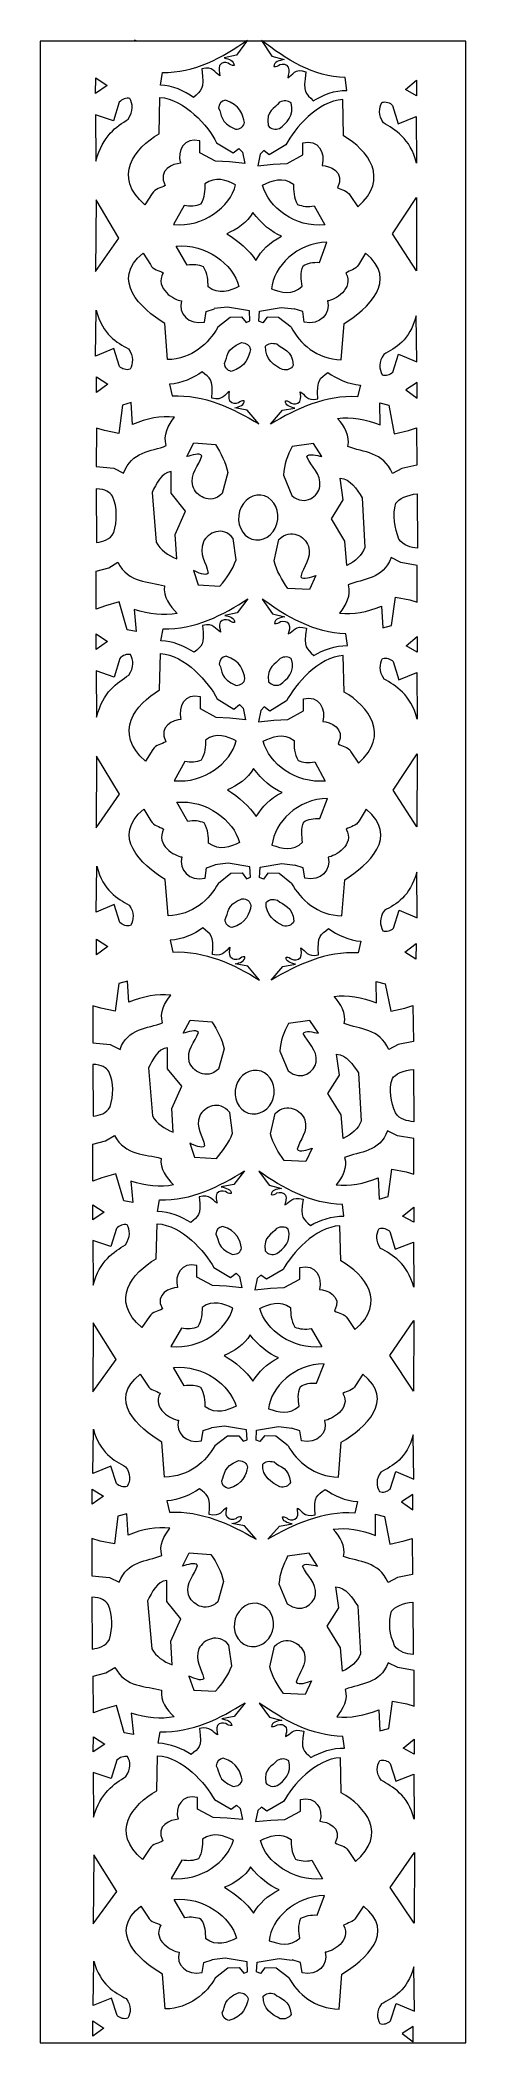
# Model space of a CAD drawing. Header units: centimetres. Extents: x -13.1 to 3.9, y -51.3 to 28.8.
import ezdxf

# ---------------------------------------------------------------- set-up
doc = ezdxf.new("R2010")
doc.units = ezdxf.units.CM
doc.header["$MEASUREMENT"] = 0
doc.layers.add('Katman 1', color=7, linetype='Continuous')

msp = doc.modelspace()

# ---------------------------------------------------------------- linework, layer by layer
at = {"layer": 'Katman 1', "color": 250, "lineweight": 20}
msp.add_lwpolyline([(-13.14415, -51.2871), (3.85585, -51.2871), (3.85585, 28.7129), (-13.14415, 28.7129), (-13.14415, -51.2871)], close=True, dxfattribs=at)
at = {"layer": 'Katman 1', "color": 250, "lineweight": 5}
for points, knots in [([(-9.38818, 28.76304), (-9.35134, 28.75561), (-9.32644, 28.75057), (-9.32644, 28.75057), (-9.32644, 28.75057), (-9.32685, 28.75493), (-9.32756, 28.76304)], [0, 0, 0, 0, 0.5, 0.5, 0.5, 1, 1, 1, 1]), ([(-4.86752, 28.76304), (-5.85473, 28.06793), (-6.99785, 27.43267), (-8.26006, 27.47283), (-8.26006, 27.47283), (-8.26006, 27.47283), (-8.26006, 27.47283), (-8.26006, 27.47283), (-8.34118, 26.96368), (-8.34118, 26.96368), (-8.34118, 26.96368), (-8.34118, 26.96368), (-8.34118, 26.96368), (-7.86588, 26.95064), (-7.37906, 26.72458), (-7.01718, 26.46685), (-7.01718, 26.46685), (-7.01718, 26.46685), (-7.01718, 26.46685), (-6.72359, 26.76101), (-6.58034, 26.74275), (-6.6857, 27.61372), (-6.6857, 27.61372), (-6.6857, 27.61372), (-6.6857, 27.61372), (-6.22546, 27.74553), (-6.1702, 27.44073), (-5.9649, 27.3341), (-5.9649, 27.3341), (-5.9649, 27.3341), (-5.9649, 27.3341), (-5.98282, 27.47465), (-6.03574, 27.60488), (-5.975, 27.75238), (-5.975, 27.75238), (-5.975, 27.75238), (-5.975, 27.75238), (-5.88195, 27.8803), (-5.75428, 27.88141), (-5.63146, 27.83953), (-5.63146, 27.83953), (-5.63146, 27.83953), (-5.63146, 27.83953), (-5.56608, 27.78455), (-5.49662, 27.73373), (-5.40071, 27.75068), (-5.40071, 27.75068), (-5.40071, 27.75068), (-5.40071, 27.75068), (-5.39293, 27.93438), (-5.60496, 28.00767), (-5.79781, 28.04623), (-5.79781, 28.04623), (-5.79781, 28.04623), (-5.79781, 28.04623), (-5.79781, 28.04623), (-5.30118, 28.1583), (-5.30118, 28.1583), (-5.30118, 28.1583), (-5.30118, 28.1583), (-5.30118, 28.1583), (-5.30118, 28.1583), (-4.86752, 28.76304), (-4.86752, 28.76304)], [0, 0, 0, 0, 0.04761905, 0.04761905, 0.04761905, 0.0952381, 0.0952381, 0.0952381, 0.14285714, 0.14285714, 0.14285714, 0.19047619, 0.19047619, 0.19047619, 0.23809524, 0.23809524, 0.23809524, 0.28571429, 0.28571429, 0.28571429, 0.33333333, 0.33333333, 0.33333333, 0.38095238, 0.38095238, 0.38095238, 0.42857143, 0.42857143, 0.42857143, 0.47619048, 0.47619048, 0.47619048, 0.52380952, 0.52380952, 0.52380952, 0.57142857, 0.57142857, 0.57142857, 0.61904762, 0.61904762, 0.61904762, 0.66666667, 0.66666667, 0.66666667, 0.71428571, 0.71428571, 0.71428571, 0.76190476, 0.76190476, 0.76190476, 0.80952381, 0.80952381, 0.80952381, 0.85714286, 0.85714286, 0.85714286, 0.9047619, 0.9047619, 0.9047619, 0.95238095, 0.95238095, 0.95238095, 1, 1, 1, 1]), ([(-4.30207, 28.75056), (-3.34173, 27.99928), (-2.22354, 27.29829), (-0.96153, 27.26522), (-0.96153, 27.26522), (-0.96153, 27.26522), (-0.96153, 27.26522), (-0.96153, 27.26522), (-0.89965, 26.75203), (-0.89965, 26.75203), (-0.89965, 26.75203), (-0.89965, 26.75203), (-0.89965, 26.75203), (-1.37461, 26.76635), (-1.86943, 26.56884), (-2.24047, 26.3322), (-2.24047, 26.3322), (-2.24047, 26.3322), (-2.24047, 26.3322), (-2.52295, 26.64327), (-2.66673, 26.63325), (-2.5288, 27.4971), (-2.5288, 27.4971), (-2.5288, 27.4971), (-2.5288, 27.4971), (-2.98371, 27.65551), (-3.05029, 27.35412), (-3.25938, 27.25978), (-3.25938, 27.25978), (-3.25938, 27.25978), (-3.25938, 27.25978), (-3.23592, 27.3991), (-3.17857, 27.52597), (-3.23354, 27.67673), (-3.23354, 27.67673), (-3.23354, 27.67673), (-3.23354, 27.67673), (-3.32146, 27.81013), (-3.44914, 27.81861), (-3.5736, 27.78356), (-3.5736, 27.78356), (-3.5736, 27.78356), (-3.5736, 27.78356), (-3.64087, 27.73277), (-3.71181, 27.68592), (-3.80738, 27.70854), (-3.80738, 27.70854), (-3.80738, 27.70854), (-3.80738, 27.70854), (-3.80808, 27.89247), (-3.5935, 27.95334), (-3.39933, 27.98073), (-3.39933, 27.98073), (-3.39933, 27.98073), (-3.39933, 27.98073), (-3.39933, 27.98073), (-3.89144, 28.12142), (-3.89144, 28.12142), (-3.89144, 28.12142), (-3.89144, 28.12142), (-3.89144, 28.12142), (-3.89144, 28.12142), (-4.30207, 28.75056), (-4.30207, 28.75056)], [0, 0, 0, 0, 0.04761905, 0.04761905, 0.04761905, 0.0952381, 0.0952381, 0.0952381, 0.14285714, 0.14285714, 0.14285714, 0.19047619, 0.19047619, 0.19047619, 0.23809524, 0.23809524, 0.23809524, 0.28571429, 0.28571429, 0.28571429, 0.33333333, 0.33333333, 0.33333333, 0.38095238, 0.38095238, 0.38095238, 0.42857143, 0.42857143, 0.42857143, 0.47619048, 0.47619048, 0.47619048, 0.52380952, 0.52380952, 0.52380952, 0.57142857, 0.57142857, 0.57142857, 0.61904762, 0.61904762, 0.61904762, 0.66666667, 0.66666667, 0.66666667, 0.71428571, 0.71428571, 0.71428571, 0.76190476, 0.76190476, 0.76190476, 0.80952381, 0.80952381, 0.80952381, 0.85714286, 0.85714286, 0.85714286, 0.9047619, 0.9047619, 0.9047619, 0.95238095, 0.95238095, 0.95238095, 1, 1, 1, 1]), ([(-10.93187, 26.62785), (-10.93187, 26.62785), (-10.47227, 26.95224), (-10.47227, 26.95224), (-10.47227, 26.95224), (-10.47227, 26.95224), (-10.47227, 26.95224), (-10.47227, 26.95224), (-10.92555, 27.25239), (-10.92555, 27.25239), (-10.92555, 27.25239), (-10.92555, 27.25239), (-10.92555, 27.25239), (-10.92555, 27.25239), (-10.93187, 26.62785), (-10.93187, 26.62785)], [0, 0, 0, 0, 0.2, 0.2, 0.2, 0.4, 0.4, 0.4, 0.6, 0.6, 0.6, 0.8, 0.8, 0.8, 1, 1, 1, 1]), ([(-10.92801, 25.77536), (-10.92801, 25.77536), (-10.21252, 25.53056), (-10.21252, 25.53056), (-10.21252, 25.53056), (-10.21252, 25.53056), (-10.21252, 25.53056), (-10.21252, 25.53056), (-9.98233, 26.27895), (-9.98233, 26.27895), (-9.98233, 26.27895), (-9.98233, 26.27895), (-9.98233, 26.27895), (-9.87354, 26.39914), (-9.70533, 26.4643), (-9.55884, 26.43084), (-9.55884, 26.43084), (-9.55884, 26.43084), (-9.55884, 26.43084), (-9.43975, 26.21396), (-9.41336, 25.92221), (-9.62611, 25.60433), (-9.62611, 25.60433), (-9.62611, 25.60433), (-9.62611, 25.60433), (-10.0886, 25.30365), (-10.6508, 24.9478), (-10.91508, 23.9247), (-10.91508, 23.9247), (-10.91508, 23.9247), (-10.91508, 23.9247), (-10.91508, 23.9247), (-10.92801, 25.77536), (-10.92801, 25.77536)], [0, 0, 0, 0, 0.09090909, 0.09090909, 0.09090909, 0.18181818, 0.18181818, 0.18181818, 0.27272727, 0.27272727, 0.27272727, 0.36363636, 0.36363636, 0.36363636, 0.45454545, 0.45454545, 0.45454545, 0.54545455, 0.54545455, 0.54545455, 0.63636364, 0.63636364, 0.63636364, 0.72727273, 0.72727273, 0.72727273, 0.81818182, 0.81818182, 0.81818182, 0.90909091, 0.90909091, 0.90909091, 1, 1, 1, 1]), ([(-6.09572, 24.65672), (-6.42873, 25.31245), (-7.38318, 26.4197), (-8.36009, 26.46989), (-8.36009, 26.46989), (-8.36009, 26.46989), (-8.36009, 26.46989), (-8.36009, 26.46989), (-8.39624, 25.01594), (-8.39624, 25.01594), (-8.39624, 25.01594), (-8.39624, 25.01594), (-8.39624, 25.01594), (-9.36946, 24.44824), (-10.26113, 23.30384), (-8.9631, 22.17537), (-8.9631, 22.17537), (-8.9631, 22.17537), (-8.9631, 22.17537), (-8.9631, 22.17537), (-8.66586, 22.62985), (-8.66586, 22.62985), (-8.66586, 22.62985), (-8.66586, 22.62985), (-8.66586, 22.62985), (-8.54691, 22.84221), (-8.32243, 22.83942), (-8.15069, 22.94428), (-8.15069, 22.94428), (-8.15069, 22.94428), (-8.15069, 22.94428), (-8.48291, 23.58817), (-7.81488, 23.82453), (-7.54437, 23.83716), (-7.54437, 23.83716), (-7.54437, 23.83716), (-7.54437, 23.83716), (-7.67496, 24.34419), (-7.39416, 24.90366), (-6.76876, 24.73869), (-6.76876, 24.73869), (-6.76876, 24.73869), (-6.76876, 24.73869), (-6.76876, 24.73869), (-6.76816, 24.2585), (-6.76816, 24.2585), (-6.76816, 24.2585), (-6.76816, 24.2585), (-6.76816, 24.2585), (-6.76816, 24.2585), (-6.14208, 23.91764), (-6.14208, 23.91764), (-6.14208, 23.91764), (-6.14208, 23.91764), (-6.14208, 23.91764), (-6.14208, 23.91764), (-5.58809, 23.89034), (-5.58809, 23.89034), (-5.58809, 23.89034), (-5.58809, 23.89034), (-5.58809, 23.89034), (-5.58809, 23.89034), (-4.9712, 23.82491), (-4.9712, 23.82491), (-4.9712, 23.82491), (-4.9712, 23.82491), (-4.9712, 23.82491), (-4.9712, 23.82491), (-5.06584, 24.28208), (-5.06584, 24.28208), (-5.06584, 24.28208), (-5.06584, 24.28208), (-5.06584, 24.28208), (-5.06584, 24.28208), (-5.20641, 24.42934), (-5.20641, 24.42934), (-5.20641, 24.42934), (-5.20641, 24.42934), (-5.20641, 24.42934), (-5.20641, 24.42934), (-5.20645, 24.42936), (-5.20645, 24.42936), (-5.20645, 24.42936), (-5.20645, 24.42936), (-5.20645, 24.42936), (-5.20645, 24.42936), (-5.43042, 24.25343), (-5.43042, 24.25343), (-5.43042, 24.25343), (-5.43042, 24.25343), (-5.43042, 24.25343), (-5.43042, 24.25343), (-6.09572, 24.65672), (-6.09572, 24.65672)], [0, 0, 0, 0, 0.03225806, 0.03225806, 0.03225806, 0.06451613, 0.06451613, 0.06451613, 0.09677419, 0.09677419, 0.09677419, 0.12903226, 0.12903226, 0.12903226, 0.16129032, 0.16129032, 0.16129032, 0.19354839, 0.19354839, 0.19354839, 0.22580645, 0.22580645, 0.22580645, 0.25806452, 0.25806452, 0.25806452, 0.29032258, 0.29032258, 0.29032258, 0.32258065, 0.32258065, 0.32258065, 0.35483871, 0.35483871, 0.35483871, 0.38709677, 0.38709677, 0.38709677, 0.41935484, 0.41935484, 0.41935484, 0.4516129, 0.4516129, 0.4516129, 0.48387097, 0.48387097, 0.48387097, 0.51612903, 0.51612903, 0.51612903, 0.5483871, 0.5483871, 0.5483871, 0.58064516, 0.58064516, 0.58064516, 0.61290323, 0.61290323, 0.61290323, 0.64516129, 0.64516129, 0.64516129, 0.67741935, 0.67741935, 0.67741935, 0.70967742, 0.70967742, 0.70967742, 0.74193548, 0.74193548, 0.74193548, 0.77419355, 0.77419355, 0.77419355, 0.80645161, 0.80645161, 0.80645161, 0.83870968, 0.83870968, 0.83870968, 0.87096774, 0.87096774, 0.87096774, 0.90322581, 0.90322581, 0.90322581, 0.93548387, 0.93548387, 0.93548387, 0.96774194, 0.96774194, 0.96774194, 1, 1, 1, 1]), ([(1.88413, 27.15709), (1.88413, 27.15709), (1.44302, 26.7855), (1.44302, 26.7855), (1.44302, 26.7855), (1.44302, 26.7855), (1.44302, 26.7855), (1.44302, 26.7855), (1.88414, 26.52989), (1.88414, 26.52989), (1.88414, 26.52989), (1.88414, 26.52989), (1.88414, 26.52989), (1.88414, 26.52989), (1.88413, 27.15709), (1.88413, 27.15709)], [0, 0, 0, 0, 0.2, 0.2, 0.2, 0.4, 0.4, 0.4, 0.6, 0.6, 0.6, 0.8, 0.8, 0.8, 1, 1, 1, 1]), ([(-5.74577, 26.36136), (-5.16904, 26.19506), (-5.03441, 25.75524), (-4.9888, 25.46609), (-4.9888, 25.46609), (-4.9888, 25.46609), (-4.9888, 25.46609), (-5.01459, 25.30532), (-5.14328, 25.20297), (-5.3465, 25.19935), (-5.3465, 25.19935), (-5.3465, 25.19935), (-5.3465, 25.19935), (-5.99796, 25.48245), (-5.86327, 25.77053), (-6.017, 26.0444), (-6.017, 26.0444), (-6.017, 26.0444), (-6.017, 26.0444), (-6.00165, 26.22071), (-5.91145, 26.3266), (-5.74577, 26.36136)], [0, 0, 0, 0, 0.14285714, 0.14285714, 0.14285714, 0.28571429, 0.28571429, 0.28571429, 0.42857143, 0.42857143, 0.42857143, 0.57142857, 0.57142857, 0.57142857, 0.71428571, 0.71428571, 0.71428571, 0.85714286, 0.85714286, 0.85714286, 1, 1, 1, 1]), ([(-3.32843, 24.57428), (-2.99544, 25.23), (-2.04097, 26.33726), (-1.06408, 26.38747), (-1.06408, 26.38747), (-1.06408, 26.38747), (-1.06408, 26.38747), (-1.06408, 26.38747), (-1.02791, 24.93351), (-1.02791, 24.93351), (-1.02791, 24.93351), (-1.02791, 24.93351), (-1.02791, 24.93351), (-0.05469, 24.3658), (0.83697, 23.22141), (-0.46107, 22.09293), (-0.46107, 22.09293), (-0.46107, 22.09293), (-0.46107, 22.09293), (-0.46107, 22.09293), (-0.75831, 22.54741), (-0.75831, 22.54741), (-0.75831, 22.54741), (-0.75831, 22.54741), (-0.75831, 22.54741), (-0.87725, 22.75979), (-1.10172, 22.75699), (-1.27347, 22.86185), (-1.27347, 22.86185), (-1.27347, 22.86185), (-1.27347, 22.86185), (-0.94124, 23.50575), (-1.60927, 23.74211), (-1.87978, 23.75471), (-1.87978, 23.75471), (-1.87978, 23.75471), (-1.87978, 23.75471), (-1.74921, 24.26176), (-2.03001, 24.82123), (-2.6554, 24.65626), (-2.6554, 24.65626), (-2.6554, 24.65626), (-2.6554, 24.65626), (-2.6554, 24.65626), (-2.656, 24.17607), (-2.656, 24.17607), (-2.656, 24.17607), (-2.656, 24.17607), (-2.656, 24.17607), (-2.656, 24.17607), (-3.28209, 23.83521), (-3.28209, 23.83521), (-3.28209, 23.83521), (-3.28209, 23.83521), (-3.28209, 23.83521), (-3.28209, 23.83521), (-3.83607, 23.80791), (-3.83607, 23.80791), (-3.83607, 23.80791), (-3.83607, 23.80791), (-3.83607, 23.80791), (-3.83607, 23.80791), (-4.45295, 23.74248), (-4.45295, 23.74248), (-4.45295, 23.74248), (-4.45295, 23.74248), (-4.45295, 23.74248), (-4.45295, 23.74248), (-4.35831, 24.19963), (-4.35831, 24.19963), (-4.35831, 24.19963), (-4.35831, 24.19963), (-4.35831, 24.19963), (-4.35831, 24.19963), (-4.21776, 24.3469), (-4.21776, 24.3469), (-4.21776, 24.3469), (-4.21776, 24.3469), (-4.21776, 24.3469), (-4.21776, 24.3469), (-4.2177, 24.34693), (-4.2177, 24.34693), (-4.2177, 24.34693), (-4.2177, 24.34693), (-4.2177, 24.34693), (-4.2177, 24.34693), (-3.99373, 24.171), (-3.99373, 24.171), (-3.99373, 24.171), (-3.99373, 24.171), (-3.99373, 24.171), (-3.99373, 24.171), (-3.32843, 24.57428), (-3.32843, 24.57428)], [0, 0, 0, 0, 0.03225806, 0.03225806, 0.03225806, 0.06451613, 0.06451613, 0.06451613, 0.09677419, 0.09677419, 0.09677419, 0.12903226, 0.12903226, 0.12903226, 0.16129032, 0.16129032, 0.16129032, 0.19354839, 0.19354839, 0.19354839, 0.22580645, 0.22580645, 0.22580645, 0.25806452, 0.25806452, 0.25806452, 0.29032258, 0.29032258, 0.29032258, 0.32258065, 0.32258065, 0.32258065, 0.35483871, 0.35483871, 0.35483871, 0.38709677, 0.38709677, 0.38709677, 0.41935484, 0.41935484, 0.41935484, 0.4516129, 0.4516129, 0.4516129, 0.48387097, 0.48387097, 0.48387097, 0.51612903, 0.51612903, 0.51612903, 0.5483871, 0.5483871, 0.5483871, 0.58064516, 0.58064516, 0.58064516, 0.61290323, 0.61290323, 0.61290323, 0.64516129, 0.64516129, 0.64516129, 0.67741935, 0.67741935, 0.67741935, 0.70967742, 0.70967742, 0.70967742, 0.74193548, 0.74193548, 0.74193548, 0.77419355, 0.77419355, 0.77419355, 0.80645161, 0.80645161, 0.80645161, 0.83870968, 0.83870968, 0.83870968, 0.87096774, 0.87096774, 0.87096774, 0.90322581, 0.90322581, 0.90322581, 0.93548387, 0.93548387, 0.93548387, 0.96774194, 0.96774194, 0.96774194, 1, 1, 1, 1]), ([(-3.12638, 26.25251), (-2.96794, 25.75084), (-3.32472, 25.41999), (-3.58329, 25.23314), (-3.58329, 25.23314), (-3.58329, 25.23314), (-3.58329, 25.23314), (-3.75542, 25.16587), (-3.92752, 25.20317), (-4.04451, 25.34685), (-4.04451, 25.34685), (-4.04451, 25.34685), (-4.04451, 25.34685), (-4.1299, 25.96392), (-3.77204, 26.02127), (-3.58894, 26.27739), (-3.58894, 26.27739), (-3.58894, 26.27739), (-3.58894, 26.27739), (-3.40712, 26.36045), (-3.25323, 26.35224), (-3.12638, 26.25251)], [0, 0, 0, 0, 0.14285714, 0.14285714, 0.14285714, 0.28571429, 0.28571429, 0.28571429, 0.42857143, 0.42857143, 0.42857143, 0.57142857, 0.57142857, 0.57142857, 0.71428571, 0.71428571, 0.71428571, 0.85714286, 0.85714286, 0.85714286, 1, 1, 1, 1]), ([(1.87045, 25.70697), (1.87045, 25.70697), (1.15049, 25.4165), (1.15049, 25.4165), (1.15049, 25.4165), (1.15049, 25.4165), (1.15049, 25.4165), (1.15049, 25.4165), (0.92957, 26.14946), (0.92957, 26.14946), (0.92957, 26.14946), (0.92957, 26.14946), (0.92957, 26.14946), (0.82211, 26.26255), (0.65446, 26.31685), (0.50731, 26.27406), (0.50731, 26.27406), (0.50731, 26.27406), (0.50731, 26.27406), (0.38523, 26.04972), (0.355, 25.75657), (0.56409, 25.45263), (0.56409, 25.45263), (0.56409, 25.45263), (0.56409, 25.45263), (1.02349, 25.18183), (1.63251, 24.85285), (1.88412, 23.84766), (1.88412, 23.84766), (1.88412, 23.84766), (1.88412, 23.84766), (1.88412, 23.84766), (1.87045, 25.70697), (1.87045, 25.70697)], [0, 0, 0, 0, 0.09090909, 0.09090909, 0.09090909, 0.18181818, 0.18181818, 0.18181818, 0.27272727, 0.27272727, 0.27272727, 0.36363636, 0.36363636, 0.36363636, 0.45454545, 0.45454545, 0.45454545, 0.54545455, 0.54545455, 0.54545455, 0.63636364, 0.63636364, 0.63636364, 0.72727273, 0.72727273, 0.72727273, 0.81818182, 0.81818182, 0.81818182, 0.90909091, 0.90909091, 0.90909091, 1, 1, 1, 1]), ([(-6.56541, 23.01196), (-6.13415, 23.33835), (-5.69703, 23.15687), (-5.33629, 22.97746), (-5.33629, 22.97746), (-5.33629, 22.97746), (-5.33629, 22.97746), (-5.5627, 22.08658), (-6.63138, 21.27319), (-7.81398, 21.38823), (-7.81398, 21.38823), (-7.81398, 21.38823), (-7.81398, 21.38823), (-7.81398, 21.38823), (-7.39197, 22.15336), (-7.39197, 22.15336), (-7.39197, 22.15336), (-7.39197, 22.15336), (-7.39197, 22.15336), (-7.14973, 22.10003), (-6.91884, 22.12468), (-6.73365, 22.20817), (-6.73365, 22.20817), (-6.73365, 22.20817), (-6.73365, 22.20817), (-6.57287, 22.48387), (-6.56612, 22.75254), (-6.56541, 23.01196)], [0, 0, 0, 0, 0.11111111, 0.11111111, 0.11111111, 0.22222222, 0.22222222, 0.22222222, 0.33333333, 0.33333333, 0.33333333, 0.44444444, 0.44444444, 0.44444444, 0.55555556, 0.55555556, 0.55555556, 0.66666667, 0.66666667, 0.66666667, 0.77777778, 0.77777778, 0.77777778, 0.88888889, 0.88888889, 0.88888889, 1, 1, 1, 1]), ([(-3.02916, 22.99969), (-3.46043, 23.32607), (-3.89755, 23.14461), (-4.25829, 22.96518), (-4.25829, 22.96518), (-4.25829, 22.96518), (-4.25829, 22.96518), (-4.03188, 22.07431), (-2.9632, 21.26092), (-1.78059, 21.37596), (-1.78059, 21.37596), (-1.78059, 21.37596), (-1.78059, 21.37596), (-1.78059, 21.37596), (-2.2026, 22.14109), (-2.2026, 22.14109), (-2.2026, 22.14109), (-2.2026, 22.14109), (-2.2026, 22.14109), (-2.44484, 22.08776), (-2.67574, 22.11241), (-2.86092, 22.1959), (-2.86092, 22.1959), (-2.86092, 22.1959), (-2.86092, 22.1959), (-3.02171, 22.4716), (-3.02846, 22.74026), (-3.02916, 22.99969)], [0, 0, 0, 0, 0.11111111, 0.11111111, 0.11111111, 0.22222222, 0.22222222, 0.22222222, 0.33333333, 0.33333333, 0.33333333, 0.44444444, 0.44444444, 0.44444444, 0.55555556, 0.55555556, 0.55555556, 0.66666667, 0.66666667, 0.66666667, 0.77777778, 0.77777778, 0.77777778, 0.88888889, 0.88888889, 0.88888889, 1, 1, 1, 1]), ([(1.8772, 19.54494), (1.8772, 19.54494), (1.88932, 22.46532), (1.88932, 22.46532), (1.88932, 22.46532), (1.88932, 22.46532), (1.88932, 22.46532), (1.88932, 22.46532), (0.92813, 21.01373), (0.92813, 21.01373), (0.92813, 21.01373), (0.92813, 21.01373), (0.92813, 21.01373), (0.92813, 21.01373), (1.8772, 19.54494), (1.8772, 19.54494)], [0, 0, 0, 0, 0.2, 0.2, 0.2, 0.4, 0.4, 0.4, 0.6, 0.6, 0.6, 0.8, 0.8, 0.8, 1, 1, 1, 1]), ([(-10.92697, 19.5116), (-10.92697, 19.5116), (-10.91079, 22.37269), (-10.91079, 22.37269), (-10.91079, 22.37269), (-10.91079, 22.37269), (-10.91079, 22.37269), (-10.91079, 22.37269), (-9.99457, 20.85164), (-9.99457, 20.85164), (-9.99457, 20.85164), (-9.99457, 20.85164), (-9.99457, 20.85164), (-9.99457, 20.85164), (-10.92697, 19.5116), (-10.92697, 19.5116)], [0, 0, 0, 0, 0.2, 0.2, 0.2, 0.4, 0.4, 0.4, 0.6, 0.6, 0.6, 0.8, 0.8, 0.8, 1, 1, 1, 1]), ([(-4.53524, 19.95496), (-4.79809, 20.36549), (-5.23636, 20.7397), (-5.68823, 21.02443), (-5.68823, 21.02443), (-5.68823, 21.02443), (-5.68823, 21.02443), (-5.29703, 21.18936), (-4.85527, 21.46952), (-4.64996, 21.87644), (-4.64996, 21.87644), (-4.64996, 21.87644), (-4.64996, 21.87644), (-4.3104, 21.42921), (-3.89932, 21.07636), (-3.50926, 20.92143), (-3.50926, 20.92143), (-3.50926, 20.92143), (-3.50926, 20.92143), (-4.00644, 20.66841), (-4.28725, 20.35712), (-4.53524, 19.95496)], [0, 0, 0, 0, 0.14285714, 0.14285714, 0.14285714, 0.28571429, 0.28571429, 0.28571429, 0.42857143, 0.42857143, 0.42857143, 0.57142857, 0.57142857, 0.57142857, 0.71428571, 0.71428571, 0.71428571, 0.85714286, 0.85714286, 0.85714286, 1, 1, 1, 1]), ([(-6.0516, 17.2887), (-6.4001, 16.64529), (-7.07897, 16.00906), (-8.05822, 15.99112), (-8.05822, 15.99112), (-8.05822, 15.99112), (-8.05822, 15.99112), (-8.05822, 15.99112), (-8.16941, 17.43475), (-8.16941, 17.43475), (-8.16941, 17.43475), (-8.16941, 17.43475), (-8.16941, 17.43475), (-9.1306, 18.03341), (-10.35596, 19.16702), (-9.02981, 20.25047), (-9.02981, 20.25047), (-9.02981, 20.25047), (-9.02981, 20.25047), (-9.02981, 20.25047), (-8.74289, 19.78702), (-8.74289, 19.78702), (-8.74289, 19.78702), (-8.74289, 19.78702), (-8.74289, 19.78702), (-8.62885, 19.57127), (-8.40393, 19.56655), (-8.23453, 19.45641), (-8.23453, 19.45641), (-8.23453, 19.45641), (-8.23453, 19.45641), (-8.58233, 18.82457), (-7.77419, 18.36213), (-7.50381, 18.34074), (-7.50381, 18.34074), (-7.50381, 18.34074), (-7.50381, 18.34074), (-7.64651, 17.83886), (-7.21108, 17.3502), (-6.58107, 17.49434), (-6.58107, 17.49434), (-6.58107, 17.49434), (-6.58107, 17.49434), (-6.58107, 17.49434), (-6.518, 17.91188), (-6.518, 17.91188), (-6.518, 17.91188), (-6.518, 17.91188), (-6.518, 17.91188), (-6.518, 17.91188), (-6.18175, 18.02172), (-6.18175, 18.02172)], [0, 0, 0, 0, 0.05882353, 0.05882353, 0.05882353, 0.11764706, 0.11764706, 0.11764706, 0.17647059, 0.17647059, 0.17647059, 0.23529412, 0.23529412, 0.23529412, 0.29411765, 0.29411765, 0.29411765, 0.35294118, 0.35294118, 0.35294118, 0.41176471, 0.41176471, 0.41176471, 0.47058824, 0.47058824, 0.47058824, 0.52941176, 0.52941176, 0.52941176, 0.58823529, 0.58823529, 0.58823529, 0.64705882, 0.64705882, 0.64705882, 0.70588235, 0.70588235, 0.70588235, 0.76470588, 0.76470588, 0.76470588, 0.82352941, 0.82352941, 0.82352941, 0.88235294, 0.88235294, 0.88235294, 0.94117647, 0.94117647, 0.94117647, 1, 1, 1, 1]), ([(-6.43892, 18.89482), (-6.00401, 18.5651), (-5.56782, 18.74232), (-5.20832, 18.91816), (-5.20832, 18.91816), (-5.20832, 18.91816), (-5.20832, 18.91816), (-5.44316, 19.80958), (-6.52161, 20.63133), (-7.70521, 20.52713), (-7.70521, 20.52713), (-7.70521, 20.52713), (-7.70521, 20.52713), (-7.70521, 20.52713), (-7.2752, 19.75952), (-7.2752, 19.75952), (-7.2752, 19.75952), (-7.2752, 19.75952), (-7.2752, 19.75952), (-7.03305, 19.81057), (-6.80156, 19.7838), (-6.61511, 19.69878), (-6.61511, 19.69878), (-6.61511, 19.69878), (-6.61511, 19.69878), (-6.45146, 19.42196), (-6.44217, 19.15382), (-6.43892, 18.89482)], [0, 0, 0, 0, 0.11111111, 0.11111111, 0.11111111, 0.22222222, 0.22222222, 0.22222222, 0.33333333, 0.33333333, 0.33333333, 0.44444444, 0.44444444, 0.44444444, 0.55555556, 0.55555556, 0.55555556, 0.66666667, 0.66666667, 0.66666667, 0.77777778, 0.77777778, 0.77777778, 0.88888889, 0.88888889, 0.88888889, 1, 1, 1, 1]), ([(-2.68587, 18.92591), (-3.0642, 18.55178), (-3.52502, 18.68014), (-3.90937, 18.81541), (-3.90937, 18.81541), (-3.90937, 18.81541), (-3.90937, 18.81541), (-3.81908, 19.7244), (-2.88145, 20.65633), (-1.6915, 20.68164), (-1.6915, 20.68164), (-1.6915, 20.68164), (-1.6915, 20.68164), (-1.6915, 20.68164), (-1.99506, 19.87401), (-1.99506, 19.87401), (-1.99506, 19.87401), (-1.99506, 19.87401), (-1.99506, 19.87401), (-2.24331, 19.89821), (-2.46844, 19.84666), (-2.63943, 19.74215), (-2.63943, 19.74215), (-2.63943, 19.74215), (-2.63943, 19.74215), (-2.75766, 19.44979), (-2.72406, 19.18318), (-2.68587, 18.92591)], [0, 0, 0, 0, 0.11111111, 0.11111111, 0.11111111, 0.22222222, 0.22222222, 0.22222222, 0.33333333, 0.33333333, 0.33333333, 0.44444444, 0.44444444, 0.44444444, 0.55555556, 0.55555556, 0.55555556, 0.66666667, 0.66666667, 0.66666667, 0.77777778, 0.77777778, 0.77777778, 0.88888889, 0.88888889, 0.88888889, 1, 1, 1, 1]), ([(-3.125, 17.28492), (-2.77652, 16.6415), (-2.09766, 16.00527), (-1.11842, 15.98733), (-1.11842, 15.98733), (-1.11842, 15.98733), (-1.11842, 15.98733), (-1.11842, 15.98733), (-1.00721, 17.43097), (-1.00721, 17.43097), (-1.00721, 17.43097), (-1.00721, 17.43097), (-1.00721, 17.43097), (-0.04604, 18.02963), (1.17933, 19.16323), (-0.14682, 20.24668), (-0.14682, 20.24668), (-0.14682, 20.24668), (-0.14682, 20.24668), (-0.14682, 20.24668), (-0.43374, 19.78322), (-0.43374, 19.78322), (-0.43374, 19.78322), (-0.43374, 19.78322), (-0.43374, 19.78322), (-0.54778, 19.56749), (-0.77267, 19.56276), (-0.9421, 19.45262), (-0.9421, 19.45262), (-0.9421, 19.45262), (-0.9421, 19.45262), (-0.59431, 18.82078), (-1.40244, 18.35835), (-1.67283, 18.33695), (-1.67283, 18.33695), (-1.67283, 18.33695), (-1.67283, 18.33695), (-1.53012, 17.83507), (-1.96554, 17.34642), (-2.59558, 17.49055), (-2.59558, 17.49055), (-2.59558, 17.49055), (-2.59558, 17.49055), (-2.59558, 17.49055), (-2.65864, 17.90809), (-2.65864, 17.90809), (-2.65864, 17.90809), (-2.65864, 17.90809), (-2.65864, 17.90809), (-2.65864, 17.90809), (-2.99489, 18.01794), (-2.99489, 18.01794)], [0, 0, 0, 0, 0.05882353, 0.05882353, 0.05882353, 0.11764706, 0.11764706, 0.11764706, 0.17647059, 0.17647059, 0.17647059, 0.23529412, 0.23529412, 0.23529412, 0.29411765, 0.29411765, 0.29411765, 0.35294118, 0.35294118, 0.35294118, 0.41176471, 0.41176471, 0.41176471, 0.47058824, 0.47058824, 0.47058824, 0.52941176, 0.52941176, 0.52941176, 0.58823529, 0.58823529, 0.58823529, 0.64705882, 0.64705882, 0.64705882, 0.70588235, 0.70588235, 0.70588235, 0.76470588, 0.76470588, 0.76470588, 0.82352941, 0.82352941, 0.82352941, 0.88235294, 0.88235294, 0.88235294, 0.94117647, 0.94117647, 0.94117647, 1, 1, 1, 1]), ([(-10.92933, 16.13469), (-10.92933, 16.13469), (-10.20648, 16.44121), (-10.20648, 16.44121), (-10.20648, 16.44121), (-10.20648, 16.44121), (-10.20648, 16.44121), (-10.20648, 16.44121), (-9.97833, 15.71911), (-9.97833, 15.71911), (-9.97833, 15.71911), (-9.97833, 15.71911), (-9.97833, 15.71911), (-9.8694, 15.60946), (-9.70007, 15.55975), (-9.55231, 15.60592), (-9.55231, 15.60592), (-9.55231, 15.60592), (-9.55231, 15.60592), (-9.43094, 15.83167), (-9.40271, 16.12359), (-9.61544, 16.41995), (-9.61544, 16.41995), (-9.61544, 16.41995), (-9.61544, 16.41995), (-10.08004, 16.6774), (-10.64503, 16.98047), (-10.9058, 17.97214), (-10.9058, 17.97214), (-10.9058, 17.97214), (-10.9058, 17.97214), (-10.9058, 17.97214), (-10.92933, 16.13469), (-10.92933, 16.13469)], [0, 0, 0, 0, 0.09090909, 0.09090909, 0.09090909, 0.18181818, 0.18181818, 0.18181818, 0.27272727, 0.27272727, 0.27272727, 0.36363636, 0.36363636, 0.36363636, 0.45454545, 0.45454545, 0.45454545, 0.54545455, 0.54545455, 0.54545455, 0.63636364, 0.63636364, 0.63636364, 0.72727273, 0.72727273, 0.72727273, 0.81818182, 0.81818182, 0.81818182, 0.90909091, 0.90909091, 0.90909091, 1, 1, 1, 1]), ([(-6.0516, 17.29807), (-6.0516, 17.29807), (-5.55394, 17.69265), (-5.55394, 17.69265), (-5.55394, 17.69265), (-5.55394, 17.69265), (-5.55394, 17.69265), (-5.55394, 17.69265), (-5.10166, 17.70327), (-5.10166, 17.70327), (-5.10166, 17.70327), (-5.10166, 17.70327), (-5.10166, 17.70327), (-5.10166, 17.70327), (-4.92273, 17.47143), (-4.92273, 17.47143), (-4.92273, 17.47143), (-4.92273, 17.47143), (-4.92273, 17.47143), (-4.92273, 17.47143), (-4.76813, 17.53516), (-4.76813, 17.53516), (-4.76813, 17.53516), (-4.76813, 17.53516), (-4.76813, 17.53516), (-4.76813, 17.53516), (-4.7894, 17.94065), (-4.7894, 17.94065), (-4.7894, 17.94065), (-4.7894, 17.94065), (-4.7894, 17.94065), (-4.7894, 17.94065), (-5.6627, 18.09147), (-5.6627, 18.09147), (-5.6627, 18.09147), (-5.6627, 18.09147), (-5.6627, 18.09147), (-5.6627, 18.09147), (-6.18975, 18.02848), (-6.18975, 18.02848)], [0, 0, 0, 0, 0.07692308, 0.07692308, 0.07692308, 0.15384615, 0.15384615, 0.15384615, 0.23076923, 0.23076923, 0.23076923, 0.30769231, 0.30769231, 0.30769231, 0.38461538, 0.38461538, 0.38461538, 0.46153846, 0.46153846, 0.46153846, 0.53846154, 0.53846154, 0.53846154, 0.61538462, 0.61538462, 0.61538462, 0.69230769, 0.69230769, 0.69230769, 0.76923077, 0.76923077, 0.76923077, 0.84615385, 0.84615385, 0.84615385, 0.92307692, 0.92307692, 0.92307692, 1, 1, 1, 1]), ([(-3.125, 17.28492), (-3.125, 17.28492), (-3.62269, 17.67951), (-3.62269, 17.67951), (-3.62269, 17.67951), (-3.62269, 17.67951), (-3.62269, 17.67951), (-3.62269, 17.67951), (-4.07497, 17.69013), (-4.07497, 17.69013), (-4.07497, 17.69013), (-4.07497, 17.69013), (-4.07497, 17.69013), (-4.07497, 17.69013), (-4.2539, 17.4583), (-4.2539, 17.4583), (-4.2539, 17.4583), (-4.2539, 17.4583), (-4.2539, 17.4583), (-4.2539, 17.4583), (-4.40848, 17.52202), (-4.40848, 17.52202), (-4.40848, 17.52202), (-4.40848, 17.52202), (-4.40848, 17.52202), (-4.40848, 17.52202), (-4.38722, 17.9275), (-4.38722, 17.9275), (-4.38722, 17.9275), (-4.38722, 17.9275), (-4.38722, 17.9275), (-4.38722, 17.9275), (-3.51392, 18.07833), (-3.51392, 18.07833), (-3.51392, 18.07833), (-3.51392, 18.07833), (-3.51392, 18.07833), (-3.51392, 18.07833), (-2.98689, 18.01533), (-2.98689, 18.01533)], [0, 0, 0, 0, 0.07692308, 0.07692308, 0.07692308, 0.15384615, 0.15384615, 0.15384615, 0.23076923, 0.23076923, 0.23076923, 0.30769231, 0.30769231, 0.30769231, 0.38461538, 0.38461538, 0.38461538, 0.46153846, 0.46153846, 0.46153846, 0.53846154, 0.53846154, 0.53846154, 0.61538462, 0.61538462, 0.61538462, 0.69230769, 0.69230769, 0.69230769, 0.76923077, 0.76923077, 0.76923077, 0.84615385, 0.84615385, 0.84615385, 0.92307692, 0.92307692, 0.92307692, 1, 1, 1, 1]), ([(1.89184, 15.90169), (1.89184, 15.90169), (1.16885, 16.21557), (1.16885, 16.21557), (1.16885, 16.21557), (1.16885, 16.21557), (1.16885, 16.21557), (1.16885, 16.21557), (0.94071, 15.49601), (0.94071, 15.49601), (0.94071, 15.49601), (0.94071, 15.49601), (0.94071, 15.49601), (0.83187, 15.38743), (0.66237, 15.33955), (0.51442, 15.38734), (0.51442, 15.38734), (0.51442, 15.38734), (0.51442, 15.38734), (0.39299, 15.61403), (0.36474, 15.90612), (0.57729, 16.20033), (0.57729, 16.20033), (0.57729, 16.20033), (0.57729, 16.20033), (1.04234, 16.45269), (1.60718, 16.75003), (1.86796, 17.73861), (1.86796, 17.73861), (1.86796, 17.73861), (1.86796, 17.73861), (1.86796, 17.73861), (1.89184, 15.90169), (1.89184, 15.90169)], [0, 0, 0, 0, 0.09090909, 0.09090909, 0.09090909, 0.18181818, 0.18181818, 0.18181818, 0.27272727, 0.27272727, 0.27272727, 0.36363636, 0.36363636, 0.36363636, 0.45454545, 0.45454545, 0.45454545, 0.54545455, 0.54545455, 0.54545455, 0.63636364, 0.63636364, 0.63636364, 0.72727273, 0.72727273, 0.72727273, 0.81818182, 0.81818182, 0.81818182, 0.90909091, 0.90909091, 0.90909091, 1, 1, 1, 1]), ([(-5.51136, 15.52006), (-4.93311, 15.67577), (-4.79701, 16.11234), (-4.75058, 16.40032), (-4.75058, 16.40032), (-4.75058, 16.40032), (-4.75058, 16.40032), (-4.77588, 16.5613), (-4.90441, 16.66578), (-5.10818, 16.67301), (-5.10818, 16.67301), (-5.10818, 16.67301), (-5.10818, 16.67301), (-5.7612, 16.40213), (-5.62722, 16.11213), (-5.78211, 15.84149), (-5.78211, 15.84149), (-5.78211, 15.84149), (-5.78211, 15.84149), (-5.76727, 15.6652), (-5.67706, 15.55798), (-5.51136, 15.52006)], [0, 0, 0, 0, 0.14285714, 0.14285714, 0.14285714, 0.28571429, 0.28571429, 0.28571429, 0.42857143, 0.42857143, 0.42857143, 0.57142857, 0.57142857, 0.57142857, 0.71428571, 0.71428571, 0.71428571, 0.85714286, 0.85714286, 0.85714286, 1, 1, 1, 1]), ([(-4.13975, 16.52514), (-4.1854, 16.01004), (-3.76072, 15.73679), (-3.46441, 15.5906), (-3.46441, 15.5906), (-3.46441, 15.5906), (-3.46441, 15.5906), (-3.27966, 15.54959), (-3.11809, 15.61122), (-3.03417, 15.76886), (-3.03417, 15.76886), (-3.03417, 15.76886), (-3.03417, 15.76886), (-3.08597, 16.38682), (-3.45173, 16.39134), (-3.6888, 16.6163), (-3.6888, 16.6163), (-3.6888, 16.6163), (-3.6888, 16.6163), (-3.8863, 16.67169), (-4.03655, 16.64115), (-4.13975, 16.52514)], [0, 0, 0, 0, 0.14285714, 0.14285714, 0.14285714, 0.28571429, 0.28571429, 0.28571429, 0.42857143, 0.42857143, 0.42857143, 0.57142857, 0.57142857, 0.57142857, 0.71428571, 0.71428571, 0.71428571, 0.85714286, 0.85714286, 0.85714286, 1, 1, 1, 1]), ([(-10.88843, 14.67025), (-10.88843, 14.67025), (-10.44152, 15.00325), (-10.44152, 15.00325), (-10.44152, 15.00325), (-10.44152, 15.00325), (-10.44152, 15.00325), (-10.44152, 15.00325), (-10.88715, 15.30184), (-10.88715, 15.30184), (-10.88715, 15.30184), (-10.88715, 15.30184), (-10.88715, 15.30184), (-10.88715, 15.30184), (-10.88843, 14.67025), (-10.88843, 14.67025)], [0, 0, 0, 0, 0.2, 0.2, 0.2, 0.4, 0.4, 0.4, 0.6, 0.6, 0.6, 0.8, 0.8, 0.8, 1, 1, 1, 1]), ([(-4.41091, 13.42169), (-5.43196, 14.04381), (-6.60629, 14.60676), (-7.86842, 14.53867), (-7.86842, 14.53867), (-7.86842, 14.53867), (-7.86842, 14.53867), (-7.86842, 14.53867), (-7.97317, 15.01014), (-7.97317, 15.01014), (-7.97317, 15.01014), (-7.97317, 15.01014), (-7.97317, 15.01014), (-7.49786, 15.03381), (-7.02072, 15.25579), (-6.67023, 15.50441), (-6.67023, 15.50441), (-6.67023, 15.50441), (-6.67023, 15.50441), (-6.36238, 15.23772), (-6.21978, 15.25844), (-6.28521, 14.44608), (-6.28521, 14.44608), (-6.28521, 14.44608), (-6.28521, 14.44608), (-5.81808, 14.33461), (-5.77683, 14.61947), (-5.57613, 14.72343), (-5.57613, 14.72343), (-5.57613, 14.72343), (-5.57613, 14.72343), (-5.5878, 14.59247), (-5.63456, 14.47018), (-5.56691, 14.33453), (-5.56691, 14.33453), (-5.56691, 14.33453), (-5.56691, 14.33453), (-5.46802, 14.21777), (-5.33994, 14.21973), (-5.21878, 14.26191), (-5.21878, 14.26191), (-5.21878, 14.26191), (-5.21878, 14.26191), (-5.15566, 14.31448), (-5.0888, 14.36336), (-4.99181, 14.34996), (-4.99181, 14.34996), (-4.99181, 14.34996), (-4.99181, 14.34996), (-4.97557, 14.17934), (-5.18468, 14.10601), (-5.37587, 14.06552), (-5.37587, 14.06552), (-5.37587, 14.06552), (-5.37587, 14.06552), (-5.37587, 14.06552), (-4.87334, 13.97351), (-4.87334, 13.97351), (-4.87334, 13.97351), (-4.87334, 13.97351), (-4.87334, 13.97351), (-4.87334, 13.97351), (-4.41091, 13.42169), (-4.41091, 13.42169)], [0, 0, 0, 0, 0.04761905, 0.04761905, 0.04761905, 0.0952381, 0.0952381, 0.0952381, 0.14285714, 0.14285714, 0.14285714, 0.19047619, 0.19047619, 0.19047619, 0.23809524, 0.23809524, 0.23809524, 0.28571429, 0.28571429, 0.28571429, 0.33333333, 0.33333333, 0.33333333, 0.38095238, 0.38095238, 0.38095238, 0.42857143, 0.42857143, 0.42857143, 0.47619048, 0.47619048, 0.47619048, 0.52380952, 0.52380952, 0.52380952, 0.57142857, 0.57142857, 0.57142857, 0.61904762, 0.61904762, 0.61904762, 0.66666667, 0.66666667, 0.66666667, 0.71428571, 0.71428571, 0.71428571, 0.76190476, 0.76190476, 0.76190476, 0.80952381, 0.80952381, 0.80952381, 0.85714286, 0.85714286, 0.85714286, 0.9047619, 0.9047619, 0.9047619, 0.95238095, 0.95238095, 0.95238095, 1, 1, 1, 1]), ([(-3.94359, 13.41746), (-2.91361, 14.03067), (-1.73144, 14.58338), (-0.47027, 14.50434), (-0.47027, 14.50434), (-0.47027, 14.50434), (-0.47027, 14.50434), (-0.47027, 14.50434), (-0.3587, 14.97461), (-0.3587, 14.97461), (-0.3587, 14.97461), (-0.3587, 14.97461), (-0.3587, 14.97461), (-0.83367, 15.00257), (-1.3075, 15.22868), (-1.65454, 15.48015), (-1.65454, 15.48015), (-1.65454, 15.48015), (-1.65454, 15.48015), (-1.96619, 15.21657), (-2.1085, 15.23815), (-2.05459, 14.42551), (-2.05459, 14.42551), (-2.05459, 14.42551), (-2.05459, 14.42551), (-2.52339, 14.31797), (-2.56063, 14.60333), (-2.75988, 14.70895), (-2.75988, 14.70895), (-2.75988, 14.70895), (-2.75988, 14.70895), (-2.75002, 14.57789), (-2.70486, 14.45519), (-2.77449, 14.32015), (-2.77449, 14.32015), (-2.77449, 14.32015), (-2.77449, 14.32015), (-2.87497, 14.20423), (-3.00298, 14.20751), (-3.1237, 14.25065), (-3.1237, 14.25065), (-3.1237, 14.25065), (-3.1237, 14.25065), (-3.18605, 14.30385), (-3.25215, 14.35326), (-3.34919, 14.3407), (-3.34919, 14.3407), (-3.34919, 14.3407), (-3.34919, 14.3407), (-3.36792, 14.1702), (-3.16001, 14.09521), (-2.96941, 14.0528), (-2.96941, 14.0528), (-2.96941, 14.0528), (-2.96941, 14.0528), (-2.96941, 14.0528), (-3.47294, 13.96513), (-3.47294, 13.96513), (-3.47294, 13.96513), (-3.47294, 13.96513), (-3.47294, 13.96513), (-3.47294, 13.96513), (-3.94359, 13.41746), (-3.94359, 13.41746)], [0, 0, 0, 0, 0.04761905, 0.04761905, 0.04761905, 0.0952381, 0.0952381, 0.0952381, 0.14285714, 0.14285714, 0.14285714, 0.19047619, 0.19047619, 0.19047619, 0.23809524, 0.23809524, 0.23809524, 0.28571429, 0.28571429, 0.28571429, 0.33333333, 0.33333333, 0.33333333, 0.38095238, 0.38095238, 0.38095238, 0.42857143, 0.42857143, 0.42857143, 0.47619048, 0.47619048, 0.47619048, 0.52380952, 0.52380952, 0.52380952, 0.57142857, 0.57142857, 0.57142857, 0.61904762, 0.61904762, 0.61904762, 0.66666667, 0.66666667, 0.66666667, 0.71428571, 0.71428571, 0.71428571, 0.76190476, 0.76190476, 0.76190476, 0.80952381, 0.80952381, 0.80952381, 0.85714286, 0.85714286, 0.85714286, 0.9047619, 0.9047619, 0.9047619, 0.95238095, 0.95238095, 0.95238095, 1, 1, 1, 1]), ([(1.90868, 14.44543), (1.90868, 14.44543), (1.46179, 14.77844), (1.46179, 14.77844), (1.46179, 14.77844), (1.46179, 14.77844), (1.46179, 14.77844), (1.46179, 14.77844), (1.9074, 15.07702), (1.9074, 15.07702), (1.9074, 15.07702), (1.9074, 15.07702), (1.9074, 15.07702), (1.9074, 15.07702), (1.90868, 14.44543), (1.90868, 14.44543)], [0, 0, 0, 0, 0.2, 0.2, 0.2, 0.4, 0.4, 0.4, 0.6, 0.6, 0.6, 0.8, 0.8, 0.8, 1, 1, 1, 1]), ([(-9.85945, 14.17706), (-9.85945, 14.17706), (-9.50741, 14.27716), (-9.50741, 14.27716), (-9.50741, 14.27716), (-9.50741, 14.27716), (-9.50741, 14.27716), (-9.50741, 14.27716), (-9.45363, 13.39655), (-9.45363, 13.39655), (-9.45363, 13.39655), (-9.45363, 13.39655), (-9.45363, 13.39655), (-8.88443, 13.64208), (-8.32512, 13.74995), (-7.78317, 13.68948), (-7.78317, 13.68948), (-7.78317, 13.68948), (-7.78317, 13.68948), (-8.02719, 13.37064), (-8.23893, 12.98077), (-8.10827, 12.55333), (-8.10827, 12.55333), (-8.10827, 12.55333), (-8.10827, 12.55333), (-8.71228, 12.30613), (-9.50069, 12.33256), (-9.8079, 11.45035), (-9.8079, 11.45035), (-9.8079, 11.45035), (-9.8079, 11.45035), (-9.8079, 11.45035), (-10.19762, 11.64787), (-10.19762, 11.64787), (-10.19762, 11.64787), (-10.19762, 11.64787), (-10.19762, 11.64787), (-10.19762, 11.64787), (-10.90118, 11.71819), (-10.90118, 11.71819), (-10.90118, 11.71819), (-10.90118, 11.71819), (-10.90118, 11.71819), (-10.90118, 11.71819), (-10.89827, 13.25079), (-10.89827, 13.25079), (-10.89827, 13.25079), (-10.89827, 13.25079), (-10.89827, 13.25079), (-10.89827, 13.25079), (-10.57133, 13.15199), (-10.57133, 13.15199), (-10.57133, 13.15199), (-10.57133, 13.15199), (-10.57133, 13.15199), (-10.57133, 13.15199), (-9.99754, 13.03499), (-9.99754, 13.03499), (-9.99754, 13.03499), (-9.99754, 13.03499), (-9.99754, 13.03499), (-9.99754, 13.03499), (-9.85945, 14.17706), (-9.85945, 14.17706)], [0, 0, 0, 0, 0.04761905, 0.04761905, 0.04761905, 0.0952381, 0.0952381, 0.0952381, 0.14285714, 0.14285714, 0.14285714, 0.19047619, 0.19047619, 0.19047619, 0.23809524, 0.23809524, 0.23809524, 0.28571429, 0.28571429, 0.28571429, 0.33333333, 0.33333333, 0.33333333, 0.38095238, 0.38095238, 0.38095238, 0.42857143, 0.42857143, 0.42857143, 0.47619048, 0.47619048, 0.47619048, 0.52380952, 0.52380952, 0.52380952, 0.57142857, 0.57142857, 0.57142857, 0.61904762, 0.61904762, 0.61904762, 0.66666667, 0.66666667, 0.66666667, 0.71428571, 0.71428571, 0.71428571, 0.76190476, 0.76190476, 0.76190476, 0.80952381, 0.80952381, 0.80952381, 0.85714286, 0.85714286, 0.85714286, 0.9047619, 0.9047619, 0.9047619, 0.95238095, 0.95238095, 0.95238095, 1, 1, 1, 1]), ([(0.7757, 14.16646), (0.7757, 14.16646), (0.41653, 14.26037), (0.41653, 14.26037), (0.41653, 14.26037), (0.41653, 14.26037), (0.41653, 14.26037), (0.41653, 14.26037), (0.42694, 13.37947), (0.42694, 13.37947), (0.42694, 13.37947), (0.42694, 13.37947), (0.42694, 13.37947), (-0.15978, 13.61495), (-0.72676, 13.71311), (-1.26402, 13.6435), (-1.26402, 13.6435), (-1.26402, 13.6435), (-1.26402, 13.6435), (-0.99696, 13.32914), (-0.75693, 12.94321), (-0.85631, 12.51394), (-0.85631, 12.51394), (-0.85631, 12.51394), (-0.85631, 12.51394), (-0.23479, 12.27716), (0.55135, 12.31723), (0.92256, 11.44095), (0.92256, 11.44095), (0.92256, 11.44095), (0.92256, 11.44095), (0.92256, 11.44095), (1.29804, 11.64514), (1.29804, 11.64514), (1.29804, 11.64514), (1.29804, 11.64514), (1.29804, 11.64514), (1.29804, 11.64514), (1.90153, 11.76957), (1.90153, 11.76957), (1.90153, 11.76957), (1.90153, 11.76957), (1.90153, 11.76957), (1.90153, 11.76957), (1.88152, 13.25883), (1.88152, 13.25883), (1.88152, 13.25883), (1.88152, 13.25883), (1.88152, 13.25883), (1.88152, 13.25883), (1.56189, 13.15431), (1.56189, 13.15431), (1.56189, 13.15431), (1.56189, 13.15431), (1.56189, 13.15431), (1.56189, 13.15431), (0.99693, 13.02765), (0.99693, 13.02765), (0.99693, 13.02765), (0.99693, 13.02765), (0.99693, 13.02765), (0.99693, 13.02765), (0.7757, 14.16646), (0.7757, 14.16646)], [0, 0, 0, 0, 0.04761905, 0.04761905, 0.04761905, 0.0952381, 0.0952381, 0.0952381, 0.14285714, 0.14285714, 0.14285714, 0.19047619, 0.19047619, 0.19047619, 0.23809524, 0.23809524, 0.23809524, 0.28571429, 0.28571429, 0.28571429, 0.33333333, 0.33333333, 0.33333333, 0.38095238, 0.38095238, 0.38095238, 0.42857143, 0.42857143, 0.42857143, 0.47619048, 0.47619048, 0.47619048, 0.52380952, 0.52380952, 0.52380952, 0.57142857, 0.57142857, 0.57142857, 0.61904762, 0.61904762, 0.61904762, 0.66666667, 0.66666667, 0.66666667, 0.71428571, 0.71428571, 0.71428571, 0.76190476, 0.76190476, 0.76190476, 0.80952381, 0.80952381, 0.80952381, 0.85714286, 0.85714286, 0.85714286, 0.9047619, 0.9047619, 0.9047619, 0.95238095, 0.95238095, 0.95238095, 1, 1, 1, 1]), ([(-5.87542, 10.63655), (-5.87542, 10.63655), (-5.65155, 11.47497), (-5.65155, 11.47497), (-5.65155, 11.47497), (-5.65155, 11.47497), (-5.65155, 11.47497), (-5.73014, 11.89002), (-5.92307, 12.24026), (-6.14647, 12.59441), (-6.14647, 12.59441), (-6.14647, 12.59441), (-6.14647, 12.59441), (-6.14647, 12.59441), (-7.0128, 12.66261), (-7.0128, 12.66261), (-7.0128, 12.66261), (-7.0128, 12.66261), (-7.0128, 12.66261), (-7.0128, 12.66261), (-7.28358, 12.11621), (-7.28358, 12.11621), (-7.28358, 12.11621), (-7.28358, 12.11621), (-7.28358, 12.11621), (-7.09492, 12.1668), (-6.77225, 12.29342), (-6.6811, 12.14477), (-6.6811, 12.14477), (-6.6811, 12.14477), (-6.6811, 12.14477), (-6.80756, 11.73798), (-7.1659, 11.44922), (-7.04356, 10.93174), (-7.04356, 10.93174), (-7.04356, 10.93174), (-7.04356, 10.93174), (-6.92382, 10.55614), (-6.37557, 10.15805), (-5.87542, 10.63655)], [0, 0, 0, 0, 0.07692308, 0.07692308, 0.07692308, 0.15384615, 0.15384615, 0.15384615, 0.23076923, 0.23076923, 0.23076923, 0.30769231, 0.30769231, 0.30769231, 0.38461538, 0.38461538, 0.38461538, 0.46153846, 0.46153846, 0.46153846, 0.53846154, 0.53846154, 0.53846154, 0.61538462, 0.61538462, 0.61538462, 0.69230769, 0.69230769, 0.69230769, 0.76923077, 0.76923077, 0.76923077, 0.84615385, 0.84615385, 0.84615385, 0.92307692, 0.92307692, 0.92307692, 1, 1, 1, 1]), ([(-3.0989, 10.55562), (-3.0989, 10.55562), (-3.43179, 11.37668), (-3.43179, 11.37668), (-3.43179, 11.37668), (-3.43179, 11.37668), (-3.43179, 11.37668), (-3.40816, 11.79477), (-3.26188, 12.15572), (-3.08588, 12.52236), (-3.08588, 12.52236), (-3.08588, 12.52236), (-3.08588, 12.52236), (-3.08588, 12.52236), (-2.23181, 12.64442), (-2.23181, 12.64442), (-2.23181, 12.64442), (-2.23181, 12.64442), (-2.23181, 12.64442), (-2.23181, 12.64442), (-1.89083, 12.11718), (-1.89083, 12.11718), (-1.89083, 12.11718), (-1.89083, 12.11718), (-1.89083, 12.11718), (-2.08519, 12.15577), (-2.42301, 12.26174), (-2.49453, 12.1081), (-2.49453, 12.1081), (-2.49453, 12.1081), (-2.49453, 12.1081), (-2.31512, 11.71074), (-1.92043, 11.44555), (-1.97442, 10.92269), (-1.97442, 10.92269), (-1.97442, 10.92269), (-1.97442, 10.92269), (-2.04435, 10.54107), (-2.53818, 10.11032), (-3.0989, 10.55562)], [0, 0, 0, 0, 0.07692308, 0.07692308, 0.07692308, 0.15384615, 0.15384615, 0.15384615, 0.23076923, 0.23076923, 0.23076923, 0.30769231, 0.30769231, 0.30769231, 0.38461538, 0.38461538, 0.38461538, 0.46153846, 0.46153846, 0.46153846, 0.53846154, 0.53846154, 0.53846154, 0.61538462, 0.61538462, 0.61538462, 0.69230769, 0.69230769, 0.69230769, 0.76923077, 0.76923077, 0.76923077, 0.84615385, 0.84615385, 0.84615385, 0.92307692, 0.92307692, 0.92307692, 1, 1, 1, 1]), ([(-7.69039, 8.0289), (-8.04077, 8.16397), (-8.34791, 8.38292), (-8.50732, 8.69472), (-8.50732, 8.69472), (-8.50732, 8.69472), (-8.50732, 8.69472), (-8.50732, 8.69472), (-8.67523, 10.68211), (-8.67523, 10.68211), (-8.67523, 10.68211), (-8.67523, 10.68211), (-8.67523, 10.68211), (-8.50713, 11.0289), (-8.30456, 11.47412), (-7.91465, 11.52004), (-7.91465, 11.52004), (-7.91465, 11.52004), (-7.91465, 11.52004), (-7.91465, 11.52004), (-7.91031, 10.65071), (-7.91031, 10.65071), (-7.91031, 10.65071), (-7.91031, 10.65071), (-7.91031, 10.65071), (-7.91031, 10.65071), (-7.34494, 9.92785), (-7.34494, 9.92785), (-7.34494, 9.92785), (-7.34494, 9.92785), (-7.34494, 9.92785), (-7.34494, 9.92785), (-7.74705, 9.00459), (-7.74705, 9.00459), (-7.74705, 9.00459), (-7.74705, 9.00459), (-7.74705, 9.00459), (-7.74705, 9.00459), (-7.69039, 8.0289), (-7.69039, 8.0289)], [0, 0, 0, 0, 0.07692308, 0.07692308, 0.07692308, 0.15384615, 0.15384615, 0.15384615, 0.23076923, 0.23076923, 0.23076923, 0.30769231, 0.30769231, 0.30769231, 0.38461538, 0.38461538, 0.38461538, 0.46153846, 0.46153846, 0.46153846, 0.53846154, 0.53846154, 0.53846154, 0.61538462, 0.61538462, 0.61538462, 0.69230769, 0.69230769, 0.69230769, 0.76923077, 0.76923077, 0.76923077, 0.84615385, 0.84615385, 0.84615385, 0.92307692, 0.92307692, 0.92307692, 1, 1, 1, 1]), ([(-0.90042, 7.76429), (-0.57063, 7.9227), (-0.29511, 8.16156), (-0.17982, 8.48267), (-0.17982, 8.48267), (-0.17982, 8.48267), (-0.17982, 8.48267), (-0.17982, 8.48267), (-0.28863, 10.47217), (-0.28863, 10.47217), (-0.28863, 10.47217), (-0.28863, 10.47217), (-0.28863, 10.47217), (-0.50425, 10.8059), (-0.76773, 11.23512), (-1.16219, 11.25423), (-1.16219, 11.25423), (-1.16219, 11.25423), (-1.16219, 11.25423), (-1.16219, 11.25423), (-1.04578, 10.38866), (-1.04578, 10.38866), (-1.04578, 10.38866), (-1.04578, 10.38866), (-1.04578, 10.38866), (-1.04578, 10.38866), (-1.50795, 9.63067), (-1.50795, 9.63067), (-1.50795, 9.63067), (-1.50795, 9.63067), (-1.50795, 9.63067), (-1.50795, 9.63067), (-0.97966, 8.73916), (-0.97966, 8.73916), (-0.97966, 8.73916), (-0.97966, 8.73916), (-0.97966, 8.73916), (-0.97966, 8.73916), (-0.90042, 7.76429), (-0.90042, 7.76429)], [0, 0, 0, 0, 0.07692308, 0.07692308, 0.07692308, 0.15384615, 0.15384615, 0.15384615, 0.23076923, 0.23076923, 0.23076923, 0.30769231, 0.30769231, 0.30769231, 0.38461538, 0.38461538, 0.38461538, 0.46153846, 0.46153846, 0.46153846, 0.53846154, 0.53846154, 0.53846154, 0.61538462, 0.61538462, 0.61538462, 0.69230769, 0.69230769, 0.69230769, 0.76923077, 0.76923077, 0.76923077, 0.84615385, 0.84615385, 0.84615385, 0.92307692, 0.92307692, 0.92307692, 1, 1, 1, 1]), ([(-10.8875, 8.6823), (-10.8875, 8.6823), (-10.90029, 10.82443), (-10.90029, 10.82443), (-10.90029, 10.82443), (-10.90029, 10.82443), (-10.90029, 10.82443), (-10.5236, 10.8261), (-10.36505, 10.68553), (-10.25052, 10.52851), (-10.25052, 10.52851), (-10.25052, 10.52851), (-10.25052, 10.52851), (-10.05119, 10.06177), (-10.07066, 9.53541), (-10.2018, 9.07716), (-10.2018, 9.07716), (-10.2018, 9.07716), (-10.2018, 9.07716), (-10.35861, 8.78953), (-10.61729, 8.72656), (-10.8875, 8.6823)], [0, 0, 0, 0, 0.14285714, 0.14285714, 0.14285714, 0.28571429, 0.28571429, 0.28571429, 0.42857143, 0.42857143, 0.42857143, 0.57142857, 0.57142857, 0.57142857, 0.71428571, 0.71428571, 0.71428571, 0.85714286, 0.85714286, 0.85714286, 1, 1, 1, 1]), ([(-5.21407, 9.75548), (-5.15944, 10.25039), (-4.76589, 10.6175), (-4.33535, 10.5753), (-4.33535, 10.5753), (-4.33535, 10.5753), (-4.33535, 10.5753), (-3.90476, 10.53302), (-3.59992, 10.09751), (-3.65438, 9.60277), (-3.65438, 9.60277), (-3.65438, 9.60277), (-3.65438, 9.60277), (-3.7093, 9.108), (-4.10278, 8.74086), (-4.53348, 8.783), (-4.53348, 8.783), (-4.53348, 8.783), (-4.53348, 8.783), (-4.96401, 8.82539), (-5.26884, 9.26066), (-5.21407, 9.75548)], [0, 0, 0, 0, 0.14285714, 0.14285714, 0.14285714, 0.28571429, 0.28571429, 0.28571429, 0.42857143, 0.42857143, 0.42857143, 0.57142857, 0.57142857, 0.57142857, 0.71428571, 0.71428571, 0.71428571, 0.85714286, 0.85714286, 0.85714286, 1, 1, 1, 1]), ([(1.92405, 8.45633), (1.92405, 8.45633), (1.906, 10.6205), (1.906, 10.6205), (1.906, 10.6205), (1.906, 10.6205), (1.906, 10.6205), (1.52497, 10.60764), (1.16187, 10.40905), (1.0644, 10.24989), (1.0644, 10.24989), (1.0644, 10.24989), (1.0644, 10.24989), (0.91748, 9.78261), (0.9986, 9.26507), (1.18474, 8.8187), (1.18474, 8.8187), (1.18474, 8.8187), (1.18474, 8.8187), (1.37683, 8.54154), (1.64561, 8.48958), (1.92405, 8.45633)], [0, 0, 0, 0, 0.14285714, 0.14285714, 0.14285714, 0.28571429, 0.28571429, 0.28571429, 0.42857143, 0.42857143, 0.42857143, 0.57142857, 0.57142857, 0.57142857, 0.71428571, 0.71428571, 0.71428571, 0.85714286, 0.85714286, 0.85714286, 1, 1, 1, 1]), ([(-5.42941, 8.84339), (-5.42941, 8.84339), (-5.32113, 7.98265), (-5.32113, 7.98265), (-5.32113, 7.98265), (-5.32113, 7.98265), (-5.32113, 7.98265), (-5.45521, 7.5818), (-5.69393, 7.26052), (-5.96334, 6.93927), (-5.96334, 6.93927), (-5.96334, 6.93927), (-5.96334, 6.93927), (-5.96334, 6.93927), (-6.83095, 6.98713), (-6.83095, 6.98713), (-6.83095, 6.98713), (-6.83095, 6.98713), (-6.83095, 6.98713), (-6.83095, 6.98713), (-7.0253, 7.56464), (-7.0253, 7.56464), (-7.0253, 7.56464), (-7.0253, 7.56464), (-7.0253, 7.56464), (-6.84506, 7.48935), (-6.54261, 7.32091), (-6.43191, 7.45603), (-6.43191, 7.45603), (-6.43191, 7.45603), (-6.43191, 7.45603), (-6.50226, 7.87602), (-6.81826, 8.2099), (-6.62666, 8.70624), (-6.62666, 8.70624), (-6.62666, 8.70624), (-6.62666, 8.70624), (-6.45749, 9.06269), (-5.85997, 9.38416), (-5.42941, 8.84339)], [0, 0, 0, 0, 0.07692308, 0.07692308, 0.07692308, 0.15384615, 0.15384615, 0.15384615, 0.23076923, 0.23076923, 0.23076923, 0.30769231, 0.30769231, 0.30769231, 0.38461538, 0.38461538, 0.38461538, 0.46153846, 0.46153846, 0.46153846, 0.53846154, 0.53846154, 0.53846154, 0.61538462, 0.61538462, 0.61538462, 0.69230769, 0.69230769, 0.69230769, 0.76923077, 0.76923077, 0.76923077, 0.84615385, 0.84615385, 0.84615385, 0.92307692, 0.92307692, 0.92307692, 1, 1, 1, 1]), ([(-3.61147, 8.79774), (-3.61147, 8.79774), (-3.79774, 7.95197), (-3.79774, 7.95197), (-3.79774, 7.95197), (-3.79774, 7.95197), (-3.79774, 7.95197), (-3.70096, 7.53942), (-3.49251, 7.19542), (-3.25366, 6.84861), (-3.25366, 6.84861), (-3.25366, 6.84861), (-3.25366, 6.84861), (-3.25366, 6.84861), (-2.38571, 6.80894), (-2.38571, 6.80894), (-2.38571, 6.80894), (-2.38571, 6.80894), (-2.38571, 6.80894), (-2.38571, 6.80894), (-2.1397, 7.36408), (-2.1397, 7.36408), (-2.1397, 7.36408), (-2.1397, 7.36408), (-2.1397, 7.36408), (-2.32565, 7.30731), (-2.64218, 7.17005), (-2.74005, 7.31577), (-2.74005, 7.31577), (-2.74005, 7.31577), (-2.74005, 7.31577), (-2.63161, 7.72679), (-2.28682, 8.02718), (-2.43183, 8.54058), (-2.43183, 8.54058), (-2.43183, 8.54058), (-2.43183, 8.54058), (-2.56804, 8.91244), (-3.13325, 9.29266), (-3.61147, 8.79774)], [0, 0, 0, 0, 0.07692308, 0.07692308, 0.07692308, 0.15384615, 0.15384615, 0.15384615, 0.23076923, 0.23076923, 0.23076923, 0.30769231, 0.30769231, 0.30769231, 0.38461538, 0.38461538, 0.38461538, 0.46153846, 0.46153846, 0.46153846, 0.53846154, 0.53846154, 0.53846154, 0.61538462, 0.61538462, 0.61538462, 0.69230769, 0.69230769, 0.69230769, 0.76923077, 0.76923077, 0.76923077, 0.84615385, 0.84615385, 0.84615385, 0.92307692, 0.92307692, 0.92307692, 1, 1, 1, 1]), ([(0.88878, 5.36384), (0.88878, 5.36384), (0.5346, 5.2649), (0.5346, 5.2649), (0.5346, 5.2649), (0.5346, 5.2649), (0.5346, 5.2649), (0.5346, 5.2649), (0.49031, 6.14312), (0.49031, 6.14312), (0.49031, 6.14312), (0.49031, 6.14312), (0.49031, 6.14312), (-0.08304, 5.89948), (-0.64513, 5.79303), (-1.18796, 5.85438), (-1.18796, 5.85438), (-1.18796, 5.85438), (-1.18796, 5.85438), (-0.93989, 6.17184), (-0.72317, 6.56019), (-0.84968, 6.98674), (-0.84968, 6.98674), (-0.84968, 6.98674), (-0.84968, 6.98674), (-0.24137, 7.2322), (0.54883, 7.20404), (0.86655, 8.08308), (0.86655, 8.08308), (0.86655, 8.08308), (0.86655, 8.08308), (0.86655, 8.08308), (1.2553, 7.88537), (1.2553, 7.88537), (1.2553, 7.88537), (1.2553, 7.88537), (1.2553, 7.88537), (1.2553, 7.88537), (1.90786, 7.76581), (1.90786, 7.76581), (1.90786, 7.76581), (1.90786, 7.76581), (1.90786, 7.76581), (1.90786, 7.76581), (1.90786, 6.29549), (1.90786, 6.29549), (1.90786, 6.29549), (1.90786, 6.29549), (1.90786, 6.29549), (1.90786, 6.29549), (1.61366, 6.3847), (1.61366, 6.3847), (1.61366, 6.3847), (1.61366, 6.3847), (1.61366, 6.3847), (1.61366, 6.3847), (1.03958, 6.50261), (1.03958, 6.50261), (1.03958, 6.50261), (1.03958, 6.50261), (1.03958, 6.50261), (1.03958, 6.50261), (0.88878, 5.36384), (0.88878, 5.36384)], [0, 0, 0, 0, 0.04761905, 0.04761905, 0.04761905, 0.0952381, 0.0952381, 0.0952381, 0.14285714, 0.14285714, 0.14285714, 0.19047619, 0.19047619, 0.19047619, 0.23809524, 0.23809524, 0.23809524, 0.28571429, 0.28571429, 0.28571429, 0.33333333, 0.33333333, 0.33333333, 0.38095238, 0.38095238, 0.38095238, 0.42857143, 0.42857143, 0.42857143, 0.47619048, 0.47619048, 0.47619048, 0.52380952, 0.52380952, 0.52380952, 0.57142857, 0.57142857, 0.57142857, 0.61904762, 0.61904762, 0.61904762, 0.66666667, 0.66666667, 0.66666667, 0.71428571, 0.71428571, 0.71428571, 0.76190476, 0.76190476, 0.76190476, 0.80952381, 0.80952381, 0.80952381, 0.85714286, 0.85714286, 0.85714286, 0.9047619, 0.9047619, 0.9047619, 0.95238095, 0.95238095, 0.95238095, 1, 1, 1, 1]), ([(-9.66928, 5.19239), (-9.66928, 5.19239), (-9.30272, 5.1227), (-9.30272, 5.1227), (-9.30272, 5.1227), (-9.30272, 5.1227), (-9.30272, 5.1227), (-9.30272, 5.1227), (-9.3863, 5.99934), (-9.3863, 5.99934), (-9.3863, 5.99934), (-9.3863, 5.99934), (-9.3863, 5.99934), (-8.78102, 5.80371), (-8.20678, 5.74373), (-7.676, 5.84878), (-7.676, 5.84878), (-7.676, 5.84878), (-7.676, 5.84878), (-7.96887, 6.14417), (-8.24066, 6.51263), (-8.17693, 6.94686), (-8.17693, 6.94686), (-8.17693, 6.94686), (-8.17693, 6.94686), (-8.81735, 7.14131), (-9.59897, 7.04914), (-10.04233, 7.89736), (-10.04233, 7.89736), (-10.04233, 7.89736), (-10.04233, 7.89736), (-10.04233, 7.89736), (-10.40013, 7.66907), (-10.40013, 7.66907), (-10.40013, 7.66907), (-10.40013, 7.66907), (-10.40013, 7.66907), (-10.40013, 7.66907), (-10.90315, 7.52967), (-10.90315, 7.52967), (-10.90315, 7.52967), (-10.90315, 7.52967), (-10.90315, 7.52967), (-10.90315, 7.52967), (-10.90313, 6.01057), (-10.90313, 6.01057), (-10.90313, 6.01057), (-10.90313, 6.01057), (-10.90313, 6.01057), (-10.90313, 6.01057), (-10.53816, 6.14808), (-10.53816, 6.14808), (-10.53816, 6.14808), (-10.53816, 6.14808), (-10.53816, 6.14808), (-10.53816, 6.14808), (-9.98472, 6.31192), (-9.98472, 6.31192), (-9.98472, 6.31192), (-9.98472, 6.31192), (-9.98472, 6.31192), (-9.98472, 6.31192), (-9.66928, 5.19239), (-9.66928, 5.19239)], [0, 0, 0, 0, 0.04761905, 0.04761905, 0.04761905, 0.0952381, 0.0952381, 0.0952381, 0.14285714, 0.14285714, 0.14285714, 0.19047619, 0.19047619, 0.19047619, 0.23809524, 0.23809524, 0.23809524, 0.28571429, 0.28571429, 0.28571429, 0.33333333, 0.33333333, 0.33333333, 0.38095238, 0.38095238, 0.38095238, 0.42857143, 0.42857143, 0.42857143, 0.47619048, 0.47619048, 0.47619048, 0.52380952, 0.52380952, 0.52380952, 0.57142857, 0.57142857, 0.57142857, 0.61904762, 0.61904762, 0.61904762, 0.66666667, 0.66666667, 0.66666667, 0.71428571, 0.71428571, 0.71428571, 0.76190476, 0.76190476, 0.76190476, 0.80952381, 0.80952381, 0.80952381, 0.85714286, 0.85714286, 0.85714286, 0.9047619, 0.9047619, 0.9047619, 0.95238095, 0.95238095, 0.95238095, 1, 1, 1, 1]), ([(-4.84379, 6.43358), (-5.831, 5.78546), (-6.97412, 5.19313), (-8.23632, 5.23057), (-8.23632, 5.23057), (-8.23632, 5.23057), (-8.23632, 5.23057), (-8.23632, 5.23057), (-8.31744, 4.75584), (-8.31744, 4.75584), (-8.31744, 4.75584), (-8.31744, 4.75584), (-8.31744, 4.75584), (-7.84214, 4.74369), (-7.35533, 4.5329), (-6.99345, 4.29259), (-6.99345, 4.29259), (-6.99345, 4.29259), (-6.99345, 4.29259), (-6.69986, 4.56687), (-6.55661, 4.54985), (-6.66197, 5.36196), (-6.66197, 5.36196), (-6.66197, 5.36196), (-6.66197, 5.36196), (-6.20171, 5.48484), (-6.14647, 5.20066), (-5.94117, 5.10123), (-5.94117, 5.10123), (-5.94117, 5.10123), (-5.94117, 5.10123), (-5.95909, 5.23227), (-6.012, 5.3537), (-5.95127, 5.49123), (-5.95127, 5.49123), (-5.95127, 5.49123), (-5.95127, 5.49123), (-5.85821, 5.61051), (-5.73054, 5.61155), (-5.60773, 5.57249), (-5.60773, 5.57249), (-5.60773, 5.57249), (-5.60773, 5.57249), (-5.54236, 5.52123), (-5.47291, 5.47384), (-5.37698, 5.48964), (-5.37698, 5.48964), (-5.37698, 5.48964), (-5.37698, 5.48964), (-5.3692, 5.66093), (-5.58121, 5.72927), (-5.77409, 5.76522), (-5.77409, 5.76522), (-5.77409, 5.76522), (-5.77409, 5.76522), (-5.77409, 5.76522), (-5.27743, 5.86971), (-5.27743, 5.86971), (-5.27743, 5.86971), (-5.27743, 5.86971), (-5.27743, 5.86971), (-5.27743, 5.86971), (-4.84379, 6.43358), (-4.84379, 6.43358)], [0, 0, 0, 0, 0.04761905, 0.04761905, 0.04761905, 0.0952381, 0.0952381, 0.0952381, 0.14285714, 0.14285714, 0.14285714, 0.19047619, 0.19047619, 0.19047619, 0.23809524, 0.23809524, 0.23809524, 0.28571429, 0.28571429, 0.28571429, 0.33333333, 0.33333333, 0.33333333, 0.38095238, 0.38095238, 0.38095238, 0.42857143, 0.42857143, 0.42857143, 0.47619048, 0.47619048, 0.47619048, 0.52380952, 0.52380952, 0.52380952, 0.57142857, 0.57142857, 0.57142857, 0.61904762, 0.61904762, 0.61904762, 0.66666667, 0.66666667, 0.66666667, 0.71428571, 0.71428571, 0.71428571, 0.76190476, 0.76190476, 0.76190476, 0.80952381, 0.80952381, 0.80952381, 0.85714286, 0.85714286, 0.85714286, 0.9047619, 0.9047619, 0.9047619, 0.95238095, 0.95238095, 0.95238095, 1, 1, 1, 1]), ([(-4.27833, 6.42195), (-3.318, 5.72145), (-2.1998, 5.06784), (-0.9378, 5.037), (-0.9378, 5.037), (-0.9378, 5.037), (-0.9378, 5.037), (-0.9378, 5.037), (-0.87592, 4.5585), (-0.87592, 4.5585), (-0.87592, 4.5585), (-0.87592, 4.5585), (-0.87592, 4.5585), (-1.35088, 4.57184), (-1.8457, 4.3877), (-2.21673, 4.16704), (-2.21673, 4.16704), (-2.21673, 4.16704), (-2.21673, 4.16704), (-2.49922, 4.45708), (-2.643, 4.44775), (-2.50507, 5.25321), (-2.50507, 5.25321), (-2.50507, 5.25321), (-2.50507, 5.25321), (-2.95997, 5.40092), (-3.02656, 5.11989), (-3.23565, 5.03193), (-3.23565, 5.03193), (-3.23565, 5.03193), (-3.23565, 5.03193), (-3.21218, 5.16183), (-3.15484, 5.28012), (-3.20979, 5.4207), (-3.20979, 5.4207), (-3.20979, 5.4207), (-3.20979, 5.4207), (-3.29773, 5.54507), (-3.42541, 5.55299), (-3.54987, 5.5203), (-3.54987, 5.5203), (-3.54987, 5.5203), (-3.54987, 5.5203), (-3.61714, 5.47295), (-3.68808, 5.42927), (-3.78364, 5.45036), (-3.78364, 5.45036), (-3.78364, 5.45036), (-3.78364, 5.45036), (-3.78435, 5.62186), (-3.56977, 5.67861), (-3.3756, 5.70415), (-3.3756, 5.70415), (-3.3756, 5.70415), (-3.3756, 5.70415), (-3.3756, 5.70415), (-3.8677, 5.83533), (-3.8677, 5.83533), (-3.8677, 5.83533), (-3.8677, 5.83533), (-3.8677, 5.83533), (-3.8677, 5.83533), (-4.27833, 6.42195), (-4.27833, 6.42195)], [0, 0, 0, 0, 0.04761905, 0.04761905, 0.04761905, 0.0952381, 0.0952381, 0.0952381, 0.14285714, 0.14285714, 0.14285714, 0.19047619, 0.19047619, 0.19047619, 0.23809524, 0.23809524, 0.23809524, 0.28571429, 0.28571429, 0.28571429, 0.33333333, 0.33333333, 0.33333333, 0.38095238, 0.38095238, 0.38095238, 0.42857143, 0.42857143, 0.42857143, 0.47619048, 0.47619048, 0.47619048, 0.52380952, 0.52380952, 0.52380952, 0.57142857, 0.57142857, 0.57142857, 0.61904762, 0.61904762, 0.61904762, 0.66666667, 0.66666667, 0.66666667, 0.71428571, 0.71428571, 0.71428571, 0.76190476, 0.76190476, 0.76190476, 0.80952381, 0.80952381, 0.80952381, 0.85714286, 0.85714286, 0.85714286, 0.9047619, 0.9047619, 0.9047619, 0.95238095, 0.95238095, 0.95238095, 1, 1, 1, 1]), ([(-10.90814, 4.40049), (-10.90814, 4.40049), (-10.44853, 4.7249), (-10.44853, 4.7249), (-10.44853, 4.7249), (-10.44853, 4.7249), (-10.44853, 4.7249), (-10.44853, 4.7249), (-10.90181, 5.02503), (-10.90181, 5.02503), (-10.90181, 5.02503), (-10.90181, 5.02503), (-10.90181, 5.02503), (-10.90181, 5.02503), (-10.90814, 4.40049), (-10.90814, 4.40049)], [0, 0, 0, 0, 0.2, 0.2, 0.2, 0.4, 0.4, 0.4, 0.6, 0.6, 0.6, 0.8, 0.8, 0.8, 1, 1, 1, 1]), ([(1.90786, 4.92973), (1.90786, 4.92973), (1.46675, 4.55816), (1.46675, 4.55816), (1.46675, 4.55816), (1.46675, 4.55816), (1.46675, 4.55816), (1.46675, 4.55816), (1.90787, 4.30254), (1.90787, 4.30254), (1.90787, 4.30254), (1.90787, 4.30254), (1.90787, 4.30254), (1.90787, 4.30254), (1.90786, 4.92973), (1.90786, 4.92973)], [0, 0, 0, 0, 0.2, 0.2, 0.2, 0.4, 0.4, 0.4, 0.6, 0.6, 0.6, 0.8, 0.8, 0.8, 1, 1, 1, 1]), ([(-10.90427, 3.548), (-10.90427, 3.548), (-10.18878, 3.3032), (-10.18878, 3.3032), (-10.18878, 3.3032), (-10.18878, 3.3032), (-10.18878, 3.3032), (-10.18878, 3.3032), (-9.9586, 4.05159), (-9.9586, 4.05159), (-9.9586, 4.05159), (-9.9586, 4.05159), (-9.9586, 4.05159), (-9.84981, 4.17179), (-9.68161, 4.23695), (-9.53509, 4.20348), (-9.53509, 4.20348), (-9.53509, 4.20348), (-9.53509, 4.20348), (-9.41602, 3.9866), (-9.38962, 3.69487), (-9.60239, 3.37697), (-9.60239, 3.37697), (-9.60239, 3.37697), (-9.60239, 3.37697), (-10.06486, 3.0763), (-10.62706, 2.72044), (-10.89135, 1.69735), (-10.89135, 1.69735), (-10.89135, 1.69735), (-10.89135, 1.69735), (-10.89135, 1.69735), (-10.90427, 3.548), (-10.90427, 3.548)], [0, 0, 0, 0, 0.09090909, 0.09090909, 0.09090909, 0.18181818, 0.18181818, 0.18181818, 0.27272727, 0.27272727, 0.27272727, 0.36363636, 0.36363636, 0.36363636, 0.45454545, 0.45454545, 0.45454545, 0.54545455, 0.54545455, 0.54545455, 0.63636364, 0.63636364, 0.63636364, 0.72727273, 0.72727273, 0.72727273, 0.81818182, 0.81818182, 0.81818182, 0.90909091, 0.90909091, 0.90909091, 1, 1, 1, 1]), ([(-6.07199, 2.42936), (-6.405, 3.08509), (-7.35945, 4.19234), (-8.33636, 4.24254), (-8.33636, 4.24254), (-8.33636, 4.24254), (-8.33636, 4.24254), (-8.33636, 4.24254), (-8.37251, 2.78858), (-8.37251, 2.78858), (-8.37251, 2.78858), (-8.37251, 2.78858), (-8.37251, 2.78858), (-9.34573, 2.22089), (-10.2374, 1.07649), (-8.93936, -0.05199), (-8.93936, -0.05199), (-8.93936, -0.05199), (-8.93936, -0.05199), (-8.93936, -0.05199), (-8.64212, 0.40248), (-8.64212, 0.40248), (-8.64212, 0.40248), (-8.64212, 0.40248), (-8.64212, 0.40248), (-8.52318, 0.61486), (-8.2987, 0.61207), (-8.12696, 0.71693), (-8.12696, 0.71693), (-8.12696, 0.71693), (-8.12696, 0.71693), (-8.45918, 1.36083), (-7.79116, 1.59718), (-7.52064, 1.6098), (-7.52064, 1.6098), (-7.52064, 1.6098), (-7.52064, 1.6098), (-7.65122, 2.11684), (-7.37043, 2.6763), (-6.74502, 2.51134), (-6.74502, 2.51134), (-6.74502, 2.51134), (-6.74502, 2.51134), (-6.74502, 2.51134), (-6.74442, 2.03115), (-6.74442, 2.03115), (-6.74442, 2.03115), (-6.74442, 2.03115), (-6.74442, 2.03115), (-6.74442, 2.03115), (-6.11833, 1.69029), (-6.11833, 1.69029), (-6.11833, 1.69029), (-6.11833, 1.69029), (-6.11833, 1.69029), (-6.11833, 1.69029), (-5.56435, 1.66299), (-5.56435, 1.66299), (-5.56435, 1.66299), (-5.56435, 1.66299), (-5.56435, 1.66299), (-5.56435, 1.66299), (-4.94747, 1.59756), (-4.94747, 1.59756), (-4.94747, 1.59756), (-4.94747, 1.59756), (-4.94747, 1.59756), (-4.94747, 1.59756), (-5.04211, 2.05471), (-5.04211, 2.05471), (-5.04211, 2.05471), (-5.04211, 2.05471), (-5.04211, 2.05471), (-5.04211, 2.05471), (-5.18268, 2.20198), (-5.18268, 2.20198), (-5.18268, 2.20198), (-5.18268, 2.20198), (-5.18268, 2.20198), (-5.18268, 2.20198), (-5.18272, 2.20201), (-5.18272, 2.20201), (-5.18272, 2.20201), (-5.18272, 2.20201), (-5.18272, 2.20201), (-5.18272, 2.20201), (-5.40669, 2.02608), (-5.40669, 2.02608), (-5.40669, 2.02608), (-5.40669, 2.02608), (-5.40669, 2.02608), (-5.40669, 2.02608), (-6.07199, 2.42936), (-6.07199, 2.42936)], [0, 0, 0, 0, 0.03225806, 0.03225806, 0.03225806, 0.06451613, 0.06451613, 0.06451613, 0.09677419, 0.09677419, 0.09677419, 0.12903226, 0.12903226, 0.12903226, 0.16129032, 0.16129032, 0.16129032, 0.19354839, 0.19354839, 0.19354839, 0.22580645, 0.22580645, 0.22580645, 0.25806452, 0.25806452, 0.25806452, 0.29032258, 0.29032258, 0.29032258, 0.32258065, 0.32258065, 0.32258065, 0.35483871, 0.35483871, 0.35483871, 0.38709677, 0.38709677, 0.38709677, 0.41935484, 0.41935484, 0.41935484, 0.4516129, 0.4516129, 0.4516129, 0.48387097, 0.48387097, 0.48387097, 0.51612903, 0.51612903, 0.51612903, 0.5483871, 0.5483871, 0.5483871, 0.58064516, 0.58064516, 0.58064516, 0.61290323, 0.61290323, 0.61290323, 0.64516129, 0.64516129, 0.64516129, 0.67741935, 0.67741935, 0.67741935, 0.70967742, 0.70967742, 0.70967742, 0.74193548, 0.74193548, 0.74193548, 0.77419355, 0.77419355, 0.77419355, 0.80645161, 0.80645161, 0.80645161, 0.83870968, 0.83870968, 0.83870968, 0.87096774, 0.87096774, 0.87096774, 0.90322581, 0.90322581, 0.90322581, 0.93548387, 0.93548387, 0.93548387, 0.96774194, 0.96774194, 0.96774194, 1, 1, 1, 1]), ([(-5.72205, 4.134), (-5.1453, 3.96771), (-5.01068, 3.52789), (-4.96506, 3.23873), (-4.96506, 3.23873), (-4.96506, 3.23873), (-4.96506, 3.23873), (-4.99086, 3.07797), (-5.11954, 2.97561), (-5.32277, 2.97199), (-5.32277, 2.97199), (-5.32277, 2.97199), (-5.32277, 2.97199), (-5.97423, 3.2551), (-5.83953, 3.54318), (-5.99327, 3.81704), (-5.99327, 3.81704), (-5.99327, 3.81704), (-5.99327, 3.81704), (-5.97792, 3.99336), (-5.88771, 4.09925), (-5.72205, 4.134)], [0, 0, 0, 0, 0.14285714, 0.14285714, 0.14285714, 0.28571429, 0.28571429, 0.28571429, 0.42857143, 0.42857143, 0.42857143, 0.57142857, 0.57142857, 0.57142857, 0.71428571, 0.71428571, 0.71428571, 0.85714286, 0.85714286, 0.85714286, 1, 1, 1, 1]), ([(-3.3047, 2.34693), (-2.9717, 3.00265), (-2.01724, 4.10991), (-1.04035, 4.16011), (-1.04035, 4.16011), (-1.04035, 4.16011), (-1.04035, 4.16011), (-1.04035, 4.16011), (-1.00418, 2.70616), (-1.00418, 2.70616), (-1.00418, 2.70616), (-1.00418, 2.70616), (-1.00418, 2.70616), (-0.03096, 2.13844), (0.8607, 0.99405), (-0.43734, -0.13442), (-0.43734, -0.13442), (-0.43734, -0.13442), (-0.43734, -0.13442), (-0.43734, -0.13442), (-0.73457, 0.32006), (-0.73457, 0.32006), (-0.73457, 0.32006), (-0.73457, 0.32006), (-0.73457, 0.32006), (-0.85352, 0.53243), (-1.07799, 0.52963), (-1.24973, 0.6345), (-1.24973, 0.6345), (-1.24973, 0.6345), (-1.24973, 0.6345), (-0.91751, 1.27838), (-1.58554, 1.51475), (-1.85605, 1.52736), (-1.85605, 1.52736), (-1.85605, 1.52736), (-1.85605, 1.52736), (-1.72547, 2.0344), (-2.00628, 2.59388), (-2.63167, 2.42891), (-2.63167, 2.42891), (-2.63167, 2.42891), (-2.63167, 2.42891), (-2.63167, 2.42891), (-2.63227, 1.94872), (-2.63227, 1.94872), (-2.63227, 1.94872), (-2.63227, 1.94872), (-2.63227, 1.94872), (-2.63227, 1.94872), (-3.25836, 1.60786), (-3.25836, 1.60786), (-3.25836, 1.60786), (-3.25836, 1.60786), (-3.25836, 1.60786), (-3.25836, 1.60786), (-3.81233, 1.58056), (-3.81233, 1.58056), (-3.81233, 1.58056), (-3.81233, 1.58056), (-3.81233, 1.58056), (-3.81233, 1.58056), (-4.42922, 1.51513), (-4.42922, 1.51513), (-4.42922, 1.51513), (-4.42922, 1.51513), (-4.42922, 1.51513), (-4.42922, 1.51513), (-4.33458, 1.97228), (-4.33458, 1.97228), (-4.33458, 1.97228), (-4.33458, 1.97228), (-4.33458, 1.97228), (-4.33458, 1.97228), (-4.19403, 2.11956), (-4.19403, 2.11956), (-4.19403, 2.11956), (-4.19403, 2.11956), (-4.19403, 2.11956), (-4.19403, 2.11956), (-4.19397, 2.11958), (-4.19397, 2.11958), (-4.19397, 2.11958), (-4.19397, 2.11958), (-4.19397, 2.11958), (-4.19397, 2.11958), (-3.97, 1.94364), (-3.97, 1.94364), (-3.97, 1.94364), (-3.97, 1.94364), (-3.97, 1.94364), (-3.97, 1.94364), (-3.3047, 2.34693), (-3.3047, 2.34693)], [0, 0, 0, 0, 0.03225806, 0.03225806, 0.03225806, 0.06451613, 0.06451613, 0.06451613, 0.09677419, 0.09677419, 0.09677419, 0.12903226, 0.12903226, 0.12903226, 0.16129032, 0.16129032, 0.16129032, 0.19354839, 0.19354839, 0.19354839, 0.22580645, 0.22580645, 0.22580645, 0.25806452, 0.25806452, 0.25806452, 0.29032258, 0.29032258, 0.29032258, 0.32258065, 0.32258065, 0.32258065, 0.35483871, 0.35483871, 0.35483871, 0.38709677, 0.38709677, 0.38709677, 0.41935484, 0.41935484, 0.41935484, 0.4516129, 0.4516129, 0.4516129, 0.48387097, 0.48387097, 0.48387097, 0.51612903, 0.51612903, 0.51612903, 0.5483871, 0.5483871, 0.5483871, 0.58064516, 0.58064516, 0.58064516, 0.61290323, 0.61290323, 0.61290323, 0.64516129, 0.64516129, 0.64516129, 0.67741935, 0.67741935, 0.67741935, 0.70967742, 0.70967742, 0.70967742, 0.74193548, 0.74193548, 0.74193548, 0.77419355, 0.77419355, 0.77419355, 0.80645161, 0.80645161, 0.80645161, 0.83870968, 0.83870968, 0.83870968, 0.87096774, 0.87096774, 0.87096774, 0.90322581, 0.90322581, 0.90322581, 0.93548387, 0.93548387, 0.93548387, 0.96774194, 0.96774194, 0.96774194, 1, 1, 1, 1]), ([(-3.10265, 4.02516), (-2.9442, 3.52349), (-3.30099, 3.19264), (-3.55955, 3.00579), (-3.55955, 3.00579), (-3.55955, 3.00579), (-3.55955, 3.00579), (-3.73168, 2.93852), (-3.90379, 2.97582), (-4.02078, 3.11949), (-4.02078, 3.11949), (-4.02078, 3.11949), (-4.02078, 3.11949), (-4.10617, 3.73657), (-3.74831, 3.79392), (-3.5652, 4.05004), (-3.5652, 4.05004), (-3.5652, 4.05004), (-3.5652, 4.05004), (-3.3834, 4.13309), (-3.2295, 4.12489), (-3.10265, 4.02516)], [0, 0, 0, 0, 0.14285714, 0.14285714, 0.14285714, 0.28571429, 0.28571429, 0.28571429, 0.42857143, 0.42857143, 0.42857143, 0.57142857, 0.57142857, 0.57142857, 0.71428571, 0.71428571, 0.71428571, 0.85714286, 0.85714286, 0.85714286, 1, 1, 1, 1]), ([(1.89418, 3.47962), (1.89418, 3.47962), (1.17424, 3.18914), (1.17424, 3.18914), (1.17424, 3.18914), (1.17424, 3.18914), (1.17424, 3.18914), (1.17424, 3.18914), (0.9533, 3.92211), (0.9533, 3.92211), (0.9533, 3.92211), (0.9533, 3.92211), (0.9533, 3.92211), (0.84584, 4.0352), (0.67819, 4.0895), (0.53104, 4.04671), (0.53104, 4.04671), (0.53104, 4.04671), (0.53104, 4.04671), (0.40896, 3.82236), (0.37873, 3.52923), (0.58782, 3.22528), (0.58782, 3.22528), (0.58782, 3.22528), (0.58782, 3.22528), (1.04722, 2.95448), (1.65624, 2.62549), (1.90786, 1.62031), (1.90786, 1.62031), (1.90786, 1.62031), (1.90786, 1.62031), (1.90786, 1.62031), (1.89418, 3.47962), (1.89418, 3.47962)], [0, 0, 0, 0, 0.09090909, 0.09090909, 0.09090909, 0.18181818, 0.18181818, 0.18181818, 0.27272727, 0.27272727, 0.27272727, 0.36363636, 0.36363636, 0.36363636, 0.45454545, 0.45454545, 0.45454545, 0.54545455, 0.54545455, 0.54545455, 0.63636364, 0.63636364, 0.63636364, 0.72727273, 0.72727273, 0.72727273, 0.81818182, 0.81818182, 0.81818182, 0.90909091, 0.90909091, 0.90909091, 1, 1, 1, 1]), ([(-6.54168, 0.78461), (-6.11042, 1.11099), (-5.6733, 0.92953), (-5.31255, 0.75011), (-5.31255, 0.75011), (-5.31255, 0.75011), (-5.31255, 0.75011), (-5.53895, -0.14077), (-6.60765, -0.95416), (-7.79025, -0.83912), (-7.79025, -0.83912), (-7.79025, -0.83912), (-7.79025, -0.83912), (-7.79025, -0.83912), (-7.36824, -0.07399), (-7.36824, -0.07399), (-7.36824, -0.07399), (-7.36824, -0.07399), (-7.36824, -0.07399), (-7.126, -0.12732), (-6.89511, -0.10267), (-6.70992, -0.01918), (-6.70992, -0.01918), (-6.70992, -0.01918), (-6.70992, -0.01918), (-6.54914, 0.25652), (-6.54239, 0.52519), (-6.54168, 0.78461)], [0, 0, 0, 0, 0.11111111, 0.11111111, 0.11111111, 0.22222222, 0.22222222, 0.22222222, 0.33333333, 0.33333333, 0.33333333, 0.44444444, 0.44444444, 0.44444444, 0.55555556, 0.55555556, 0.55555556, 0.66666667, 0.66666667, 0.66666667, 0.77777778, 0.77777778, 0.77777778, 0.88888889, 0.88888889, 0.88888889, 1, 1, 1, 1]), ([(-3.00543, 0.77234), (-3.4367, 1.09872), (-3.87381, 0.91726), (-4.23456, 0.73783), (-4.23456, 0.73783), (-4.23456, 0.73783), (-4.23456, 0.73783), (-4.00815, -0.15303), (-2.93947, -0.96643), (-1.75686, -0.85139), (-1.75686, -0.85139), (-1.75686, -0.85139), (-1.75686, -0.85139), (-1.75686, -0.85139), (-2.17886, -0.08627), (-2.17886, -0.08627), (-2.17886, -0.08627), (-2.17886, -0.08627), (-2.17886, -0.08627), (-2.42111, -0.13959), (-2.65201, -0.11494), (-2.83719, -0.03145), (-2.83719, -0.03145), (-2.83719, -0.03145), (-2.83719, -0.03145), (-2.99798, 0.24425), (-3.00473, 0.51291), (-3.00543, 0.77234)], [0, 0, 0, 0, 0.11111111, 0.11111111, 0.11111111, 0.22222222, 0.22222222, 0.22222222, 0.33333333, 0.33333333, 0.33333333, 0.44444444, 0.44444444, 0.44444444, 0.55555556, 0.55555556, 0.55555556, 0.66666667, 0.66666667, 0.66666667, 0.77777778, 0.77777778, 0.77777778, 0.88888889, 0.88888889, 0.88888889, 1, 1, 1, 1]), ([(-10.90322, -2.71576), (-10.90322, -2.71576), (-10.88705, 0.14534), (-10.88705, 0.14534), (-10.88705, 0.14534), (-10.88705, 0.14534), (-10.88705, 0.14534), (-10.88705, 0.14534), (-9.97084, -1.37571), (-9.97084, -1.37571), (-9.97084, -1.37571), (-9.97084, -1.37571), (-9.97084, -1.37571), (-9.97084, -1.37571), (-10.90322, -2.71576), (-10.90322, -2.71576)], [0, 0, 0, 0, 0.2, 0.2, 0.2, 0.4, 0.4, 0.4, 0.6, 0.6, 0.6, 0.8, 0.8, 0.8, 1, 1, 1, 1]), ([(1.90093, -2.68241), (1.90093, -2.68241), (1.91305, 0.23797), (1.91305, 0.23797), (1.91305, 0.23797), (1.91305, 0.23797), (1.91305, 0.23797), (1.91305, 0.23797), (0.95186, -1.21362), (0.95186, -1.21362), (0.95186, -1.21362), (0.95186, -1.21362), (0.95186, -1.21362), (0.95186, -1.21362), (1.90093, -2.68241), (1.90093, -2.68241)], [0, 0, 0, 0, 0.2, 0.2, 0.2, 0.4, 0.4, 0.4, 0.6, 0.6, 0.6, 0.8, 0.8, 0.8, 1, 1, 1, 1]), ([(-4.51151, -2.27239), (-4.77436, -1.86186), (-5.21263, -1.48766), (-5.66451, -1.20292), (-5.66451, -1.20292), (-5.66451, -1.20292), (-5.66451, -1.20292), (-5.27331, -1.038), (-4.83154, -0.75784), (-4.62623, -0.35092), (-4.62623, -0.35092), (-4.62623, -0.35092), (-4.62623, -0.35092), (-4.28667, -0.79814), (-3.87558, -1.15099), (-3.48553, -1.30592), (-3.48553, -1.30592), (-3.48553, -1.30592), (-3.48553, -1.30592), (-3.9827, -1.55894), (-4.26352, -1.87023), (-4.51151, -2.27239)], [0, 0, 0, 0, 0.14285714, 0.14285714, 0.14285714, 0.28571429, 0.28571429, 0.28571429, 0.42857143, 0.42857143, 0.42857143, 0.57142857, 0.57142857, 0.57142857, 0.71428571, 0.71428571, 0.71428571, 0.85714286, 0.85714286, 0.85714286, 1, 1, 1, 1]), ([(-6.41518, -3.33253), (-5.98028, -3.66225), (-5.54409, -3.48503), (-5.18459, -3.30919), (-5.18459, -3.30919), (-5.18459, -3.30919), (-5.18459, -3.30919), (-5.41943, -2.41777), (-6.49788, -1.59602), (-7.68148, -1.70022), (-7.68148, -1.70022), (-7.68148, -1.70022), (-7.68148, -1.70022), (-7.68148, -1.70022), (-7.25147, -2.46783), (-7.25147, -2.46783), (-7.25147, -2.46783), (-7.25147, -2.46783), (-7.25147, -2.46783), (-7.00932, -2.41678), (-6.77782, -2.44355), (-6.59136, -2.52858), (-6.59136, -2.52858), (-6.59136, -2.52858), (-6.59136, -2.52858), (-6.42773, -2.8054), (-6.41844, -3.07354), (-6.41518, -3.33253)], [0, 0, 0, 0, 0.11111111, 0.11111111, 0.11111111, 0.22222222, 0.22222222, 0.22222222, 0.33333333, 0.33333333, 0.33333333, 0.44444444, 0.44444444, 0.44444444, 0.55555556, 0.55555556, 0.55555556, 0.66666667, 0.66666667, 0.66666667, 0.77777778, 0.77777778, 0.77777778, 0.88888889, 0.88888889, 0.88888889, 1, 1, 1, 1]), ([(-2.66214, -3.30143), (-3.04047, -3.67558), (-3.50129, -3.54721), (-3.88564, -3.41195), (-3.88564, -3.41195), (-3.88564, -3.41195), (-3.88564, -3.41195), (-3.79535, -2.50296), (-2.85772, -1.57103), (-1.66777, -1.54571), (-1.66777, -1.54571), (-1.66777, -1.54571), (-1.66777, -1.54571), (-1.66777, -1.54571), (-1.97133, -2.35334), (-1.97133, -2.35334), (-1.97133, -2.35334), (-1.97133, -2.35334), (-1.97133, -2.35334), (-2.21958, -2.32914), (-2.44471, -2.38069), (-2.6157, -2.48519), (-2.6157, -2.48519), (-2.6157, -2.48519), (-2.6157, -2.48519), (-2.73393, -2.77757), (-2.70033, -3.04417), (-2.66214, -3.30143)], [0, 0, 0, 0, 0.11111111, 0.11111111, 0.11111111, 0.22222222, 0.22222222, 0.22222222, 0.33333333, 0.33333333, 0.33333333, 0.44444444, 0.44444444, 0.44444444, 0.55555556, 0.55555556, 0.55555556, 0.66666667, 0.66666667, 0.66666667, 0.77777778, 0.77777778, 0.77777778, 0.88888889, 0.88888889, 0.88888889, 1, 1, 1, 1]), ([(-6.02788, -4.93865), (-6.37637, -5.58206), (-7.05523, -6.2183), (-8.03448, -6.23623), (-8.03448, -6.23623), (-8.03448, -6.23623), (-8.03448, -6.23623), (-8.03448, -6.23623), (-8.14568, -4.79261), (-8.14568, -4.79261), (-8.14568, -4.79261), (-8.14568, -4.79261), (-8.14568, -4.79261), (-9.10687, -4.19394), (-10.33222, -3.06033), (-9.00608, -1.97688), (-9.00608, -1.97688), (-9.00608, -1.97688), (-9.00608, -1.97688), (-9.00608, -1.97688), (-8.71916, -2.44033), (-8.71916, -2.44033), (-8.71916, -2.44033), (-8.71916, -2.44033), (-8.71916, -2.44033), (-8.60512, -2.65608), (-8.3802, -2.66081), (-8.2108, -2.77095), (-8.2108, -2.77095), (-8.2108, -2.77095), (-8.2108, -2.77095), (-8.55859, -3.40279), (-7.75045, -3.86522), (-7.48007, -3.88662), (-7.48007, -3.88662), (-7.48007, -3.88662), (-7.48007, -3.88662), (-7.62278, -4.38849), (-7.18734, -4.87715), (-6.55733, -4.73302), (-6.55733, -4.73302), (-6.55733, -4.73302), (-6.55733, -4.73302), (-6.55733, -4.73302), (-6.49427, -4.31548), (-6.49427, -4.31548), (-6.49427, -4.31548), (-6.49427, -4.31548), (-6.49427, -4.31548), (-6.49427, -4.31548), (-6.15801, -4.20563), (-6.15801, -4.20563)], [0, 0, 0, 0, 0.05882353, 0.05882353, 0.05882353, 0.11764706, 0.11764706, 0.11764706, 0.17647059, 0.17647059, 0.17647059, 0.23529412, 0.23529412, 0.23529412, 0.29411765, 0.29411765, 0.29411765, 0.35294118, 0.35294118, 0.35294118, 0.41176471, 0.41176471, 0.41176471, 0.47058824, 0.47058824, 0.47058824, 0.52941176, 0.52941176, 0.52941176, 0.58823529, 0.58823529, 0.58823529, 0.64705882, 0.64705882, 0.64705882, 0.70588235, 0.70588235, 0.70588235, 0.76470588, 0.76470588, 0.76470588, 0.82352941, 0.82352941, 0.82352941, 0.88235294, 0.88235294, 0.88235294, 0.94117647, 0.94117647, 0.94117647, 1, 1, 1, 1]), ([(-3.10127, -4.94244), (-2.75279, -5.58586), (-2.07393, -6.22208), (-1.09468, -6.24002), (-1.09468, -6.24002), (-1.09468, -6.24002), (-1.09468, -6.24002), (-1.09468, -6.24002), (-0.98348, -4.79639), (-0.98348, -4.79639), (-0.98348, -4.79639), (-0.98348, -4.79639), (-0.98348, -4.79639), (-0.02231, -4.19773), (1.20306, -3.06412), (-0.12309, -1.98067), (-0.12309, -1.98067), (-0.12309, -1.98067), (-0.12309, -1.98067), (-0.12309, -1.98067), (-0.41001, -2.44414), (-0.41001, -2.44414), (-0.41001, -2.44414), (-0.41001, -2.44414), (-0.41001, -2.44414), (-0.52405, -2.65987), (-0.74894, -2.6646), (-0.91837, -2.77473), (-0.91837, -2.77473), (-0.91837, -2.77473), (-0.91837, -2.77473), (-0.57058, -3.40657), (-1.37871, -3.869), (-1.6491, -3.8904), (-1.6491, -3.8904), (-1.6491, -3.8904), (-1.6491, -3.8904), (-1.50638, -4.39228), (-1.94181, -4.88095), (-2.57184, -4.73681), (-2.57184, -4.73681), (-2.57184, -4.73681), (-2.57184, -4.73681), (-2.57184, -4.73681), (-2.6349, -4.31926), (-2.6349, -4.31926), (-2.6349, -4.31926), (-2.6349, -4.31926), (-2.6349, -4.31926), (-2.6349, -4.31926), (-2.97115, -4.20941), (-2.97115, -4.20941)], [0, 0, 0, 0, 0.05882353, 0.05882353, 0.05882353, 0.11764706, 0.11764706, 0.11764706, 0.17647059, 0.17647059, 0.17647059, 0.23529412, 0.23529412, 0.23529412, 0.29411765, 0.29411765, 0.29411765, 0.35294118, 0.35294118, 0.35294118, 0.41176471, 0.41176471, 0.41176471, 0.47058824, 0.47058824, 0.47058824, 0.52941176, 0.52941176, 0.52941176, 0.58823529, 0.58823529, 0.58823529, 0.64705882, 0.64705882, 0.64705882, 0.70588235, 0.70588235, 0.70588235, 0.76470588, 0.76470588, 0.76470588, 0.82352941, 0.82352941, 0.82352941, 0.88235294, 0.88235294, 0.88235294, 0.94117647, 0.94117647, 0.94117647, 1, 1, 1, 1]), ([(-10.90561, -6.09266), (-10.90561, -6.09266), (-10.18274, -5.78615), (-10.18274, -5.78615), (-10.18274, -5.78615), (-10.18274, -5.78615), (-10.18274, -5.78615), (-10.18274, -5.78615), (-9.95462, -6.50825), (-9.95462, -6.50825), (-9.95462, -6.50825), (-9.95462, -6.50825), (-9.95462, -6.50825), (-9.84567, -6.6179), (-9.67633, -6.6676), (-9.52858, -6.62144), (-9.52858, -6.62144), (-9.52858, -6.62144), (-9.52858, -6.62144), (-9.40723, -6.39569), (-9.37897, -6.10377), (-9.59169, -5.80741), (-9.59169, -5.80741), (-9.59169, -5.80741), (-9.59169, -5.80741), (-10.05633, -5.54996), (-10.6213, -5.24689), (-10.88206, -4.25521), (-10.88206, -4.25521), (-10.88206, -4.25521), (-10.88206, -4.25521), (-10.88206, -4.25521), (-10.90561, -6.09266), (-10.90561, -6.09266)], [0, 0, 0, 0, 0.09090909, 0.09090909, 0.09090909, 0.18181818, 0.18181818, 0.18181818, 0.27272727, 0.27272727, 0.27272727, 0.36363636, 0.36363636, 0.36363636, 0.45454545, 0.45454545, 0.45454545, 0.54545455, 0.54545455, 0.54545455, 0.63636364, 0.63636364, 0.63636364, 0.72727273, 0.72727273, 0.72727273, 0.81818182, 0.81818182, 0.81818182, 0.90909091, 0.90909091, 0.90909091, 1, 1, 1, 1]), ([(-6.02788, -4.92929), (-6.02788, -4.92929), (-5.53021, -4.5347), (-5.53021, -4.5347), (-5.53021, -4.5347), (-5.53021, -4.5347), (-5.53021, -4.5347), (-5.53021, -4.5347), (-5.07792, -4.52408), (-5.07792, -4.52408), (-5.07792, -4.52408), (-5.07792, -4.52408), (-5.07792, -4.52408), (-5.07792, -4.52408), (-4.89899, -4.75592), (-4.89899, -4.75592), (-4.89899, -4.75592), (-4.89899, -4.75592), (-4.89899, -4.75592), (-4.89899, -4.75592), (-4.7444, -4.69219), (-4.7444, -4.69219), (-4.7444, -4.69219), (-4.7444, -4.69219), (-4.7444, -4.69219), (-4.7444, -4.69219), (-4.76567, -4.28671), (-4.76567, -4.28671), (-4.76567, -4.28671), (-4.76567, -4.28671), (-4.76567, -4.28671), (-4.76567, -4.28671), (-5.63896, -4.13588), (-5.63896, -4.13588), (-5.63896, -4.13588), (-5.63896, -4.13588), (-5.63896, -4.13588), (-5.63896, -4.13588), (-6.16601, -4.19887), (-6.16601, -4.19887)], [0, 0, 0, 0, 0.07692308, 0.07692308, 0.07692308, 0.15384615, 0.15384615, 0.15384615, 0.23076923, 0.23076923, 0.23076923, 0.30769231, 0.30769231, 0.30769231, 0.38461538, 0.38461538, 0.38461538, 0.46153846, 0.46153846, 0.46153846, 0.53846154, 0.53846154, 0.53846154, 0.61538462, 0.61538462, 0.61538462, 0.69230769, 0.69230769, 0.69230769, 0.76923077, 0.76923077, 0.76923077, 0.84615385, 0.84615385, 0.84615385, 0.92307692, 0.92307692, 0.92307692, 1, 1, 1, 1]), ([(-3.10127, -4.94244), (-3.10127, -4.94244), (-3.59896, -4.54783), (-3.59896, -4.54783), (-3.59896, -4.54783), (-3.59896, -4.54783), (-3.59896, -4.54783), (-3.59896, -4.54783), (-4.05124, -4.53723), (-4.05124, -4.53723), (-4.05124, -4.53723), (-4.05124, -4.53723), (-4.05124, -4.53723), (-4.05124, -4.53723), (-4.23016, -4.76905), (-4.23016, -4.76905), (-4.23016, -4.76905), (-4.23016, -4.76905), (-4.23016, -4.76905), (-4.23016, -4.76905), (-4.38475, -4.70533), (-4.38475, -4.70533), (-4.38475, -4.70533), (-4.38475, -4.70533), (-4.38475, -4.70533), (-4.38475, -4.70533), (-4.36349, -4.29985), (-4.36349, -4.29985), (-4.36349, -4.29985), (-4.36349, -4.29985), (-4.36349, -4.29985), (-4.36349, -4.29985), (-3.49019, -4.14902), (-3.49019, -4.14902), (-3.49019, -4.14902), (-3.49019, -4.14902), (-3.49019, -4.14902), (-3.49019, -4.14902), (-2.96315, -4.21202), (-2.96315, -4.21202)], [0, 0, 0, 0, 0.07692308, 0.07692308, 0.07692308, 0.15384615, 0.15384615, 0.15384615, 0.23076923, 0.23076923, 0.23076923, 0.30769231, 0.30769231, 0.30769231, 0.38461538, 0.38461538, 0.38461538, 0.46153846, 0.46153846, 0.46153846, 0.53846154, 0.53846154, 0.53846154, 0.61538462, 0.61538462, 0.61538462, 0.69230769, 0.69230769, 0.69230769, 0.76923077, 0.76923077, 0.76923077, 0.84615385, 0.84615385, 0.84615385, 0.92307692, 0.92307692, 0.92307692, 1, 1, 1, 1]), ([(1.91557, -6.32567), (1.91557, -6.32567), (1.19258, -6.01179), (1.19258, -6.01179), (1.19258, -6.01179), (1.19258, -6.01179), (1.19258, -6.01179), (1.19258, -6.01179), (0.96444, -6.73135), (0.96444, -6.73135), (0.96444, -6.73135), (0.96444, -6.73135), (0.96444, -6.73135), (0.8556, -6.83994), (0.6861, -6.8878), (0.53815, -6.84001), (0.53815, -6.84001), (0.53815, -6.84001), (0.53815, -6.84001), (0.41672, -6.61332), (0.38847, -6.32123), (0.60102, -6.02703), (0.60102, -6.02703), (0.60102, -6.02703), (0.60102, -6.02703), (1.06607, -5.77466), (1.63091, -5.47732), (1.89169, -4.48874), (1.89169, -4.48874), (1.89169, -4.48874), (1.89169, -4.48874), (1.89169, -4.48874), (1.91557, -6.32567), (1.91557, -6.32567)], [0, 0, 0, 0, 0.09090909, 0.09090909, 0.09090909, 0.18181818, 0.18181818, 0.18181818, 0.27272727, 0.27272727, 0.27272727, 0.36363636, 0.36363636, 0.36363636, 0.45454545, 0.45454545, 0.45454545, 0.54545455, 0.54545455, 0.54545455, 0.63636364, 0.63636364, 0.63636364, 0.72727273, 0.72727273, 0.72727273, 0.81818182, 0.81818182, 0.81818182, 0.90909091, 0.90909091, 0.90909091, 1, 1, 1, 1]), ([(-5.48763, -6.7073), (-4.90938, -6.55157), (-4.77328, -6.11501), (-4.72685, -5.82704), (-4.72685, -5.82704), (-4.72685, -5.82704), (-4.72685, -5.82704), (-4.75215, -5.66605), (-4.88068, -5.56157), (-5.08445, -5.55434), (-5.08445, -5.55434), (-5.08445, -5.55434), (-5.08445, -5.55434), (-5.73747, -5.82522), (-5.60349, -6.11521), (-5.75839, -6.38586), (-5.75839, -6.38586), (-5.75839, -6.38586), (-5.75839, -6.38586), (-5.74354, -6.56216), (-5.65333, -6.66938), (-5.48763, -6.7073)], [0, 0, 0, 0, 0.14285714, 0.14285714, 0.14285714, 0.28571429, 0.28571429, 0.28571429, 0.42857143, 0.42857143, 0.42857143, 0.57142857, 0.57142857, 0.57142857, 0.71428571, 0.71428571, 0.71428571, 0.85714286, 0.85714286, 0.85714286, 1, 1, 1, 1]), ([(-4.11602, -5.70222), (-4.16167, -6.21732), (-3.73699, -6.49056), (-3.44068, -6.63675), (-3.44068, -6.63675), (-3.44068, -6.63675), (-3.44068, -6.63675), (-3.25593, -6.67776), (-3.09436, -6.61613), (-3.01044, -6.4585), (-3.01044, -6.4585), (-3.01044, -6.4585), (-3.01044, -6.4585), (-3.06224, -5.84053), (-3.428, -5.83602), (-3.66507, -5.61107), (-3.66507, -5.61107), (-3.66507, -5.61107), (-3.66507, -5.61107), (-3.86257, -5.55567), (-4.01282, -5.58621), (-4.11602, -5.70222)], [0, 0, 0, 0, 0.14285714, 0.14285714, 0.14285714, 0.28571429, 0.28571429, 0.28571429, 0.42857143, 0.42857143, 0.42857143, 0.57142857, 0.57142857, 0.57142857, 0.71428571, 0.71428571, 0.71428571, 0.85714286, 0.85714286, 0.85714286, 1, 1, 1, 1]), ([(-10.88913, -7.8016), (-10.88913, -7.8016), (-10.44097, -7.46102), (-10.44097, -7.46102), (-10.44097, -7.46102), (-10.44097, -7.46102), (-10.44097, -7.46102), (-10.44097, -7.46102), (-10.89099, -7.1743), (-10.89099, -7.1743), (-10.89099, -7.1743), (-10.89099, -7.1743), (-10.89099, -7.1743), (-10.89099, -7.1743), (-10.88913, -7.8016), (-10.88913, -7.8016)], [0, 0, 0, 0, 0.2, 0.2, 0.2, 0.4, 0.4, 0.4, 0.6, 0.6, 0.6, 0.8, 0.8, 0.8, 1, 1, 1, 1]), ([(-4.38718, -8.80567), (-5.40823, -8.18354), (-6.58256, -7.6206), (-7.84469, -7.68867), (-7.84469, -7.68867), (-7.84469, -7.68867), (-7.84469, -7.68867), (-7.84469, -7.68867), (-7.94944, -7.21721), (-7.94944, -7.21721), (-7.94944, -7.21721), (-7.94944, -7.21721), (-7.94944, -7.21721), (-7.47413, -7.19355), (-6.99699, -6.97156), (-6.64649, -6.72295), (-6.64649, -6.72295), (-6.64649, -6.72295), (-6.64649, -6.72295), (-6.33865, -6.98964), (-6.19605, -6.96891), (-6.26149, -7.78127), (-6.26149, -7.78127), (-6.26149, -7.78127), (-6.26149, -7.78127), (-5.79436, -7.89274), (-5.75311, -7.60788), (-5.5524, -7.50392), (-5.5524, -7.50392), (-5.5524, -7.50392), (-5.5524, -7.50392), (-5.56406, -7.63488), (-5.61084, -7.75717), (-5.54318, -7.89282), (-5.54318, -7.89282), (-5.54318, -7.89282), (-5.54318, -7.89282), (-5.4443, -8.00958), (-5.31622, -8.00763), (-5.19506, -7.96545), (-5.19506, -7.96545), (-5.19506, -7.96545), (-5.19506, -7.96545), (-5.13193, -7.91287), (-5.06507, -7.864), (-4.96808, -7.87739), (-4.96808, -7.87739), (-4.96808, -7.87739), (-4.96808, -7.87739), (-4.95184, -8.04802), (-5.16095, -8.12133), (-5.35214, -8.16183), (-5.35214, -8.16183), (-5.35214, -8.16183), (-5.35214, -8.16183), (-5.35214, -8.16183), (-4.84961, -8.25385), (-4.84961, -8.25385), (-4.84961, -8.25385), (-4.84961, -8.25385), (-4.84961, -8.25385), (-4.84961, -8.25385), (-4.38718, -8.80567), (-4.38718, -8.80567)], [0, 0, 0, 0, 0.04761905, 0.04761905, 0.04761905, 0.0952381, 0.0952381, 0.0952381, 0.14285714, 0.14285714, 0.14285714, 0.19047619, 0.19047619, 0.19047619, 0.23809524, 0.23809524, 0.23809524, 0.28571429, 0.28571429, 0.28571429, 0.33333333, 0.33333333, 0.33333333, 0.38095238, 0.38095238, 0.38095238, 0.42857143, 0.42857143, 0.42857143, 0.47619048, 0.47619048, 0.47619048, 0.52380952, 0.52380952, 0.52380952, 0.57142857, 0.57142857, 0.57142857, 0.61904762, 0.61904762, 0.61904762, 0.66666667, 0.66666667, 0.66666667, 0.71428571, 0.71428571, 0.71428571, 0.76190476, 0.76190476, 0.76190476, 0.80952381, 0.80952381, 0.80952381, 0.85714286, 0.85714286, 0.85714286, 0.9047619, 0.9047619, 0.9047619, 0.95238095, 0.95238095, 0.95238095, 1, 1, 1, 1]), ([(-3.91986, -8.8099), (-2.88988, -8.19668), (-1.70771, -7.64397), (-0.44653, -7.72301), (-0.44653, -7.72301), (-0.44653, -7.72301), (-0.44653, -7.72301), (-0.44653, -7.72301), (-0.33495, -7.25275), (-0.33495, -7.25275), (-0.33495, -7.25275), (-0.33495, -7.25275), (-0.33495, -7.25275), (-0.80993, -7.22479), (-1.28377, -6.99868), (-1.63081, -6.74722), (-1.63081, -6.74722), (-1.63081, -6.74722), (-1.63081, -6.74722), (-1.94246, -7.01079), (-2.08477, -6.9892), (-2.03085, -7.80184), (-2.03085, -7.80184), (-2.03085, -7.80184), (-2.03085, -7.80184), (-2.49965, -7.90938), (-2.5369, -7.62402), (-2.73615, -7.5184), (-2.73615, -7.5184), (-2.73615, -7.5184), (-2.73615, -7.5184), (-2.72629, -7.64946), (-2.68113, -7.77217), (-2.75076, -7.90719), (-2.75076, -7.90719), (-2.75076, -7.90719), (-2.75076, -7.90719), (-2.85122, -8.02312), (-2.97925, -8.01984), (-3.09997, -7.9767), (-3.09997, -7.9767), (-3.09997, -7.9767), (-3.09997, -7.9767), (-3.16232, -7.9235), (-3.22842, -7.8741), (-3.32546, -7.88666), (-3.32546, -7.88666), (-3.32546, -7.88666), (-3.32546, -7.88666), (-3.34419, -8.05716), (-3.13628, -8.13215), (-2.94568, -8.17456), (-2.94568, -8.17456), (-2.94568, -8.17456), (-2.94568, -8.17456), (-2.94568, -8.17456), (-3.44921, -8.26223), (-3.44921, -8.26223), (-3.44921, -8.26223), (-3.44921, -8.26223), (-3.44921, -8.26223), (-3.44921, -8.26223), (-3.91986, -8.8099), (-3.91986, -8.8099)], [0, 0, 0, 0, 0.04761905, 0.04761905, 0.04761905, 0.0952381, 0.0952381, 0.0952381, 0.14285714, 0.14285714, 0.14285714, 0.19047619, 0.19047619, 0.19047619, 0.23809524, 0.23809524, 0.23809524, 0.28571429, 0.28571429, 0.28571429, 0.33333333, 0.33333333, 0.33333333, 0.38095238, 0.38095238, 0.38095238, 0.42857143, 0.42857143, 0.42857143, 0.47619048, 0.47619048, 0.47619048, 0.52380952, 0.52380952, 0.52380952, 0.57142857, 0.57142857, 0.57142857, 0.61904762, 0.61904762, 0.61904762, 0.66666667, 0.66666667, 0.66666667, 0.71428571, 0.71428571, 0.71428571, 0.76190476, 0.76190476, 0.76190476, 0.80952381, 0.80952381, 0.80952381, 0.85714286, 0.85714286, 0.85714286, 0.9047619, 0.9047619, 0.9047619, 0.95238095, 0.95238095, 0.95238095, 1, 1, 1, 1]), ([(1.87141, -7.34863), (1.87141, -7.34863), (1.41724, -7.69019), (1.41724, -7.69019), (1.41724, -7.69019), (1.41724, -7.69019), (1.41724, -7.69019), (1.41724, -7.69019), (1.86281, -7.97538), (1.86281, -7.97538), (1.86281, -7.97538), (1.86281, -7.97538), (1.86281, -7.97538), (1.86281, -7.97538), (1.87141, -7.34863), (1.87141, -7.34863)], [0, 0, 0, 0, 0.2, 0.2, 0.2, 0.4, 0.4, 0.4, 0.6, 0.6, 0.6, 0.8, 0.8, 0.8, 1, 1, 1, 1]), ([(-10.00343, -8.94146), (-10.00343, -8.94146), (-9.65136, -8.84475), (-9.65136, -8.84475), (-9.65136, -8.84475), (-9.65136, -8.84475), (-9.65136, -8.84475), (-9.65136, -8.84475), (-9.59757, -9.69555), (-9.59757, -9.69555), (-9.59757, -9.69555), (-9.59757, -9.69555), (-9.59757, -9.69555), (-9.0284, -9.45833), (-8.46909, -9.35411), (-7.92714, -9.41254), (-7.92714, -9.41254), (-7.92714, -9.41254), (-7.92714, -9.41254), (-8.17117, -9.72058), (-8.3829, -10.09725), (-8.25223, -10.51021), (-8.25223, -10.51021), (-8.25223, -10.51021), (-8.25223, -10.51021), (-8.85625, -10.74906), (-9.64466, -10.72351), (-9.95187, -11.57585), (-9.95187, -11.57585), (-9.95187, -11.57585), (-9.95187, -11.57585), (-9.95187, -11.57585), (-10.34159, -11.38502), (-10.34159, -11.38502), (-10.34159, -11.38502), (-10.34159, -11.38502), (-10.34159, -11.38502), (-10.34159, -11.38502), (-11.04516, -11.31708), (-11.04516, -11.31708), (-11.04516, -11.31708), (-11.04516, -11.31708), (-11.04516, -11.31708), (-11.04516, -11.31708), (-11.04225, -9.83637), (-11.04225, -9.83637), (-11.04225, -9.83637), (-11.04225, -9.83637), (-11.04225, -9.83637), (-11.04225, -9.83637), (-10.71529, -9.93182), (-10.71529, -9.93182), (-10.71529, -9.93182), (-10.71529, -9.93182), (-10.71529, -9.93182), (-10.71529, -9.93182), (-10.14153, -10.04486), (-10.14153, -10.04486), (-10.14153, -10.04486), (-10.14153, -10.04486), (-10.14153, -10.04486), (-10.14153, -10.04486), (-10.00343, -8.94146), (-10.00343, -8.94146)], [0, 0, 0, 0, 0.04761905, 0.04761905, 0.04761905, 0.0952381, 0.0952381, 0.0952381, 0.14285714, 0.14285714, 0.14285714, 0.19047619, 0.19047619, 0.19047619, 0.23809524, 0.23809524, 0.23809524, 0.28571429, 0.28571429, 0.28571429, 0.33333333, 0.33333333, 0.33333333, 0.38095238, 0.38095238, 0.38095238, 0.42857143, 0.42857143, 0.42857143, 0.47619048, 0.47619048, 0.47619048, 0.52380952, 0.52380952, 0.52380952, 0.57142857, 0.57142857, 0.57142857, 0.61904762, 0.61904762, 0.61904762, 0.66666667, 0.66666667, 0.66666667, 0.71428571, 0.71428571, 0.71428571, 0.76190476, 0.76190476, 0.76190476, 0.80952381, 0.80952381, 0.80952381, 0.85714286, 0.85714286, 0.85714286, 0.9047619, 0.9047619, 0.9047619, 0.95238095, 0.95238095, 0.95238095, 1, 1, 1, 1]), ([(0.63173, -8.9517), (0.63173, -8.9517), (0.27255, -8.86097), (0.27255, -8.86097), (0.27255, -8.86097), (0.27255, -8.86097), (0.27255, -8.86097), (0.27255, -8.86097), (0.28298, -9.71205), (0.28298, -9.71205), (0.28298, -9.71205), (0.28298, -9.71205), (0.28298, -9.71205), (-0.30375, -9.48453), (-0.87073, -9.3897), (-1.40799, -9.45696), (-1.40799, -9.45696), (-1.40799, -9.45696), (-1.40799, -9.45696), (-1.14093, -9.76068), (-0.9009, -10.13354), (-1.00028, -10.54827), (-1.00028, -10.54827), (-1.00028, -10.54827), (-1.00028, -10.54827), (-0.37876, -10.77703), (0.40738, -10.73832), (0.77859, -11.58495), (0.77859, -11.58495), (0.77859, -11.58495), (0.77859, -11.58495), (0.77859, -11.58495), (1.15406, -11.38765), (1.15406, -11.38765), (1.15406, -11.38765), (1.15406, -11.38765), (1.15406, -11.38765), (1.15406, -11.38765), (1.75756, -11.26743), (1.75756, -11.26743), (1.75756, -11.26743), (1.75756, -11.26743), (1.75756, -11.26743), (1.75756, -11.26743), (1.73754, -9.8286), (1.73754, -9.8286), (1.73754, -9.8286), (1.73754, -9.8286), (1.73754, -9.8286), (1.73754, -9.8286), (1.41792, -9.92958), (1.41792, -9.92958), (1.41792, -9.92958), (1.41792, -9.92958), (1.41792, -9.92958), (1.41792, -9.92958), (0.85296, -10.05194), (0.85296, -10.05194), (0.85296, -10.05194), (0.85296, -10.05194), (0.85296, -10.05194), (0.85296, -10.05194), (0.63173, -8.9517), (0.63173, -8.9517)], [0, 0, 0, 0, 0.04761905, 0.04761905, 0.04761905, 0.0952381, 0.0952381, 0.0952381, 0.14285714, 0.14285714, 0.14285714, 0.19047619, 0.19047619, 0.19047619, 0.23809524, 0.23809524, 0.23809524, 0.28571429, 0.28571429, 0.28571429, 0.33333333, 0.33333333, 0.33333333, 0.38095238, 0.38095238, 0.38095238, 0.42857143, 0.42857143, 0.42857143, 0.47619048, 0.47619048, 0.47619048, 0.52380952, 0.52380952, 0.52380952, 0.57142857, 0.57142857, 0.57142857, 0.61904762, 0.61904762, 0.61904762, 0.66666667, 0.66666667, 0.66666667, 0.71428571, 0.71428571, 0.71428571, 0.76190476, 0.76190476, 0.76190476, 0.80952381, 0.80952381, 0.80952381, 0.85714286, 0.85714286, 0.85714286, 0.9047619, 0.9047619, 0.9047619, 0.95238095, 0.95238095, 0.95238095, 1, 1, 1, 1]), ([(-6.01939, -12.36209), (-6.01939, -12.36209), (-5.79552, -11.55206), (-5.79552, -11.55206), (-5.79552, -11.55206), (-5.79552, -11.55206), (-5.79552, -11.55206), (-5.87411, -11.15108), (-6.06705, -10.81269), (-6.29044, -10.47052), (-6.29044, -10.47052), (-6.29044, -10.47052), (-6.29044, -10.47052), (-6.29044, -10.47052), (-7.15677, -10.40463), (-7.15677, -10.40463), (-7.15677, -10.40463), (-7.15677, -10.40463), (-7.15677, -10.40463), (-7.15677, -10.40463), (-7.42756, -10.93254), (-7.42756, -10.93254), (-7.42756, -10.93254), (-7.42756, -10.93254), (-7.42756, -10.93254), (-7.23889, -10.88367), (-6.91622, -10.76133), (-6.82507, -10.90494), (-6.82507, -10.90494), (-6.82507, -10.90494), (-6.82507, -10.90494), (-6.95153, -11.29796), (-7.30987, -11.57694), (-7.18753, -12.07691), (-7.18753, -12.07691), (-7.18753, -12.07691), (-7.18753, -12.07691), (-7.06779, -12.43979), (-6.51954, -12.8244), (-6.01939, -12.36209)], [0, 0, 0, 0, 0.07692308, 0.07692308, 0.07692308, 0.15384615, 0.15384615, 0.15384615, 0.23076923, 0.23076923, 0.23076923, 0.30769231, 0.30769231, 0.30769231, 0.38461538, 0.38461538, 0.38461538, 0.46153846, 0.46153846, 0.46153846, 0.53846154, 0.53846154, 0.53846154, 0.61538462, 0.61538462, 0.61538462, 0.69230769, 0.69230769, 0.69230769, 0.76923077, 0.76923077, 0.76923077, 0.84615385, 0.84615385, 0.84615385, 0.92307692, 0.92307692, 0.92307692, 1, 1, 1, 1]), ([(-3.24287, -12.44029), (-3.24287, -12.44029), (-3.57576, -11.64702), (-3.57576, -11.64702), (-3.57576, -11.64702), (-3.57576, -11.64702), (-3.57576, -11.64702), (-3.55213, -11.2431), (-3.40585, -10.89436), (-3.22985, -10.54014), (-3.22985, -10.54014), (-3.22985, -10.54014), (-3.22985, -10.54014), (-3.22985, -10.54014), (-2.37578, -10.42221), (-2.37578, -10.42221), (-2.37578, -10.42221), (-2.37578, -10.42221), (-2.37578, -10.42221), (-2.37578, -10.42221), (-2.0348, -10.9316), (-2.0348, -10.9316), (-2.0348, -10.9316), (-2.0348, -10.9316), (-2.0348, -10.9316), (-2.22916, -10.89431), (-2.56698, -10.79192), (-2.6385, -10.94036), (-2.6385, -10.94036), (-2.6385, -10.94036), (-2.6385, -10.94036), (-2.4591, -11.32428), (-2.0644, -11.58049), (-2.11839, -12.08564), (-2.11839, -12.08564), (-2.11839, -12.08564), (-2.11839, -12.08564), (-2.18832, -12.45435), (-2.68215, -12.87051), (-3.24287, -12.44029)], [0, 0, 0, 0, 0.07692308, 0.07692308, 0.07692308, 0.15384615, 0.15384615, 0.15384615, 0.23076923, 0.23076923, 0.23076923, 0.30769231, 0.30769231, 0.30769231, 0.38461538, 0.38461538, 0.38461538, 0.46153846, 0.46153846, 0.46153846, 0.53846154, 0.53846154, 0.53846154, 0.61538462, 0.61538462, 0.61538462, 0.69230769, 0.69230769, 0.69230769, 0.76923077, 0.76923077, 0.76923077, 0.84615385, 0.84615385, 0.84615385, 0.92307692, 0.92307692, 0.92307692, 1, 1, 1, 1]), ([(-7.83436, -14.88147), (-8.18474, -14.75096), (-8.49188, -14.53942), (-8.65129, -14.23818), (-8.65129, -14.23818), (-8.65129, -14.23818), (-8.65129, -14.23818), (-8.65129, -14.23818), (-8.8192, -12.31809), (-8.8192, -12.31809), (-8.8192, -12.31809), (-8.8192, -12.31809), (-8.8192, -12.31809), (-8.65109, -11.98302), (-8.44853, -11.55288), (-8.05862, -11.50852), (-8.05862, -11.50852), (-8.05862, -11.50852), (-8.05862, -11.50852), (-8.05862, -11.50852), (-8.05427, -12.34841), (-8.05427, -12.34841), (-8.05427, -12.34841), (-8.05427, -12.34841), (-8.05427, -12.34841), (-8.05427, -12.34841), (-7.4889, -13.04682), (-7.4889, -13.04682), (-7.4889, -13.04682), (-7.4889, -13.04682), (-7.4889, -13.04682), (-7.4889, -13.04682), (-7.89102, -13.93881), (-7.89102, -13.93881), (-7.89102, -13.93881), (-7.89102, -13.93881), (-7.89102, -13.93881), (-7.89102, -13.93881), (-7.83436, -14.88147), (-7.83436, -14.88147)], [0, 0, 0, 0, 0.07692308, 0.07692308, 0.07692308, 0.15384615, 0.15384615, 0.15384615, 0.23076923, 0.23076923, 0.23076923, 0.30769231, 0.30769231, 0.30769231, 0.38461538, 0.38461538, 0.38461538, 0.46153846, 0.46153846, 0.46153846, 0.53846154, 0.53846154, 0.53846154, 0.61538462, 0.61538462, 0.61538462, 0.69230769, 0.69230769, 0.69230769, 0.76923077, 0.76923077, 0.76923077, 0.84615385, 0.84615385, 0.84615385, 0.92307692, 0.92307692, 0.92307692, 1, 1, 1, 1]), ([(-1.04439, -15.13711), (-0.7146, -14.98407), (-0.43908, -14.75329), (-0.32379, -14.44305), (-0.32379, -14.44305), (-0.32379, -14.44305), (-0.32379, -14.44305), (-0.32379, -14.44305), (-0.43261, -12.5209), (-0.43261, -12.5209), (-0.43261, -12.5209), (-0.43261, -12.5209), (-0.43261, -12.5209), (-0.64822, -12.19847), (-0.9117, -11.78379), (-1.30616, -11.76532), (-1.30616, -11.76532), (-1.30616, -11.76532), (-1.30616, -11.76532), (-1.30616, -11.76532), (-1.18975, -12.6016), (-1.18975, -12.6016), (-1.18975, -12.6016), (-1.18975, -12.6016), (-1.18975, -12.6016), (-1.18975, -12.6016), (-1.65192, -13.33391), (-1.65192, -13.33391), (-1.65192, -13.33391), (-1.65192, -13.33391), (-1.65192, -13.33391), (-1.65192, -13.33391), (-1.12363, -14.19524), (-1.12363, -14.19524), (-1.12363, -14.19524), (-1.12363, -14.19524), (-1.12363, -14.19524), (-1.12363, -14.19524), (-1.04439, -15.13711), (-1.04439, -15.13711)], [0, 0, 0, 0, 0.07692308, 0.07692308, 0.07692308, 0.15384615, 0.15384615, 0.15384615, 0.23076923, 0.23076923, 0.23076923, 0.30769231, 0.30769231, 0.30769231, 0.38461538, 0.38461538, 0.38461538, 0.46153846, 0.46153846, 0.46153846, 0.53846154, 0.53846154, 0.53846154, 0.61538462, 0.61538462, 0.61538462, 0.69230769, 0.69230769, 0.69230769, 0.76923077, 0.76923077, 0.76923077, 0.84615385, 0.84615385, 0.84615385, 0.92307692, 0.92307692, 0.92307692, 1, 1, 1, 1]), ([(-11.03148, -14.25018), (-11.03148, -14.25018), (-11.04426, -12.18059), (-11.04426, -12.18059), (-11.04426, -12.18059), (-11.04426, -12.18059), (-11.04426, -12.18059), (-10.66757, -12.17896), (-10.50901, -12.31478), (-10.39449, -12.46647), (-10.39449, -12.46647), (-10.39449, -12.46647), (-10.39449, -12.46647), (-10.19516, -12.91742), (-10.21463, -13.42596), (-10.34577, -13.86868), (-10.34577, -13.86868), (-10.34577, -13.86868), (-10.34577, -13.86868), (-10.50258, -14.14659), (-10.76127, -14.20742), (-11.03148, -14.25018)], [0, 0, 0, 0, 0.14285714, 0.14285714, 0.14285714, 0.28571429, 0.28571429, 0.28571429, 0.42857143, 0.42857143, 0.42857143, 0.57142857, 0.57142857, 0.57142857, 0.71428571, 0.71428571, 0.71428571, 0.85714286, 0.85714286, 0.85714286, 1, 1, 1, 1]), ([(-5.35806, -13.21335), (-5.30341, -12.73518), (-4.90986, -12.38051), (-4.47932, -12.42128), (-4.47932, -12.42128), (-4.47932, -12.42128), (-4.47932, -12.42128), (-4.04873, -12.46211), (-3.74389, -12.88289), (-3.79835, -13.36089), (-3.79835, -13.36089), (-3.79835, -13.36089), (-3.79835, -13.36089), (-3.85327, -13.8389), (-4.24675, -14.1936), (-4.67745, -14.1529), (-4.67745, -14.1529), (-4.67745, -14.1529), (-4.67745, -14.1529), (-5.10798, -14.11194), (-5.41281, -13.69141), (-5.35806, -13.21335)], [0, 0, 0, 0, 0.14285714, 0.14285714, 0.14285714, 0.28571429, 0.28571429, 0.28571429, 0.42857143, 0.42857143, 0.42857143, 0.57142857, 0.57142857, 0.57142857, 0.71428571, 0.71428571, 0.71428571, 0.85714286, 0.85714286, 0.85714286, 1, 1, 1, 1]), ([(1.78008, -14.46849), (1.78008, -14.46849), (1.76203, -12.37761), (1.76203, -12.37761), (1.76203, -12.37761), (1.76203, -12.37761), (1.76203, -12.37761), (1.381, -12.39003), (1.0179, -12.5819), (0.92043, -12.73566), (0.92043, -12.73566), (0.92043, -12.73566), (0.92043, -12.73566), (0.77351, -13.18713), (0.85463, -13.68715), (1.04077, -14.11839), (1.04077, -14.11839), (1.04077, -14.11839), (1.04077, -14.11839), (1.23286, -14.38618), (1.50164, -14.43638), (1.78008, -14.46849)], [0, 0, 0, 0, 0.14285714, 0.14285714, 0.14285714, 0.28571429, 0.28571429, 0.28571429, 0.42857143, 0.42857143, 0.42857143, 0.57142857, 0.57142857, 0.57142857, 0.71428571, 0.71428571, 0.71428571, 0.85714286, 0.85714286, 0.85714286, 1, 1, 1, 1]), ([(-5.57338, -14.09455), (-5.57338, -14.09455), (-5.46508, -14.92613), (-5.46508, -14.92613), (-5.46508, -14.92613), (-5.46508, -14.92613), (-5.46508, -14.92613), (-5.59918, -15.31343), (-5.8379, -15.62382), (-6.1073, -15.9342), (-6.1073, -15.9342), (-6.1073, -15.9342), (-6.1073, -15.9342), (-6.1073, -15.9342), (-6.97493, -15.88795), (-6.97493, -15.88795), (-6.97493, -15.88795), (-6.97493, -15.88795), (-6.97493, -15.88795), (-6.97493, -15.88795), (-7.16927, -15.33), (-7.16927, -15.33), (-7.16927, -15.33), (-7.16927, -15.33), (-7.16927, -15.33), (-6.98903, -15.40273), (-6.68658, -15.56549), (-6.57588, -15.43494), (-6.57588, -15.43494), (-6.57588, -15.43494), (-6.57588, -15.43494), (-6.64623, -15.02916), (-6.96224, -14.70659), (-6.77063, -14.22705), (-6.77063, -14.22705), (-6.77063, -14.22705), (-6.77063, -14.22705), (-6.60146, -13.88266), (-6.00394, -13.57208), (-5.57338, -14.09455)], [0, 0, 0, 0, 0.07692308, 0.07692308, 0.07692308, 0.15384615, 0.15384615, 0.15384615, 0.23076923, 0.23076923, 0.23076923, 0.30769231, 0.30769231, 0.30769231, 0.38461538, 0.38461538, 0.38461538, 0.46153846, 0.46153846, 0.46153846, 0.53846154, 0.53846154, 0.53846154, 0.61538462, 0.61538462, 0.61538462, 0.69230769, 0.69230769, 0.69230769, 0.76923077, 0.76923077, 0.76923077, 0.84615385, 0.84615385, 0.84615385, 0.92307692, 0.92307692, 0.92307692, 1, 1, 1, 1]), ([(-3.75544, -14.13865), (-3.75544, -14.13865), (-3.94171, -14.95577), (-3.94171, -14.95577), (-3.94171, -14.95577), (-3.94171, -14.95577), (-3.94171, -14.95577), (-3.84493, -15.35437), (-3.63648, -15.68673), (-3.39763, -16.02179), (-3.39763, -16.02179), (-3.39763, -16.02179), (-3.39763, -16.02179), (-3.39763, -16.02179), (-2.52968, -16.06011), (-2.52968, -16.06011), (-2.52968, -16.06011), (-2.52968, -16.06011), (-2.52968, -16.06011), (-2.52968, -16.06011), (-2.28367, -15.52377), (-2.28367, -15.52377), (-2.28367, -15.52377), (-2.28367, -15.52377), (-2.28367, -15.52377), (-2.46962, -15.57862), (-2.78615, -15.71121), (-2.88402, -15.57044), (-2.88402, -15.57044), (-2.88402, -15.57044), (-2.88402, -15.57044), (-2.77558, -15.17333), (-2.43079, -14.88312), (-2.5758, -14.38711), (-2.5758, -14.38711), (-2.5758, -14.38711), (-2.5758, -14.38711), (-2.71201, -14.02783), (-3.27722, -13.66048), (-3.75544, -14.13865)], [0, 0, 0, 0, 0.07692308, 0.07692308, 0.07692308, 0.15384615, 0.15384615, 0.15384615, 0.23076923, 0.23076923, 0.23076923, 0.30769231, 0.30769231, 0.30769231, 0.38461538, 0.38461538, 0.38461538, 0.46153846, 0.46153846, 0.46153846, 0.53846154, 0.53846154, 0.53846154, 0.61538462, 0.61538462, 0.61538462, 0.69230769, 0.69230769, 0.69230769, 0.76923077, 0.76923077, 0.76923077, 0.84615385, 0.84615385, 0.84615385, 0.92307692, 0.92307692, 0.92307692, 1, 1, 1, 1]), ([(-9.806, -17.62876), (-9.806, -17.62876), (-9.43941, -17.69609), (-9.43941, -17.69609), (-9.43941, -17.69609), (-9.43941, -17.69609), (-9.43941, -17.69609), (-9.43941, -17.69609), (-9.52299, -16.84914), (-9.52299, -16.84914), (-9.52299, -16.84914), (-9.52299, -16.84914), (-9.52299, -16.84914), (-8.91772, -17.03814), (-8.34349, -17.0961), (-7.81269, -16.99461), (-7.81269, -16.99461), (-7.81269, -16.99461), (-7.81269, -16.99461), (-8.10556, -16.70921), (-8.37735, -16.35323), (-8.31363, -15.93371), (-8.31363, -15.93371), (-8.31363, -15.93371), (-8.31363, -15.93371), (-8.95405, -15.74583), (-9.73567, -15.83489), (-10.17902, -15.01537), (-10.17902, -15.01537), (-10.17902, -15.01537), (-10.17902, -15.01537), (-10.17902, -15.01537), (-10.53682, -15.23594), (-10.53682, -15.23594), (-10.53682, -15.23594), (-10.53682, -15.23594), (-10.53682, -15.23594), (-10.53682, -15.23594), (-11.03985, -15.37062), (-11.03985, -15.37062), (-11.03985, -15.37062), (-11.03985, -15.37062), (-11.03985, -15.37062), (-11.03985, -15.37062), (-11.03983, -16.8383), (-11.03983, -16.8383), (-11.03983, -16.8383), (-11.03983, -16.8383), (-11.03983, -16.8383), (-11.03983, -16.8383), (-10.67486, -16.70544), (-10.67486, -16.70544), (-10.67486, -16.70544), (-10.67486, -16.70544), (-10.67486, -16.70544), (-10.67486, -16.70544), (-10.12142, -16.54714), (-10.12142, -16.54714), (-10.12142, -16.54714), (-10.12142, -16.54714), (-10.12142, -16.54714), (-10.12142, -16.54714), (-9.806, -17.62876), (-9.806, -17.62876)], [0, 0, 0, 0, 0.04761905, 0.04761905, 0.04761905, 0.0952381, 0.0952381, 0.0952381, 0.14285714, 0.14285714, 0.14285714, 0.19047619, 0.19047619, 0.19047619, 0.23809524, 0.23809524, 0.23809524, 0.28571429, 0.28571429, 0.28571429, 0.33333333, 0.33333333, 0.33333333, 0.38095238, 0.38095238, 0.38095238, 0.42857143, 0.42857143, 0.42857143, 0.47619048, 0.47619048, 0.47619048, 0.52380952, 0.52380952, 0.52380952, 0.57142857, 0.57142857, 0.57142857, 0.61904762, 0.61904762, 0.61904762, 0.66666667, 0.66666667, 0.66666667, 0.71428571, 0.71428571, 0.71428571, 0.76190476, 0.76190476, 0.76190476, 0.80952381, 0.80952381, 0.80952381, 0.85714286, 0.85714286, 0.85714286, 0.9047619, 0.9047619, 0.9047619, 0.95238095, 0.95238095, 0.95238095, 1, 1, 1, 1]), ([(0.75208, -17.46313), (0.75208, -17.46313), (0.39791, -17.55871), (0.39791, -17.55871), (0.39791, -17.55871), (0.39791, -17.55871), (0.39791, -17.55871), (0.39791, -17.55871), (0.3536, -16.71022), (0.3536, -16.71022), (0.3536, -16.71022), (0.3536, -16.71022), (0.3536, -16.71022), (-0.21974, -16.94563), (-0.78183, -17.04848), (-1.32466, -16.9892), (-1.32466, -16.9892), (-1.32466, -16.9892), (-1.32466, -16.9892), (-1.07659, -16.68248), (-0.85987, -16.30727), (-0.98638, -15.89517), (-0.98638, -15.89517), (-0.98638, -15.89517), (-0.98638, -15.89517), (-0.37807, -15.65802), (0.41213, -15.68523), (0.72984, -14.83595), (0.72984, -14.83595), (0.72984, -14.83595), (0.72984, -14.83595), (0.72984, -14.83595), (1.1186, -15.02696), (1.1186, -15.02696), (1.1186, -15.02696), (1.1186, -15.02696), (1.1186, -15.02696), (1.1186, -15.02696), (1.77116, -15.14247), (1.77116, -15.14247), (1.77116, -15.14247), (1.77116, -15.14247), (1.77116, -15.14247), (1.77116, -15.14247), (1.77117, -16.56302), (1.77117, -16.56302), (1.77117, -16.56302), (1.77117, -16.56302), (1.77117, -16.56302), (1.77117, -16.56302), (1.47696, -16.47683), (1.47696, -16.47683), (1.47696, -16.47683), (1.47696, -16.47683), (1.47696, -16.47683), (1.47696, -16.47683), (0.90288, -16.36291), (0.90288, -16.36291), (0.90288, -16.36291), (0.90288, -16.36291), (0.90288, -16.36291), (0.90288, -16.36291), (0.75208, -17.46313), (0.75208, -17.46313)], [0, 0, 0, 0, 0.04761905, 0.04761905, 0.04761905, 0.0952381, 0.0952381, 0.0952381, 0.14285714, 0.14285714, 0.14285714, 0.19047619, 0.19047619, 0.19047619, 0.23809524, 0.23809524, 0.23809524, 0.28571429, 0.28571429, 0.28571429, 0.33333333, 0.33333333, 0.33333333, 0.38095238, 0.38095238, 0.38095238, 0.42857143, 0.42857143, 0.42857143, 0.47619048, 0.47619048, 0.47619048, 0.52380952, 0.52380952, 0.52380952, 0.57142857, 0.57142857, 0.57142857, 0.61904762, 0.61904762, 0.61904762, 0.66666667, 0.66666667, 0.66666667, 0.71428571, 0.71428571, 0.71428571, 0.76190476, 0.76190476, 0.76190476, 0.80952381, 0.80952381, 0.80952381, 0.85714286, 0.85714286, 0.85714286, 0.9047619, 0.9047619, 0.9047619, 0.95238095, 0.95238095, 0.95238095, 1, 1, 1, 1]), ([(-4.98049, -16.4296), (-5.96771, -17.05579), (-7.11081, -17.62806), (-8.37303, -17.59188), (-8.37303, -17.59188), (-8.37303, -17.59188), (-8.37303, -17.59188), (-8.37303, -17.59188), (-8.45413, -18.05053), (-8.45413, -18.05053), (-8.45413, -18.05053), (-8.45413, -18.05053), (-8.45413, -18.05053), (-7.97884, -18.06228), (-7.49203, -18.26593), (-7.13015, -18.4981), (-7.13015, -18.4981), (-7.13015, -18.4981), (-7.13015, -18.4981), (-6.83655, -18.23311), (-6.69331, -18.24956), (-6.79867, -17.46495), (-6.79867, -17.46495), (-6.79867, -17.46495), (-6.79867, -17.46495), (-6.3384, -17.34621), (-6.28316, -17.62078), (-6.07787, -17.71684), (-6.07787, -17.71684), (-6.07787, -17.71684), (-6.07787, -17.71684), (-6.09578, -17.59024), (-6.1487, -17.47292), (-6.08797, -17.34004), (-6.08797, -17.34004), (-6.08797, -17.34004), (-6.08797, -17.34004), (-5.99491, -17.22481), (-5.86724, -17.2238), (-5.74443, -17.26154), (-5.74443, -17.26154), (-5.74443, -17.26154), (-5.74443, -17.26154), (-5.67906, -17.31107), (-5.60961, -17.35684), (-5.51367, -17.34157), (-5.51367, -17.34157), (-5.51367, -17.34157), (-5.51367, -17.34157), (-5.5059, -17.17609), (-5.7179, -17.11007), (-5.91079, -17.07533), (-5.91079, -17.07533), (-5.91079, -17.07533), (-5.91079, -17.07533), (-5.91079, -17.07533), (-5.41414, -16.97438), (-5.41414, -16.97438), (-5.41414, -16.97438), (-5.41414, -16.97438), (-5.41414, -16.97438), (-5.41414, -16.97438), (-4.98049, -16.4296), (-4.98049, -16.4296)], [0, 0, 0, 0, 0.04761905, 0.04761905, 0.04761905, 0.0952381, 0.0952381, 0.0952381, 0.14285714, 0.14285714, 0.14285714, 0.19047619, 0.19047619, 0.19047619, 0.23809524, 0.23809524, 0.23809524, 0.28571429, 0.28571429, 0.28571429, 0.33333333, 0.33333333, 0.33333333, 0.38095238, 0.38095238, 0.38095238, 0.42857143, 0.42857143, 0.42857143, 0.47619048, 0.47619048, 0.47619048, 0.52380952, 0.52380952, 0.52380952, 0.57142857, 0.57142857, 0.57142857, 0.61904762, 0.61904762, 0.61904762, 0.66666667, 0.66666667, 0.66666667, 0.71428571, 0.71428571, 0.71428571, 0.76190476, 0.76190476, 0.76190476, 0.80952381, 0.80952381, 0.80952381, 0.85714286, 0.85714286, 0.85714286, 0.9047619, 0.9047619, 0.9047619, 0.95238095, 0.95238095, 0.95238095, 1, 1, 1, 1]), ([(-4.41502, -16.44084), (-3.4547, -17.11762), (-2.3365, -17.74911), (-1.07449, -17.7789), (-1.07449, -17.7789), (-1.07449, -17.7789), (-1.07449, -17.7789), (-1.07449, -17.7789), (-1.01262, -18.2412), (-1.01262, -18.2412), (-1.01262, -18.2412), (-1.01262, -18.2412), (-1.01262, -18.2412), (-1.48758, -18.22831), (-1.9824, -18.40622), (-2.35343, -18.61941), (-2.35343, -18.61941), (-2.35343, -18.61941), (-2.35343, -18.61941), (-2.63591, -18.33918), (-2.77969, -18.3482), (-2.64177, -17.57), (-2.64177, -17.57), (-2.64177, -17.57), (-2.64177, -17.57), (-3.09667, -17.42731), (-3.16326, -17.69881), (-3.37234, -17.7838), (-3.37234, -17.7838), (-3.37234, -17.7838), (-3.37234, -17.7838), (-3.34888, -17.65829), (-3.29154, -17.54401), (-3.34648, -17.40819), (-3.34648, -17.40819), (-3.34648, -17.40819), (-3.34648, -17.40819), (-3.43441, -17.28802), (-3.5621, -17.28037), (-3.68657, -17.31196), (-3.68657, -17.31196), (-3.68657, -17.31196), (-3.68657, -17.31196), (-3.75383, -17.35771), (-3.82478, -17.39991), (-3.92034, -17.37954), (-3.92034, -17.37954), (-3.92034, -17.37954), (-3.92034, -17.37954), (-3.92103, -17.21384), (-3.70646, -17.15902), (-3.5123, -17.13432), (-3.5123, -17.13432), (-3.5123, -17.13432), (-3.5123, -17.13432), (-3.5123, -17.13432), (-4.0044, -17.0076), (-4.0044, -17.0076), (-4.0044, -17.0076), (-4.0044, -17.0076), (-4.0044, -17.0076), (-4.0044, -17.0076), (-4.41502, -16.44084), (-4.41502, -16.44084)], [0, 0, 0, 0, 0.04761905, 0.04761905, 0.04761905, 0.0952381, 0.0952381, 0.0952381, 0.14285714, 0.14285714, 0.14285714, 0.19047619, 0.19047619, 0.19047619, 0.23809524, 0.23809524, 0.23809524, 0.28571429, 0.28571429, 0.28571429, 0.33333333, 0.33333333, 0.33333333, 0.38095238, 0.38095238, 0.38095238, 0.42857143, 0.42857143, 0.42857143, 0.47619048, 0.47619048, 0.47619048, 0.52380952, 0.52380952, 0.52380952, 0.57142857, 0.57142857, 0.57142857, 0.61904762, 0.61904762, 0.61904762, 0.66666667, 0.66666667, 0.66666667, 0.71428571, 0.71428571, 0.71428571, 0.76190476, 0.76190476, 0.76190476, 0.80952381, 0.80952381, 0.80952381, 0.85714286, 0.85714286, 0.85714286, 0.9047619, 0.9047619, 0.9047619, 0.95238095, 0.95238095, 0.95238095, 1, 1, 1, 1]), ([(-11.04483, -18.39385), (-11.04483, -18.39385), (-10.58524, -18.08043), (-10.58524, -18.08043), (-10.58524, -18.08043), (-10.58524, -18.08043), (-10.58524, -18.08043), (-10.58524, -18.08043), (-11.03852, -17.79046), (-11.03852, -17.79046), (-11.03852, -17.79046), (-11.03852, -17.79046), (-11.03852, -17.79046), (-11.03852, -17.79046), (-11.04483, -18.39385), (-11.04483, -18.39385)], [0, 0, 0, 0, 0.2, 0.2, 0.2, 0.4, 0.4, 0.4, 0.6, 0.6, 0.6, 0.8, 0.8, 0.8, 1, 1, 1, 1]), ([(1.77117, -17.88254), (1.77117, -17.88254), (1.33006, -18.24153), (1.33006, -18.24153), (1.33006, -18.24153), (1.33006, -18.24153), (1.33006, -18.24153), (1.33006, -18.24153), (1.77118, -18.48849), (1.77118, -18.48849), (1.77118, -18.48849), (1.77118, -18.48849), (1.77118, -18.48849), (1.77118, -18.48849), (1.77117, -17.88254), (1.77117, -17.88254)], [0, 0, 0, 0, 0.2, 0.2, 0.2, 0.4, 0.4, 0.4, 0.6, 0.6, 0.6, 0.8, 0.8, 0.8, 1, 1, 1, 1]), ([(-11.04097, -19.21748), (-11.04097, -19.21748), (-10.32547, -19.45399), (-10.32547, -19.45399), (-10.32547, -19.45399), (-10.32547, -19.45399), (-10.32547, -19.45399), (-10.32547, -19.45399), (-10.0953, -18.73095), (-10.0953, -18.73095), (-10.0953, -18.73095), (-10.0953, -18.73095), (-10.0953, -18.73095), (-9.9865, -18.61482), (-9.8183, -18.55186), (-9.67178, -18.58419), (-9.67178, -18.58419), (-9.67178, -18.58419), (-9.67178, -18.58419), (-9.55272, -18.79373), (-9.52632, -19.07559), (-9.73909, -19.38272), (-9.73909, -19.38272), (-9.73909, -19.38272), (-9.73909, -19.38272), (-10.20155, -19.67322), (-10.76376, -20.01702), (-11.02805, -21.00548), (-11.02805, -21.00548), (-11.02805, -21.00548), (-11.02805, -21.00548), (-11.02805, -21.00548), (-11.04097, -19.21748), (-11.04097, -19.21748)], [0, 0, 0, 0, 0.09090909, 0.09090909, 0.09090909, 0.18181818, 0.18181818, 0.18181818, 0.27272727, 0.27272727, 0.27272727, 0.36363636, 0.36363636, 0.36363636, 0.45454545, 0.45454545, 0.45454545, 0.54545455, 0.54545455, 0.54545455, 0.63636364, 0.63636364, 0.63636364, 0.72727273, 0.72727273, 0.72727273, 0.81818182, 0.81818182, 0.81818182, 0.90909091, 0.90909091, 0.90909091, 1, 1, 1, 1]), ([(-6.20869, -20.29825), (-6.54169, -19.66473), (-7.49615, -18.59495), (-8.47305, -18.54645), (-8.47305, -18.54645), (-8.47305, -18.54645), (-8.47305, -18.54645), (-8.47305, -18.54645), (-8.50922, -19.95118), (-8.50922, -19.95118), (-8.50922, -19.95118), (-8.50922, -19.95118), (-8.50922, -19.95118), (-9.48244, -20.49967), (-10.37409, -21.60532), (-9.07605, -22.69559), (-9.07605, -22.69559), (-9.07605, -22.69559), (-9.07605, -22.69559), (-9.07605, -22.69559), (-8.77882, -22.2565), (-8.77882, -22.2565), (-8.77882, -22.2565), (-8.77882, -22.2565), (-8.77882, -22.2565), (-8.65987, -22.0513), (-8.4354, -22.05401), (-8.26366, -21.9527), (-8.26366, -21.9527), (-8.26366, -21.9527), (-8.26366, -21.9527), (-8.59589, -21.33061), (-7.92785, -21.10226), (-7.65735, -21.09006), (-7.65735, -21.09006), (-7.65735, -21.09006), (-7.65735, -21.09006), (-7.78792, -20.60019), (-7.50712, -20.05966), (-6.88172, -20.21904), (-6.88172, -20.21904), (-6.88172, -20.21904), (-6.88172, -20.21904), (-6.88172, -20.21904), (-6.88112, -20.68298), (-6.88112, -20.68298), (-6.88112, -20.68298), (-6.88112, -20.68298), (-6.88112, -20.68298), (-6.88112, -20.68298), (-6.25503, -21.0123), (-6.25503, -21.0123), (-6.25503, -21.0123), (-6.25503, -21.0123), (-6.25503, -21.0123), (-6.25503, -21.0123), (-5.70105, -21.03867), (-5.70105, -21.03867), (-5.70105, -21.03867), (-5.70105, -21.03867), (-5.70105, -21.03867), (-5.70105, -21.03867), (-5.08417, -21.10189), (-5.08417, -21.10189), (-5.08417, -21.10189), (-5.08417, -21.10189), (-5.08417, -21.10189), (-5.08417, -21.10189), (-5.17881, -20.66021), (-5.17881, -20.66021), (-5.17881, -20.66021), (-5.17881, -20.66021), (-5.17881, -20.66021), (-5.17881, -20.66021), (-5.31937, -20.51793), (-5.31937, -20.51793), (-5.31937, -20.51793), (-5.31937, -20.51793), (-5.31937, -20.51793), (-5.31937, -20.51793), (-5.31942, -20.51791), (-5.31942, -20.51791), (-5.31942, -20.51791), (-5.31942, -20.51791), (-5.31942, -20.51791), (-5.31942, -20.51791), (-5.54339, -20.68788), (-5.54339, -20.68788), (-5.54339, -20.68788), (-5.54339, -20.68788), (-5.54339, -20.68788), (-5.54339, -20.68788), (-6.20869, -20.29825), (-6.20869, -20.29825)], [0, 0, 0, 0, 0.03225806, 0.03225806, 0.03225806, 0.06451613, 0.06451613, 0.06451613, 0.09677419, 0.09677419, 0.09677419, 0.12903226, 0.12903226, 0.12903226, 0.16129032, 0.16129032, 0.16129032, 0.19354839, 0.19354839, 0.19354839, 0.22580645, 0.22580645, 0.22580645, 0.25806452, 0.25806452, 0.25806452, 0.29032258, 0.29032258, 0.29032258, 0.32258065, 0.32258065, 0.32258065, 0.35483871, 0.35483871, 0.35483871, 0.38709677, 0.38709677, 0.38709677, 0.41935484, 0.41935484, 0.41935484, 0.4516129, 0.4516129, 0.4516129, 0.48387097, 0.48387097, 0.48387097, 0.51612903, 0.51612903, 0.51612903, 0.5483871, 0.5483871, 0.5483871, 0.58064516, 0.58064516, 0.58064516, 0.61290323, 0.61290323, 0.61290323, 0.64516129, 0.64516129, 0.64516129, 0.67741935, 0.67741935, 0.67741935, 0.70967742, 0.70967742, 0.70967742, 0.74193548, 0.74193548, 0.74193548, 0.77419355, 0.77419355, 0.77419355, 0.80645161, 0.80645161, 0.80645161, 0.83870968, 0.83870968, 0.83870968, 0.87096774, 0.87096774, 0.87096774, 0.90322581, 0.90322581, 0.90322581, 0.93548387, 0.93548387, 0.93548387, 0.96774194, 0.96774194, 0.96774194, 1, 1, 1, 1]), ([(-5.85874, -18.65131), (-5.282, -18.81198), (-5.14737, -19.23691), (-5.10176, -19.51627), (-5.10176, -19.51627), (-5.10176, -19.51627), (-5.10176, -19.51627), (-5.12756, -19.6716), (-5.25624, -19.7705), (-5.45947, -19.77399), (-5.45947, -19.77399), (-5.45947, -19.77399), (-5.45947, -19.77399), (-6.11092, -19.50048), (-5.97623, -19.22213), (-6.12996, -18.95755), (-6.12996, -18.95755), (-6.12996, -18.95755), (-6.12996, -18.95755), (-6.11462, -18.78721), (-6.0244, -18.68491), (-5.85874, -18.65131)], [0, 0, 0, 0, 0.14285714, 0.14285714, 0.14285714, 0.28571429, 0.28571429, 0.28571429, 0.42857143, 0.42857143, 0.42857143, 0.57142857, 0.57142857, 0.57142857, 0.71428571, 0.71428571, 0.71428571, 0.85714286, 0.85714286, 0.85714286, 1, 1, 1, 1]), ([(-3.44141, -20.37789), (-3.10839, -19.74437), (-2.15394, -18.6746), (-1.17704, -18.6261), (-1.17704, -18.6261), (-1.17704, -18.6261), (-1.17704, -18.6261), (-1.17704, -18.6261), (-1.14088, -20.03083), (-1.14088, -20.03083), (-1.14088, -20.03083), (-1.14088, -20.03083), (-1.14088, -20.03083), (-0.16766, -20.57931), (0.72401, -21.68496), (-0.57403, -22.77523), (-0.57403, -22.77523), (-0.57403, -22.77523), (-0.57403, -22.77523), (-0.57403, -22.77523), (-0.87127, -22.33614), (-0.87127, -22.33614), (-0.87127, -22.33614), (-0.87127, -22.33614), (-0.87127, -22.33614), (-0.99021, -22.13096), (-1.21469, -22.13366), (-1.38643, -22.03234), (-1.38643, -22.03234), (-1.38643, -22.03234), (-1.38643, -22.03234), (-1.05421, -21.41025), (-1.72225, -21.1819), (-1.99275, -21.1697), (-1.99275, -21.1697), (-1.99275, -21.1697), (-1.99275, -21.1697), (-1.86218, -20.67984), (-2.14296, -20.13931), (-2.76837, -20.29869), (-2.76837, -20.29869), (-2.76837, -20.29869), (-2.76837, -20.29869), (-2.76837, -20.29869), (-2.76897, -20.76261), (-2.76897, -20.76261), (-2.76897, -20.76261), (-2.76897, -20.76261), (-2.76897, -20.76261), (-2.76897, -20.76261), (-3.39505, -21.09194), (-3.39505, -21.09194), (-3.39505, -21.09194), (-3.39505, -21.09194), (-3.39505, -21.09194), (-3.39505, -21.09194), (-3.94903, -21.11831), (-3.94903, -21.11831), (-3.94903, -21.11831), (-3.94903, -21.11831), (-3.94903, -21.11831), (-3.94903, -21.11831), (-4.56592, -21.18154), (-4.56592, -21.18154), (-4.56592, -21.18154), (-4.56592, -21.18154), (-4.56592, -21.18154), (-4.56592, -21.18154), (-4.47128, -20.73986), (-4.47128, -20.73986), (-4.47128, -20.73986), (-4.47128, -20.73986), (-4.47128, -20.73986), (-4.47128, -20.73986), (-4.33072, -20.59757), (-4.33072, -20.59757), (-4.33072, -20.59757), (-4.33072, -20.59757), (-4.33072, -20.59757), (-4.33072, -20.59757), (-4.33067, -20.59754), (-4.33067, -20.59754), (-4.33067, -20.59754), (-4.33067, -20.59754), (-4.33067, -20.59754), (-4.33067, -20.59754), (-4.1067, -20.76752), (-4.1067, -20.76752), (-4.1067, -20.76752), (-4.1067, -20.76752), (-4.1067, -20.76752), (-4.1067, -20.76752), (-3.44141, -20.37789), (-3.44141, -20.37789)], [0, 0, 0, 0, 0.03225806, 0.03225806, 0.03225806, 0.06451613, 0.06451613, 0.06451613, 0.09677419, 0.09677419, 0.09677419, 0.12903226, 0.12903226, 0.12903226, 0.16129032, 0.16129032, 0.16129032, 0.19354839, 0.19354839, 0.19354839, 0.22580645, 0.22580645, 0.22580645, 0.25806452, 0.25806452, 0.25806452, 0.29032258, 0.29032258, 0.29032258, 0.32258065, 0.32258065, 0.32258065, 0.35483871, 0.35483871, 0.35483871, 0.38709677, 0.38709677, 0.38709677, 0.41935484, 0.41935484, 0.41935484, 0.4516129, 0.4516129, 0.4516129, 0.48387097, 0.48387097, 0.48387097, 0.51612903, 0.51612903, 0.51612903, 0.5483871, 0.5483871, 0.5483871, 0.58064516, 0.58064516, 0.58064516, 0.61290323, 0.61290323, 0.61290323, 0.64516129, 0.64516129, 0.64516129, 0.67741935, 0.67741935, 0.67741935, 0.70967742, 0.70967742, 0.70967742, 0.74193548, 0.74193548, 0.74193548, 0.77419355, 0.77419355, 0.77419355, 0.80645161, 0.80645161, 0.80645161, 0.83870968, 0.83870968, 0.83870968, 0.87096774, 0.87096774, 0.87096774, 0.90322581, 0.90322581, 0.90322581, 0.93548387, 0.93548387, 0.93548387, 0.96774194, 0.96774194, 0.96774194, 1, 1, 1, 1]), ([(-3.23935, -18.75647), (-3.08089, -19.24117), (-3.43768, -19.56081), (-3.69624, -19.74134), (-3.69624, -19.74134), (-3.69624, -19.74134), (-3.69624, -19.74134), (-3.86838, -19.80633), (-4.04048, -19.77029), (-4.15749, -19.63148), (-4.15749, -19.63148), (-4.15749, -19.63148), (-4.15749, -19.63148), (-4.24287, -19.0353), (-3.88501, -18.9799), (-3.7019, -18.73245), (-3.7019, -18.73245), (-3.7019, -18.73245), (-3.7019, -18.73245), (-3.5201, -18.6522), (-3.3662, -18.66012), (-3.23935, -18.75647)], [0, 0, 0, 0, 0.14285714, 0.14285714, 0.14285714, 0.28571429, 0.28571429, 0.28571429, 0.42857143, 0.42857143, 0.42857143, 0.57142857, 0.57142857, 0.57142857, 0.71428571, 0.71428571, 0.71428571, 0.85714286, 0.85714286, 0.85714286, 1, 1, 1, 1]), ([(1.75748, -19.28356), (1.75748, -19.28356), (1.03753, -19.56419), (1.03753, -19.56419), (1.03753, -19.56419), (1.03753, -19.56419), (1.03753, -19.56419), (1.03753, -19.56419), (0.81659, -18.85603), (0.81659, -18.85603), (0.81659, -18.85603), (0.81659, -18.85603), (0.81659, -18.85603), (0.70914, -18.74678), (0.54149, -18.69431), (0.39435, -18.73567), (0.39435, -18.73567), (0.39435, -18.73567), (0.39435, -18.73567), (0.27225, -18.95241), (0.24203, -19.23563), (0.45113, -19.52928), (0.45113, -19.52928), (0.45113, -19.52928), (0.45113, -19.52928), (0.91052, -19.7909), (1.51953, -20.10875), (1.77116, -21.07991), (1.77116, -21.07991), (1.77116, -21.07991), (1.77116, -21.07991), (1.77116, -21.07991), (1.75748, -19.28356), (1.75748, -19.28356)], [0, 0, 0, 0, 0.09090909, 0.09090909, 0.09090909, 0.18181818, 0.18181818, 0.18181818, 0.27272727, 0.27272727, 0.27272727, 0.36363636, 0.36363636, 0.36363636, 0.45454545, 0.45454545, 0.45454545, 0.54545455, 0.54545455, 0.54545455, 0.63636364, 0.63636364, 0.63636364, 0.72727273, 0.72727273, 0.72727273, 0.81818182, 0.81818182, 0.81818182, 0.90909091, 0.90909091, 0.90909091, 1, 1, 1, 1]), ([(-6.67838, -21.88731), (-6.24712, -21.57197), (-5.81, -21.74731), (-5.44924, -21.92065), (-5.44924, -21.92065), (-5.44924, -21.92065), (-5.44924, -21.92065), (-5.67566, -22.78137), (-6.74435, -23.56722), (-7.92697, -23.45606), (-7.92697, -23.45606), (-7.92697, -23.45606), (-7.92697, -23.45606), (-7.92697, -23.45606), (-7.50494, -22.71684), (-7.50494, -22.71684), (-7.50494, -22.71684), (-7.50494, -22.71684), (-7.50494, -22.71684), (-7.26271, -22.76837), (-7.0318, -22.74456), (-6.84662, -22.66388), (-6.84662, -22.66388), (-6.84662, -22.66388), (-6.84662, -22.66388), (-6.68583, -22.39751), (-6.67909, -22.13795), (-6.67838, -21.88731)], [0, 0, 0, 0, 0.11111111, 0.11111111, 0.11111111, 0.22222222, 0.22222222, 0.22222222, 0.33333333, 0.33333333, 0.33333333, 0.44444444, 0.44444444, 0.44444444, 0.55555556, 0.55555556, 0.55555556, 0.66666667, 0.66666667, 0.66666667, 0.77777778, 0.77777778, 0.77777778, 0.88888889, 0.88888889, 0.88888889, 1, 1, 1, 1]), ([(-3.14212, -21.89917), (-3.57339, -21.58384), (-4.01051, -21.75916), (-4.37126, -21.93251), (-4.37126, -21.93251), (-4.37126, -21.93251), (-4.37126, -21.93251), (-4.14485, -22.79322), (-3.07617, -23.57906), (-1.89356, -23.46792), (-1.89356, -23.46792), (-1.89356, -23.46792), (-1.89356, -23.46792), (-1.89356, -23.46792), (-2.31556, -22.7287), (-2.31556, -22.7287), (-2.31556, -22.7287), (-2.31556, -22.7287), (-2.31556, -22.7287), (-2.55781, -22.78023), (-2.78871, -22.75641), (-2.97389, -22.67575), (-2.97389, -22.67575), (-2.97389, -22.67575), (-2.97389, -22.67575), (-3.13468, -22.40938), (-3.14142, -22.14981), (-3.14212, -21.89917)], [0, 0, 0, 0, 0.11111111, 0.11111111, 0.11111111, 0.22222222, 0.22222222, 0.22222222, 0.33333333, 0.33333333, 0.33333333, 0.44444444, 0.44444444, 0.44444444, 0.55555556, 0.55555556, 0.55555556, 0.66666667, 0.66666667, 0.66666667, 0.77777778, 0.77777778, 0.77777778, 0.88888889, 0.88888889, 0.88888889, 1, 1, 1, 1]), ([(-11.03993, -25.26916), (-11.03993, -25.26916), (-11.02376, -22.50494), (-11.02376, -22.50494), (-11.02376, -22.50494), (-11.02376, -22.50494), (-11.02376, -22.50494), (-11.02376, -22.50494), (-10.10754, -23.97449), (-10.10754, -23.97449), (-10.10754, -23.97449), (-10.10754, -23.97449), (-10.10754, -23.97449), (-10.10754, -23.97449), (-11.03993, -25.26916), (-11.03993, -25.26916)], [0, 0, 0, 0, 0.2, 0.2, 0.2, 0.4, 0.4, 0.4, 0.6, 0.6, 0.6, 0.8, 0.8, 0.8, 1, 1, 1, 1]), ([(-4.6482, -24.84082), (-4.91105, -24.44418), (-5.34932, -24.08265), (-5.80121, -23.80754), (-5.80121, -23.80754), (-5.80121, -23.80754), (-5.80121, -23.80754), (-5.41, -23.64821), (-4.96824, -23.37754), (-4.76292, -22.98439), (-4.76292, -22.98439), (-4.76292, -22.98439), (-4.76292, -22.98439), (-4.42336, -23.41647), (-4.01228, -23.75737), (-3.62223, -23.90707), (-3.62223, -23.90707), (-3.62223, -23.90707), (-3.62223, -23.90707), (-4.11941, -24.15152), (-4.40021, -24.45226), (-4.6482, -24.84082)], [0, 0, 0, 0, 0.14285714, 0.14285714, 0.14285714, 0.28571429, 0.28571429, 0.28571429, 0.42857143, 0.42857143, 0.42857143, 0.57142857, 0.57142857, 0.57142857, 0.71428571, 0.71428571, 0.71428571, 0.85714286, 0.85714286, 0.85714286, 1, 1, 1, 1]), ([(1.76424, -25.23696), (1.76424, -25.23696), (1.77636, -22.41545), (1.77636, -22.41545), (1.77636, -22.41545), (1.77636, -22.41545), (1.77636, -22.41545), (1.77636, -22.41545), (0.81516, -23.81789), (0.81516, -23.81789), (0.81516, -23.81789), (0.81516, -23.81789), (0.81516, -23.81789), (0.81516, -23.81789), (1.76424, -25.23696), (1.76424, -25.23696)], [0, 0, 0, 0, 0.2, 0.2, 0.2, 0.4, 0.4, 0.4, 0.6, 0.6, 0.6, 0.8, 0.8, 0.8, 1, 1, 1, 1]), ([(-6.16458, -27.41679), (-6.51307, -28.03843), (-7.19192, -28.65312), (-8.17118, -28.67045), (-8.17118, -28.67045), (-8.17118, -28.67045), (-8.17118, -28.67045), (-8.17118, -28.67045), (-8.28237, -27.2757), (-8.28237, -27.2757), (-8.28237, -27.2757), (-8.28237, -27.2757), (-8.28237, -27.2757), (-9.24357, -26.6973), (-10.46892, -25.60208), (-9.14278, -24.55531), (-9.14278, -24.55531), (-9.14278, -24.55531), (-9.14278, -24.55531), (-9.14278, -24.55531), (-8.85585, -25.00307), (-8.85585, -25.00307), (-8.85585, -25.00307), (-8.85585, -25.00307), (-8.85585, -25.00307), (-8.74181, -25.21151), (-8.5169, -25.21607), (-8.34749, -25.32249), (-8.34749, -25.32249), (-8.34749, -25.32249), (-8.34749, -25.32249), (-8.69529, -25.93293), (-7.88715, -26.37972), (-7.61678, -26.40038), (-7.61678, -26.40038), (-7.61678, -26.40038), (-7.61678, -26.40038), (-7.75948, -26.88527), (-7.32405, -27.35739), (-6.69404, -27.21812), (-6.69404, -27.21812), (-6.69404, -27.21812), (-6.69404, -27.21812), (-6.69404, -27.21812), (-6.63097, -26.81473), (-6.63097, -26.81473), (-6.63097, -26.81473), (-6.63097, -26.81473), (-6.63097, -26.81473), (-6.63097, -26.81473), (-6.29471, -26.70859), (-6.29471, -26.70859)], [0, 0, 0, 0, 0.05882353, 0.05882353, 0.05882353, 0.11764706, 0.11764706, 0.11764706, 0.17647059, 0.17647059, 0.17647059, 0.23529412, 0.23529412, 0.23529412, 0.29411765, 0.29411765, 0.29411765, 0.35294118, 0.35294118, 0.35294118, 0.41176471, 0.41176471, 0.41176471, 0.47058824, 0.47058824, 0.47058824, 0.52941176, 0.52941176, 0.52941176, 0.58823529, 0.58823529, 0.58823529, 0.64705882, 0.64705882, 0.64705882, 0.70588235, 0.70588235, 0.70588235, 0.76470588, 0.76470588, 0.76470588, 0.82352941, 0.82352941, 0.82352941, 0.88235294, 0.88235294, 0.88235294, 0.94117647, 0.94117647, 0.94117647, 1, 1, 1, 1]), ([(-6.55189, -25.86505), (-6.11698, -26.18362), (-5.68079, -26.0124), (-5.32129, -25.84251), (-5.32129, -25.84251), (-5.32129, -25.84251), (-5.32129, -25.84251), (-5.55612, -24.98125), (-6.63457, -24.18733), (-7.81818, -24.28801), (-7.81818, -24.28801), (-7.81818, -24.28801), (-7.81818, -24.28801), (-7.81818, -24.28801), (-7.38816, -25.02964), (-7.38816, -25.02964), (-7.38816, -25.02964), (-7.38816, -25.02964), (-7.38816, -25.02964), (-7.14602, -24.98031), (-6.91452, -25.00618), (-6.72806, -25.08832), (-6.72806, -25.08832), (-6.72806, -25.08832), (-6.72806, -25.08832), (-6.56443, -25.35577), (-6.55514, -25.61483), (-6.55189, -25.86505)], [0, 0, 0, 0, 0.11111111, 0.11111111, 0.11111111, 0.22222222, 0.22222222, 0.22222222, 0.33333333, 0.33333333, 0.33333333, 0.44444444, 0.44444444, 0.44444444, 0.55555556, 0.55555556, 0.55555556, 0.66666667, 0.66666667, 0.66666667, 0.77777778, 0.77777778, 0.77777778, 0.88888889, 0.88888889, 0.88888889, 1, 1, 1, 1]), ([(-2.79883, -25.83502), (-3.17716, -26.19648), (-3.63799, -26.07247), (-4.02235, -25.94179), (-4.02235, -25.94179), (-4.02235, -25.94179), (-4.02235, -25.94179), (-3.93205, -25.06358), (-2.99442, -24.1632), (-1.80446, -24.13874), (-1.80446, -24.13874), (-1.80446, -24.13874), (-1.80446, -24.13874), (-1.80446, -24.13874), (-2.10802, -24.91902), (-2.10802, -24.91902), (-2.10802, -24.91902), (-2.10802, -24.91902), (-2.10802, -24.91902), (-2.35628, -24.89565), (-2.58141, -24.94545), (-2.75239, -25.04641), (-2.75239, -25.04641), (-2.75239, -25.04641), (-2.75239, -25.04641), (-2.87063, -25.32888), (-2.83703, -25.58646), (-2.79883, -25.83502)], [0, 0, 0, 0, 0.11111111, 0.11111111, 0.11111111, 0.22222222, 0.22222222, 0.22222222, 0.33333333, 0.33333333, 0.33333333, 0.44444444, 0.44444444, 0.44444444, 0.55555556, 0.55555556, 0.55555556, 0.66666667, 0.66666667, 0.66666667, 0.77777778, 0.77777778, 0.77777778, 0.88888889, 0.88888889, 0.88888889, 1, 1, 1, 1]), ([(-3.23796, -27.42045), (-2.88948, -28.04209), (-2.21063, -28.65678), (-1.23138, -28.67411), (-1.23138, -28.67411), (-1.23138, -28.67411), (-1.23138, -28.67411), (-1.23138, -28.67411), (-1.12018, -27.27935), (-1.12018, -27.27935), (-1.12018, -27.27935), (-1.12018, -27.27935), (-1.12018, -27.27935), (-0.15901, -26.70096), (1.06637, -25.60574), (-0.25978, -24.55897), (-0.25978, -24.55897), (-0.25978, -24.55897), (-0.25978, -24.55897), (-0.25978, -24.55897), (-0.54671, -25.00674), (-0.54671, -25.00674), (-0.54671, -25.00674), (-0.54671, -25.00674), (-0.54671, -25.00674), (-0.66075, -25.21517), (-0.88564, -25.21973), (-1.05507, -25.32615), (-1.05507, -25.32615), (-1.05507, -25.32615), (-1.05507, -25.32615), (-0.70728, -25.93659), (-1.5154, -26.38337), (-1.78579, -26.40404), (-1.78579, -26.40404), (-1.78579, -26.40404), (-1.78579, -26.40404), (-1.64308, -26.88893), (-2.0785, -27.36105), (-2.70855, -27.22178), (-2.70855, -27.22178), (-2.70855, -27.22178), (-2.70855, -27.22178), (-2.70855, -27.22178), (-2.7716, -26.81839), (-2.7716, -26.81839), (-2.7716, -26.81839), (-2.7716, -26.81839), (-2.7716, -26.81839), (-2.7716, -26.81839), (-3.10785, -26.71223), (-3.10785, -26.71223)], [0, 0, 0, 0, 0.05882353, 0.05882353, 0.05882353, 0.11764706, 0.11764706, 0.11764706, 0.17647059, 0.17647059, 0.17647059, 0.23529412, 0.23529412, 0.23529412, 0.29411765, 0.29411765, 0.29411765, 0.35294118, 0.35294118, 0.35294118, 0.41176471, 0.41176471, 0.41176471, 0.47058824, 0.47058824, 0.47058824, 0.52941176, 0.52941176, 0.52941176, 0.58823529, 0.58823529, 0.58823529, 0.64705882, 0.64705882, 0.64705882, 0.70588235, 0.70588235, 0.70588235, 0.76470588, 0.76470588, 0.76470588, 0.82352941, 0.82352941, 0.82352941, 0.88235294, 0.88235294, 0.88235294, 0.94117647, 0.94117647, 0.94117647, 1, 1, 1, 1]), ([(-11.04231, -28.53174), (-11.04231, -28.53174), (-10.31943, -28.23559), (-10.31943, -28.23559), (-10.31943, -28.23559), (-10.31943, -28.23559), (-10.31943, -28.23559), (-10.31943, -28.23559), (-10.09131, -28.93326), (-10.09131, -28.93326), (-10.09131, -28.93326), (-10.09131, -28.93326), (-10.09131, -28.93326), (-9.98236, -29.0392), (-9.81303, -29.08722), (-9.66528, -29.0426), (-9.66528, -29.0426), (-9.66528, -29.0426), (-9.66528, -29.0426), (-9.54392, -28.82451), (-9.51566, -28.54247), (-9.72839, -28.25614), (-9.72839, -28.25614), (-9.72839, -28.25614), (-9.72839, -28.25614), (-10.19303, -28.00741), (-10.758, -27.7146), (-11.01877, -26.7565), (-11.01877, -26.7565), (-11.01877, -26.7565), (-11.01877, -26.7565), (-11.01877, -26.7565), (-11.04231, -28.53174), (-11.04231, -28.53174)], [0, 0, 0, 0, 0.09090909, 0.09090909, 0.09090909, 0.18181818, 0.18181818, 0.18181818, 0.27272727, 0.27272727, 0.27272727, 0.36363636, 0.36363636, 0.36363636, 0.45454545, 0.45454545, 0.45454545, 0.54545455, 0.54545455, 0.54545455, 0.63636364, 0.63636364, 0.63636364, 0.72727273, 0.72727273, 0.72727273, 0.81818182, 0.81818182, 0.81818182, 0.90909091, 0.90909091, 0.90909091, 1, 1, 1, 1]), ([(-6.16458, -27.40776), (-6.16458, -27.40776), (-5.66691, -27.02653), (-5.66691, -27.02653), (-5.66691, -27.02653), (-5.66691, -27.02653), (-5.66691, -27.02653), (-5.66691, -27.02653), (-5.21461, -27.01627), (-5.21461, -27.01627), (-5.21461, -27.01627), (-5.21461, -27.01627), (-5.21461, -27.01627), (-5.21461, -27.01627), (-5.03569, -27.24025), (-5.03569, -27.24025), (-5.03569, -27.24025), (-5.03569, -27.24025), (-5.03569, -27.24025), (-5.03569, -27.24025), (-4.8811, -27.17868), (-4.8811, -27.17868), (-4.8811, -27.17868), (-4.8811, -27.17868), (-4.8811, -27.17868), (-4.8811, -27.17868), (-4.90236, -26.78693), (-4.90236, -26.78693), (-4.90236, -26.78693), (-4.90236, -26.78693), (-4.90236, -26.78693), (-4.90236, -26.78693), (-5.77566, -26.64122), (-5.77566, -26.64122), (-5.77566, -26.64122), (-5.77566, -26.64122), (-5.77566, -26.64122), (-5.77566, -26.64122), (-6.30271, -26.70207), (-6.30271, -26.70207)], [0, 0, 0, 0, 0.07692308, 0.07692308, 0.07692308, 0.15384615, 0.15384615, 0.15384615, 0.23076923, 0.23076923, 0.23076923, 0.30769231, 0.30769231, 0.30769231, 0.38461538, 0.38461538, 0.38461538, 0.46153846, 0.46153846, 0.46153846, 0.53846154, 0.53846154, 0.53846154, 0.61538462, 0.61538462, 0.61538462, 0.69230769, 0.69230769, 0.69230769, 0.76923077, 0.76923077, 0.76923077, 0.84615385, 0.84615385, 0.84615385, 0.92307692, 0.92307692, 0.92307692, 1, 1, 1, 1]), ([(-3.23796, -27.42045), (-3.23796, -27.42045), (-3.73566, -27.03921), (-3.73566, -27.03921), (-3.73566, -27.03921), (-3.73566, -27.03921), (-3.73566, -27.03921), (-3.73566, -27.03921), (-4.18794, -27.02896), (-4.18794, -27.02896), (-4.18794, -27.02896), (-4.18794, -27.02896), (-4.18794, -27.02896), (-4.18794, -27.02896), (-4.36686, -27.25295), (-4.36686, -27.25295), (-4.36686, -27.25295), (-4.36686, -27.25295), (-4.36686, -27.25295), (-4.36686, -27.25295), (-4.52144, -27.19138), (-4.52144, -27.19138), (-4.52144, -27.19138), (-4.52144, -27.19138), (-4.52144, -27.19138), (-4.52144, -27.19138), (-4.50019, -26.79963), (-4.50019, -26.79963), (-4.50019, -26.79963), (-4.50019, -26.79963), (-4.50019, -26.79963), (-4.50019, -26.79963), (-3.62688, -26.65391), (-3.62688, -26.65391), (-3.62688, -26.65391), (-3.62688, -26.65391), (-3.62688, -26.65391), (-3.62688, -26.65391), (-3.09985, -26.71475), (-3.09985, -26.71475)], [0, 0, 0, 0, 0.07692308, 0.07692308, 0.07692308, 0.15384615, 0.15384615, 0.15384615, 0.23076923, 0.23076923, 0.23076923, 0.30769231, 0.30769231, 0.30769231, 0.38461538, 0.38461538, 0.38461538, 0.46153846, 0.46153846, 0.46153846, 0.53846154, 0.53846154, 0.53846154, 0.61538462, 0.61538462, 0.61538462, 0.69230769, 0.69230769, 0.69230769, 0.76923077, 0.76923077, 0.76923077, 0.84615385, 0.84615385, 0.84615385, 0.92307692, 0.92307692, 0.92307692, 1, 1, 1, 1]), ([(1.77887, -28.75685), (1.77887, -28.75685), (1.05589, -28.4536), (1.05589, -28.4536), (1.05589, -28.4536), (1.05589, -28.4536), (1.05589, -28.4536), (1.05589, -28.4536), (0.82774, -29.1488), (0.82774, -29.1488), (0.82774, -29.1488), (0.82774, -29.1488), (0.82774, -29.1488), (0.7189, -29.25371), (0.54941, -29.29996), (0.40145, -29.25379), (0.40145, -29.25379), (0.40145, -29.25379), (0.40145, -29.25379), (0.28002, -29.03478), (0.25178, -28.75257), (0.46433, -28.46832), (0.46433, -28.46832), (0.46433, -28.46832), (0.46433, -28.46832), (0.92937, -28.22451), (1.49421, -27.93724), (1.75499, -26.98213), (1.75499, -26.98213), (1.75499, -26.98213), (1.75499, -26.98213), (1.75499, -26.98213), (1.77887, -28.75685), (1.77887, -28.75685)], [0, 0, 0, 0, 0.09090909, 0.09090909, 0.09090909, 0.18181818, 0.18181818, 0.18181818, 0.27272727, 0.27272727, 0.27272727, 0.36363636, 0.36363636, 0.36363636, 0.45454545, 0.45454545, 0.45454545, 0.54545455, 0.54545455, 0.54545455, 0.63636364, 0.63636364, 0.63636364, 0.72727273, 0.72727273, 0.72727273, 0.81818182, 0.81818182, 0.81818182, 0.90909091, 0.90909091, 0.90909091, 1, 1, 1, 1]), ([(-5.62432, -29.12555), (-5.04608, -28.97511), (-4.90997, -28.55333), (-4.86354, -28.2751), (-4.86354, -28.2751), (-4.86354, -28.2751), (-4.86354, -28.2751), (-4.88884, -28.11957), (-5.01738, -28.01863), (-5.22115, -28.01165), (-5.22115, -28.01165), (-5.22115, -28.01165), (-5.22115, -28.01165), (-5.87417, -28.27335), (-5.74019, -28.55353), (-5.89508, -28.81501), (-5.89508, -28.81501), (-5.89508, -28.81501), (-5.89508, -28.81501), (-5.88024, -28.98534), (-5.79004, -29.08894), (-5.62432, -29.12555)], [0, 0, 0, 0, 0.14285714, 0.14285714, 0.14285714, 0.28571429, 0.28571429, 0.28571429, 0.42857143, 0.42857143, 0.42857143, 0.57142857, 0.57142857, 0.57142857, 0.71428571, 0.71428571, 0.71428571, 0.85714286, 0.85714286, 0.85714286, 1, 1, 1, 1]), ([(-4.25273, -28.15452), (-4.29837, -28.65218), (-3.87369, -28.91617), (-3.57737, -29.05741), (-3.57737, -29.05741), (-3.57737, -29.05741), (-3.57737, -29.05741), (-3.39263, -29.09703), (-3.23106, -29.0375), (-3.14714, -28.88518), (-3.14714, -28.88518), (-3.14714, -28.88518), (-3.14714, -28.88518), (-3.19893, -28.28814), (-3.56469, -28.28378), (-3.80177, -28.06643), (-3.80177, -28.06643), (-3.80177, -28.06643), (-3.80177, -28.06643), (-3.99927, -28.01292), (-4.14952, -28.04244), (-4.25273, -28.15452)], [0, 0, 0, 0, 0.14285714, 0.14285714, 0.14285714, 0.28571429, 0.28571429, 0.28571429, 0.42857143, 0.42857143, 0.42857143, 0.57142857, 0.57142857, 0.57142857, 0.71428571, 0.71428571, 0.71428571, 0.85714286, 0.85714286, 0.85714286, 1, 1, 1, 1]), ([(-11.06319, -29.75995), (-11.06319, -29.75995), (-10.61628, -29.43823), (-10.61628, -29.43823), (-10.61628, -29.43823), (-10.61628, -29.43823), (-10.61628, -29.43823), (-10.61628, -29.43823), (-11.06191, -29.14975), (-11.06191, -29.14975), (-11.06191, -29.14975), (-11.06191, -29.14975), (-11.06191, -29.14975), (-11.06191, -29.14975), (-11.06319, -29.75995), (-11.06319, -29.75995)], [0, 0, 0, 0, 0.2, 0.2, 0.2, 0.4, 0.4, 0.4, 0.6, 0.6, 0.6, 0.8, 0.8, 0.8, 1, 1, 1, 1]), ([(-4.52389, -31.15289), (-5.54493, -30.55183), (-6.71926, -30.00794), (-7.98138, -30.07372), (-7.98138, -30.07372), (-7.98138, -30.07372), (-7.98138, -30.07372), (-7.98138, -30.07372), (-8.08614, -29.61822), (-8.08614, -29.61822), (-8.08614, -29.61822), (-8.08614, -29.61822), (-8.08614, -29.61822), (-7.61082, -29.59534), (-7.13369, -29.38088), (-6.78319, -29.14068), (-6.78319, -29.14068), (-6.78319, -29.14068), (-6.78319, -29.14068), (-6.47535, -29.39835), (-6.33275, -29.37832), (-6.39819, -30.16317), (-6.39819, -30.16317), (-6.39819, -30.16317), (-6.39819, -30.16317), (-5.93105, -30.27086), (-5.8898, -29.99566), (-5.68909, -29.89522), (-5.68909, -29.89522), (-5.68909, -29.89522), (-5.68909, -29.89522), (-5.70075, -30.02173), (-5.74753, -30.13988), (-5.67988, -30.27095), (-5.67988, -30.27095), (-5.67988, -30.27095), (-5.67988, -30.27095), (-5.581, -30.38376), (-5.45291, -30.38187), (-5.33177, -30.34113), (-5.33177, -30.34113), (-5.33177, -30.34113), (-5.33177, -30.34113), (-5.26863, -30.29032), (-5.20177, -30.2431), (-5.10478, -30.25604), (-5.10478, -30.25604), (-5.10478, -30.25604), (-5.10478, -30.25604), (-5.08854, -30.42089), (-5.29765, -30.49173), (-5.48884, -30.53085), (-5.48884, -30.53085), (-5.48884, -30.53085), (-5.48884, -30.53085), (-5.48884, -30.53085), (-4.9863, -30.61974), (-4.9863, -30.61974), (-4.9863, -30.61974), (-4.9863, -30.61974), (-4.9863, -30.61974), (-4.9863, -30.61974), (-4.52389, -31.15289), (-4.52389, -31.15289)], [0, 0, 0, 0, 0.04761905, 0.04761905, 0.04761905, 0.0952381, 0.0952381, 0.0952381, 0.14285714, 0.14285714, 0.14285714, 0.19047619, 0.19047619, 0.19047619, 0.23809524, 0.23809524, 0.23809524, 0.28571429, 0.28571429, 0.28571429, 0.33333333, 0.33333333, 0.33333333, 0.38095238, 0.38095238, 0.38095238, 0.42857143, 0.42857143, 0.42857143, 0.47619048, 0.47619048, 0.47619048, 0.52380952, 0.52380952, 0.52380952, 0.57142857, 0.57142857, 0.57142857, 0.61904762, 0.61904762, 0.61904762, 0.66666667, 0.66666667, 0.66666667, 0.71428571, 0.71428571, 0.71428571, 0.76190476, 0.76190476, 0.76190476, 0.80952381, 0.80952381, 0.80952381, 0.85714286, 0.85714286, 0.85714286, 0.9047619, 0.9047619, 0.9047619, 0.95238095, 0.95238095, 0.95238095, 1, 1, 1, 1]), ([(-4.05655, -31.15696), (-3.02657, -30.56452), (-1.84441, -30.03052), (-0.58323, -30.10688), (-0.58323, -30.10688), (-0.58323, -30.10688), (-0.58323, -30.10688), (-0.58323, -30.10688), (-0.47165, -29.65254), (-0.47165, -29.65254), (-0.47165, -29.65254), (-0.47165, -29.65254), (-0.47165, -29.65254), (-0.94663, -29.62553), (-1.42047, -29.40708), (-1.76751, -29.16412), (-1.76751, -29.16412), (-1.76751, -29.16412), (-1.76751, -29.16412), (-2.07916, -29.41878), (-2.22146, -29.39793), (-2.16755, -30.18305), (-2.16755, -30.18305), (-2.16755, -30.18305), (-2.16755, -30.18305), (-2.63636, -30.28696), (-2.6736, -30.01125), (-2.87285, -29.9092), (-2.87285, -29.9092), (-2.87285, -29.9092), (-2.87285, -29.9092), (-2.86299, -30.03582), (-2.81783, -30.15437), (-2.88746, -30.28484), (-2.88746, -30.28484), (-2.88746, -30.28484), (-2.88746, -30.28484), (-2.98793, -30.39685), (-3.11594, -30.39367), (-3.23666, -30.35198), (-3.23666, -30.35198), (-3.23666, -30.35198), (-3.23666, -30.35198), (-3.29901, -30.30059), (-3.36512, -30.25286), (-3.46215, -30.26499), (-3.46215, -30.26499), (-3.46215, -30.26499), (-3.46215, -30.26499), (-3.48089, -30.42972), (-3.27298, -30.50218), (-3.08238, -30.54315), (-3.08238, -30.54315), (-3.08238, -30.54315), (-3.08238, -30.54315), (-3.08238, -30.54315), (-3.58592, -30.62784), (-3.58592, -30.62784), (-3.58592, -30.62784), (-3.58592, -30.62784), (-3.58592, -30.62784), (-3.58592, -30.62784), (-4.05655, -31.15696), (-4.05655, -31.15696)], [0, 0, 0, 0, 0.04761905, 0.04761905, 0.04761905, 0.0952381, 0.0952381, 0.0952381, 0.14285714, 0.14285714, 0.14285714, 0.19047619, 0.19047619, 0.19047619, 0.23809524, 0.23809524, 0.23809524, 0.28571429, 0.28571429, 0.28571429, 0.33333333, 0.33333333, 0.33333333, 0.38095238, 0.38095238, 0.38095238, 0.42857143, 0.42857143, 0.42857143, 0.47619048, 0.47619048, 0.47619048, 0.52380952, 0.52380952, 0.52380952, 0.57142857, 0.57142857, 0.57142857, 0.61904762, 0.61904762, 0.61904762, 0.66666667, 0.66666667, 0.66666667, 0.71428571, 0.71428571, 0.71428571, 0.76190476, 0.76190476, 0.76190476, 0.80952381, 0.80952381, 0.80952381, 0.85714286, 0.85714286, 0.85714286, 0.9047619, 0.9047619, 0.9047619, 0.95238095, 0.95238095, 0.95238095, 1, 1, 1, 1]), ([(1.73392, -29.97716), (1.73392, -29.97716), (1.28703, -29.65543), (1.28703, -29.65543), (1.28703, -29.65543), (1.28703, -29.65543), (1.28703, -29.65543), (1.28703, -29.65543), (1.73264, -29.36696), (1.73264, -29.36696), (1.73264, -29.36696), (1.73264, -29.36696), (1.73264, -29.36696), (1.73264, -29.36696), (1.73392, -29.97716), (1.73392, -29.97716)], [0, 0, 0, 0, 0.2, 0.2, 0.2, 0.4, 0.4, 0.4, 0.6, 0.6, 0.6, 0.8, 0.8, 0.8, 1, 1, 1, 1]), ([(-10.0342, -30.23644), (-10.0342, -30.23644), (-9.68216, -30.13973), (-9.68216, -30.13973), (-9.68216, -30.13973), (-9.68216, -30.13973), (-9.68216, -30.13973), (-9.68216, -30.13973), (-9.62836, -30.99055), (-9.62836, -30.99055), (-9.62836, -30.99055), (-9.62836, -30.99055), (-9.62836, -30.99055), (-9.05919, -30.75332), (-8.49988, -30.64909), (-7.95793, -30.70753), (-7.95793, -30.70753), (-7.95793, -30.70753), (-7.95793, -30.70753), (-8.20196, -31.01557), (-8.41369, -31.39223), (-8.28302, -31.8052), (-8.28302, -31.8052), (-8.28302, -31.8052), (-8.28302, -31.8052), (-8.88704, -32.04404), (-9.67545, -32.0185), (-9.98266, -32.87083), (-9.98266, -32.87083), (-9.98266, -32.87083), (-9.98266, -32.87083), (-9.98266, -32.87083), (-10.37238, -32.68), (-10.37238, -32.68), (-10.37238, -32.68), (-10.37238, -32.68), (-10.37238, -32.68), (-10.37238, -32.68), (-11.07595, -32.61207), (-11.07595, -32.61207), (-11.07595, -32.61207), (-11.07595, -32.61207), (-11.07595, -32.61207), (-11.07595, -32.61207), (-11.07303, -31.13135), (-11.07303, -31.13135), (-11.07303, -31.13135), (-11.07303, -31.13135), (-11.07303, -31.13135), (-11.07303, -31.13135), (-10.74608, -31.22681), (-10.74608, -31.22681), (-10.74608, -31.22681), (-10.74608, -31.22681), (-10.74608, -31.22681), (-10.74608, -31.22681), (-10.17231, -31.33985), (-10.17231, -31.33985), (-10.17231, -31.33985), (-10.17231, -31.33985), (-10.17231, -31.33985), (-10.17231, -31.33985), (-10.0342, -30.23644), (-10.0342, -30.23644)], [0, 0, 0, 0, 0.04761905, 0.04761905, 0.04761905, 0.0952381, 0.0952381, 0.0952381, 0.14285714, 0.14285714, 0.14285714, 0.19047619, 0.19047619, 0.19047619, 0.23809524, 0.23809524, 0.23809524, 0.28571429, 0.28571429, 0.28571429, 0.33333333, 0.33333333, 0.33333333, 0.38095238, 0.38095238, 0.38095238, 0.42857143, 0.42857143, 0.42857143, 0.47619048, 0.47619048, 0.47619048, 0.52380952, 0.52380952, 0.52380952, 0.57142857, 0.57142857, 0.57142857, 0.61904762, 0.61904762, 0.61904762, 0.66666667, 0.66666667, 0.66666667, 0.71428571, 0.71428571, 0.71428571, 0.76190476, 0.76190476, 0.76190476, 0.80952381, 0.80952381, 0.80952381, 0.85714286, 0.85714286, 0.85714286, 0.9047619, 0.9047619, 0.9047619, 0.95238095, 0.95238095, 0.95238095, 1, 1, 1, 1]), ([(0.60094, -30.24669), (0.60094, -30.24669), (0.24177, -30.15596), (0.24177, -30.15596), (0.24177, -30.15596), (0.24177, -30.15596), (0.24177, -30.15596), (0.24177, -30.15596), (0.25219, -31.00703), (0.25219, -31.00703), (0.25219, -31.00703), (0.25219, -31.00703), (0.25219, -31.00703), (-0.33454, -30.77951), (-0.90152, -30.68468), (-1.43878, -30.75194), (-1.43878, -30.75194), (-1.43878, -30.75194), (-1.43878, -30.75194), (-1.17172, -31.05566), (-0.93169, -31.42852), (-1.03107, -31.84326), (-1.03107, -31.84326), (-1.03107, -31.84326), (-1.03107, -31.84326), (-0.40954, -32.07202), (0.37659, -32.03331), (0.7478, -32.87993), (0.7478, -32.87993), (0.7478, -32.87993), (0.7478, -32.87993), (0.7478, -32.87993), (1.12329, -32.68264), (1.12329, -32.68264), (1.12329, -32.68264), (1.12329, -32.68264), (1.12329, -32.68264), (1.12329, -32.68264), (1.72677, -32.56242), (1.72677, -32.56242), (1.72677, -32.56242), (1.72677, -32.56242), (1.72677, -32.56242), (1.72677, -32.56242), (1.70676, -31.12359), (1.70676, -31.12359), (1.70676, -31.12359), (1.70676, -31.12359), (1.70676, -31.12359), (1.70676, -31.12359), (1.38713, -31.22457), (1.38713, -31.22457), (1.38713, -31.22457), (1.38713, -31.22457), (1.38713, -31.22457), (1.38713, -31.22457), (0.82217, -31.34693), (0.82217, -31.34693), (0.82217, -31.34693), (0.82217, -31.34693), (0.82217, -31.34693), (0.82217, -31.34693), (0.60094, -30.24669), (0.60094, -30.24669)], [0, 0, 0, 0, 0.04761905, 0.04761905, 0.04761905, 0.0952381, 0.0952381, 0.0952381, 0.14285714, 0.14285714, 0.14285714, 0.19047619, 0.19047619, 0.19047619, 0.23809524, 0.23809524, 0.23809524, 0.28571429, 0.28571429, 0.28571429, 0.33333333, 0.33333333, 0.33333333, 0.38095238, 0.38095238, 0.38095238, 0.42857143, 0.42857143, 0.42857143, 0.47619048, 0.47619048, 0.47619048, 0.52380952, 0.52380952, 0.52380952, 0.57142857, 0.57142857, 0.57142857, 0.61904762, 0.61904762, 0.61904762, 0.66666667, 0.66666667, 0.66666667, 0.71428571, 0.71428571, 0.71428571, 0.76190476, 0.76190476, 0.76190476, 0.80952381, 0.80952381, 0.80952381, 0.85714286, 0.85714286, 0.85714286, 0.9047619, 0.9047619, 0.9047619, 0.95238095, 0.95238095, 0.95238095, 1, 1, 1, 1]), ([(-6.05018, -33.65708), (-6.05018, -33.65708), (-5.82631, -32.84704), (-5.82631, -32.84704), (-5.82631, -32.84704), (-5.82631, -32.84704), (-5.82631, -32.84704), (-5.9049, -32.44606), (-6.09784, -32.10768), (-6.32122, -31.7655), (-6.32122, -31.7655), (-6.32122, -31.7655), (-6.32122, -31.7655), (-6.32122, -31.7655), (-7.18756, -31.69962), (-7.18756, -31.69962), (-7.18756, -31.69962), (-7.18756, -31.69962), (-7.18756, -31.69962), (-7.18756, -31.69962), (-7.45834, -32.22753), (-7.45834, -32.22753), (-7.45834, -32.22753), (-7.45834, -32.22753), (-7.45834, -32.22753), (-7.26968, -32.17865), (-6.94701, -32.05632), (-6.85585, -32.19993), (-6.85585, -32.19993), (-6.85585, -32.19993), (-6.85585, -32.19993), (-6.98232, -32.59295), (-7.34066, -32.87193), (-7.21832, -33.3719), (-7.21832, -33.3719), (-7.21832, -33.3719), (-7.21832, -33.3719), (-7.09857, -33.73478), (-6.55032, -34.11938), (-6.05018, -33.65708)], [0, 0, 0, 0, 0.07692308, 0.07692308, 0.07692308, 0.15384615, 0.15384615, 0.15384615, 0.23076923, 0.23076923, 0.23076923, 0.30769231, 0.30769231, 0.30769231, 0.38461538, 0.38461538, 0.38461538, 0.46153846, 0.46153846, 0.46153846, 0.53846154, 0.53846154, 0.53846154, 0.61538462, 0.61538462, 0.61538462, 0.69230769, 0.69230769, 0.69230769, 0.76923077, 0.76923077, 0.76923077, 0.84615385, 0.84615385, 0.84615385, 0.92307692, 0.92307692, 0.92307692, 1, 1, 1, 1]), ([(-3.27366, -33.73528), (-3.27366, -33.73528), (-3.60655, -32.94202), (-3.60655, -32.94202), (-3.60655, -32.94202), (-3.60655, -32.94202), (-3.60655, -32.94202), (-3.58292, -32.53808), (-3.43663, -32.18934), (-3.26064, -31.83513), (-3.26064, -31.83513), (-3.26064, -31.83513), (-3.26064, -31.83513), (-3.26064, -31.83513), (-2.40656, -31.71719), (-2.40656, -31.71719), (-2.40656, -31.71719), (-2.40656, -31.71719), (-2.40656, -31.71719), (-2.40656, -31.71719), (-2.06557, -32.22659), (-2.06557, -32.22659), (-2.06557, -32.22659), (-2.06557, -32.22659), (-2.06557, -32.22659), (-2.25995, -32.1893), (-2.59777, -32.08691), (-2.66929, -32.23535), (-2.66929, -32.23535), (-2.66929, -32.23535), (-2.66929, -32.23535), (-2.48987, -32.61926), (-2.09519, -32.87548), (-2.14918, -33.38063), (-2.14918, -33.38063), (-2.14918, -33.38063), (-2.14918, -33.38063), (-2.21911, -33.74934), (-2.71294, -34.1655), (-3.27366, -33.73528)], [0, 0, 0, 0, 0.07692308, 0.07692308, 0.07692308, 0.15384615, 0.15384615, 0.15384615, 0.23076923, 0.23076923, 0.23076923, 0.30769231, 0.30769231, 0.30769231, 0.38461538, 0.38461538, 0.38461538, 0.46153846, 0.46153846, 0.46153846, 0.53846154, 0.53846154, 0.53846154, 0.61538462, 0.61538462, 0.61538462, 0.69230769, 0.69230769, 0.69230769, 0.76923077, 0.76923077, 0.76923077, 0.84615385, 0.84615385, 0.84615385, 0.92307692, 0.92307692, 0.92307692, 1, 1, 1, 1]), ([(-7.86515, -36.17646), (-8.21553, -36.04594), (-8.52267, -35.83441), (-8.68208, -35.53317), (-8.68208, -35.53317), (-8.68208, -35.53317), (-8.68208, -35.53317), (-8.68208, -35.53317), (-8.84999, -33.61307), (-8.84999, -33.61307), (-8.84999, -33.61307), (-8.84999, -33.61307), (-8.84999, -33.61307), (-8.68189, -33.27801), (-8.47932, -32.84787), (-8.08941, -32.8035), (-8.08941, -32.8035), (-8.08941, -32.8035), (-8.08941, -32.8035), (-8.08941, -32.8035), (-8.08506, -33.6434), (-8.08506, -33.6434), (-8.08506, -33.6434), (-8.08506, -33.6434), (-8.08506, -33.6434), (-8.08506, -33.6434), (-7.51969, -34.3418), (-7.51969, -34.3418), (-7.51969, -34.3418), (-7.51969, -34.3418), (-7.51969, -34.3418), (-7.51969, -34.3418), (-7.92181, -35.23379), (-7.92181, -35.23379), (-7.92181, -35.23379), (-7.92181, -35.23379), (-7.92181, -35.23379), (-7.92181, -35.23379), (-7.86515, -36.17646), (-7.86515, -36.17646)], [0, 0, 0, 0, 0.07692308, 0.07692308, 0.07692308, 0.15384615, 0.15384615, 0.15384615, 0.23076923, 0.23076923, 0.23076923, 0.30769231, 0.30769231, 0.30769231, 0.38461538, 0.38461538, 0.38461538, 0.46153846, 0.46153846, 0.46153846, 0.53846154, 0.53846154, 0.53846154, 0.61538462, 0.61538462, 0.61538462, 0.69230769, 0.69230769, 0.69230769, 0.76923077, 0.76923077, 0.76923077, 0.84615385, 0.84615385, 0.84615385, 0.92307692, 0.92307692, 0.92307692, 1, 1, 1, 1]), ([(-11.06227, -35.54517), (-11.06227, -35.54517), (-11.07505, -33.47557), (-11.07505, -33.47557), (-11.07505, -33.47557), (-11.07505, -33.47557), (-11.07505, -33.47557), (-10.69836, -33.47395), (-10.53979, -33.60976), (-10.42527, -33.76146), (-10.42527, -33.76146), (-10.42527, -33.76146), (-10.42527, -33.76146), (-10.22596, -34.2124), (-10.24542, -34.72094), (-10.37656, -35.16368), (-10.37656, -35.16368), (-10.37656, -35.16368), (-10.37656, -35.16368), (-10.53337, -35.44157), (-10.79206, -35.50241), (-11.06227, -35.54517)], [0, 0, 0, 0, 0.14285714, 0.14285714, 0.14285714, 0.28571429, 0.28571429, 0.28571429, 0.42857143, 0.42857143, 0.42857143, 0.57142857, 0.57142857, 0.57142857, 0.71428571, 0.71428571, 0.71428571, 0.85714286, 0.85714286, 0.85714286, 1, 1, 1, 1]), ([(-1.07517, -36.4321), (-0.74539, -36.27906), (-0.46987, -36.04827), (-0.35457, -35.73803), (-0.35457, -35.73803), (-0.35457, -35.73803), (-0.35457, -35.73803), (-0.35457, -35.73803), (-0.46339, -33.81588), (-0.46339, -33.81588), (-0.46339, -33.81588), (-0.46339, -33.81588), (-0.46339, -33.81588), (-0.679, -33.49345), (-0.94249, -33.07877), (-1.33695, -33.06031), (-1.33695, -33.06031), (-1.33695, -33.06031), (-1.33695, -33.06031), (-1.33695, -33.06031), (-1.22054, -33.89658), (-1.22054, -33.89658), (-1.22054, -33.89658), (-1.22054, -33.89658), (-1.22054, -33.89658), (-1.22054, -33.89658), (-1.68271, -34.62889), (-1.68271, -34.62889), (-1.68271, -34.62889), (-1.68271, -34.62889), (-1.68271, -34.62889), (-1.68271, -34.62889), (-1.15442, -35.49024), (-1.15442, -35.49024), (-1.15442, -35.49024), (-1.15442, -35.49024), (-1.15442, -35.49024), (-1.15442, -35.49024), (-1.07517, -36.4321), (-1.07517, -36.4321)], [0, 0, 0, 0, 0.07692308, 0.07692308, 0.07692308, 0.15384615, 0.15384615, 0.15384615, 0.23076923, 0.23076923, 0.23076923, 0.30769231, 0.30769231, 0.30769231, 0.38461538, 0.38461538, 0.38461538, 0.46153846, 0.46153846, 0.46153846, 0.53846154, 0.53846154, 0.53846154, 0.61538462, 0.61538462, 0.61538462, 0.69230769, 0.69230769, 0.69230769, 0.76923077, 0.76923077, 0.76923077, 0.84615385, 0.84615385, 0.84615385, 0.92307692, 0.92307692, 0.92307692, 1, 1, 1, 1]), ([(-5.38884, -34.50834), (-5.3342, -34.03017), (-4.94065, -33.67549), (-4.51011, -33.71627), (-4.51011, -33.71627), (-4.51011, -33.71627), (-4.51011, -33.71627), (-4.07952, -33.75711), (-3.77468, -34.17788), (-3.82914, -34.65587), (-3.82914, -34.65587), (-3.82914, -34.65587), (-3.82914, -34.65587), (-3.88406, -35.13389), (-4.27754, -35.48859), (-4.70824, -35.44789), (-4.70824, -35.44789), (-4.70824, -35.44789), (-4.70824, -35.44789), (-5.13877, -35.40693), (-5.4436, -34.9864), (-5.38884, -34.50834)], [0, 0, 0, 0, 0.14285714, 0.14285714, 0.14285714, 0.28571429, 0.28571429, 0.28571429, 0.42857143, 0.42857143, 0.42857143, 0.57142857, 0.57142857, 0.57142857, 0.71428571, 0.71428571, 0.71428571, 0.85714286, 0.85714286, 0.85714286, 1, 1, 1, 1]), ([(1.74929, -35.76348), (1.74929, -35.76348), (1.73124, -33.67259), (1.73124, -33.67259), (1.73124, -33.67259), (1.73124, -33.67259), (1.73124, -33.67259), (1.35021, -33.68501), (0.98711, -33.87688), (0.88964, -34.03064), (0.88964, -34.03064), (0.88964, -34.03064), (0.88964, -34.03064), (0.74272, -34.48211), (0.82385, -34.98213), (1.00999, -35.41338), (1.00999, -35.41338), (1.00999, -35.41338), (1.00999, -35.41338), (1.20208, -35.68116), (1.47085, -35.73136), (1.74929, -35.76348)], [0, 0, 0, 0, 0.14285714, 0.14285714, 0.14285714, 0.28571429, 0.28571429, 0.28571429, 0.42857143, 0.42857143, 0.42857143, 0.57142857, 0.57142857, 0.57142857, 0.71428571, 0.71428571, 0.71428571, 0.85714286, 0.85714286, 0.85714286, 1, 1, 1, 1]), ([(-5.60417, -35.38954), (-5.60417, -35.38954), (-5.49587, -36.22112), (-5.49587, -36.22112), (-5.49587, -36.22112), (-5.49587, -36.22112), (-5.49587, -36.22112), (-5.62997, -36.60841), (-5.86868, -36.91881), (-6.13808, -37.22918), (-6.13808, -37.22918), (-6.13808, -37.22918), (-6.13808, -37.22918), (-6.13808, -37.22918), (-7.00571, -37.18293), (-7.00571, -37.18293), (-7.00571, -37.18293), (-7.00571, -37.18293), (-7.00571, -37.18293), (-7.00571, -37.18293), (-7.20006, -36.625), (-7.20006, -36.625), (-7.20006, -36.625), (-7.20006, -36.625), (-7.20006, -36.625), (-7.01982, -36.69772), (-6.71737, -36.86047), (-6.60666, -36.72992), (-6.60666, -36.72992), (-6.60666, -36.72992), (-6.60666, -36.72992), (-6.67702, -36.32415), (-6.99301, -36.00157), (-6.80142, -35.52204), (-6.80142, -35.52204), (-6.80142, -35.52204), (-6.80142, -35.52204), (-6.63225, -35.17765), (-6.03473, -34.86707), (-5.60417, -35.38954)], [0, 0, 0, 0, 0.07692308, 0.07692308, 0.07692308, 0.15384615, 0.15384615, 0.15384615, 0.23076923, 0.23076923, 0.23076923, 0.30769231, 0.30769231, 0.30769231, 0.38461538, 0.38461538, 0.38461538, 0.46153846, 0.46153846, 0.46153846, 0.53846154, 0.53846154, 0.53846154, 0.61538462, 0.61538462, 0.61538462, 0.69230769, 0.69230769, 0.69230769, 0.76923077, 0.76923077, 0.76923077, 0.84615385, 0.84615385, 0.84615385, 0.92307692, 0.92307692, 0.92307692, 1, 1, 1, 1]), ([(-3.78622, -35.43364), (-3.78622, -35.43364), (-3.9725, -36.25076), (-3.9725, -36.25076), (-3.9725, -36.25076), (-3.9725, -36.25076), (-3.9725, -36.25076), (-3.87572, -36.64935), (-3.66726, -36.98171), (-3.42842, -37.31677), (-3.42842, -37.31677), (-3.42842, -37.31677), (-3.42842, -37.31677), (-3.42842, -37.31677), (-2.56047, -37.3551), (-2.56047, -37.3551), (-2.56047, -37.3551), (-2.56047, -37.3551), (-2.56047, -37.3551), (-2.56047, -37.3551), (-2.31446, -36.81876), (-2.31446, -36.81876), (-2.31446, -36.81876), (-2.31446, -36.81876), (-2.31446, -36.81876), (-2.50041, -36.8736), (-2.81694, -37.00621), (-2.91481, -36.86543), (-2.91481, -36.86543), (-2.91481, -36.86543), (-2.91481, -36.86543), (-2.80636, -36.46832), (-2.46157, -36.1781), (-2.60659, -35.68209), (-2.60659, -35.68209), (-2.60659, -35.68209), (-2.60659, -35.68209), (-2.7428, -35.32282), (-3.308, -34.95546), (-3.78622, -35.43364)], [0, 0, 0, 0, 0.07692308, 0.07692308, 0.07692308, 0.15384615, 0.15384615, 0.15384615, 0.23076923, 0.23076923, 0.23076923, 0.30769231, 0.30769231, 0.30769231, 0.38461538, 0.38461538, 0.38461538, 0.46153846, 0.46153846, 0.46153846, 0.53846154, 0.53846154, 0.53846154, 0.61538462, 0.61538462, 0.61538462, 0.69230769, 0.69230769, 0.69230769, 0.76923077, 0.76923077, 0.76923077, 0.84615385, 0.84615385, 0.84615385, 0.92307692, 0.92307692, 0.92307692, 1, 1, 1, 1]), ([(-9.78498, -38.88856), (-9.78498, -38.88856), (-9.41839, -38.95589), (-9.41839, -38.95589), (-9.41839, -38.95589), (-9.41839, -38.95589), (-9.41839, -38.95589), (-9.41839, -38.95589), (-9.50197, -38.10894), (-9.50197, -38.10894), (-9.50197, -38.10894), (-9.50197, -38.10894), (-9.50197, -38.10894), (-8.89671, -38.29794), (-8.32246, -38.35589), (-7.79167, -38.25441), (-7.79167, -38.25441), (-7.79167, -38.25441), (-7.79167, -38.25441), (-8.08456, -37.96901), (-8.35634, -37.61301), (-8.29262, -37.1935), (-8.29262, -37.1935), (-8.29262, -37.1935), (-8.29262, -37.1935), (-8.93304, -37.00562), (-9.71465, -37.09469), (-10.158, -36.27517), (-10.158, -36.27517), (-10.158, -36.27517), (-10.158, -36.27517), (-10.158, -36.27517), (-10.51583, -36.49573), (-10.51583, -36.49573), (-10.51583, -36.49573), (-10.51583, -36.49573), (-10.51583, -36.49573), (-10.51583, -36.49573), (-11.01884, -36.6304), (-11.01884, -36.6304), (-11.01884, -36.6304), (-11.01884, -36.6304), (-11.01884, -36.6304), (-11.01884, -36.6304), (-11.01881, -38.09809), (-11.01881, -38.09809), (-11.01881, -38.09809), (-11.01881, -38.09809), (-11.01881, -38.09809), (-11.01881, -38.09809), (-10.65386, -37.96523), (-10.65386, -37.96523), (-10.65386, -37.96523), (-10.65386, -37.96523), (-10.65386, -37.96523), (-10.65386, -37.96523), (-10.10041, -37.80694), (-10.10041, -37.80694), (-10.10041, -37.80694), (-10.10041, -37.80694), (-10.10041, -37.80694), (-10.10041, -37.80694), (-9.78498, -38.88856), (-9.78498, -38.88856)], [0, 0, 0, 0, 0.04761905, 0.04761905, 0.04761905, 0.0952381, 0.0952381, 0.0952381, 0.14285714, 0.14285714, 0.14285714, 0.19047619, 0.19047619, 0.19047619, 0.23809524, 0.23809524, 0.23809524, 0.28571429, 0.28571429, 0.28571429, 0.33333333, 0.33333333, 0.33333333, 0.38095238, 0.38095238, 0.38095238, 0.42857143, 0.42857143, 0.42857143, 0.47619048, 0.47619048, 0.47619048, 0.52380952, 0.52380952, 0.52380952, 0.57142857, 0.57142857, 0.57142857, 0.61904762, 0.61904762, 0.61904762, 0.66666667, 0.66666667, 0.66666667, 0.71428571, 0.71428571, 0.71428571, 0.76190476, 0.76190476, 0.76190476, 0.80952381, 0.80952381, 0.80952381, 0.85714286, 0.85714286, 0.85714286, 0.9047619, 0.9047619, 0.9047619, 0.95238095, 0.95238095, 0.95238095, 1, 1, 1, 1]), ([(0.77309, -38.72292), (0.77309, -38.72292), (0.41891, -38.81851), (0.41891, -38.81851), (0.41891, -38.81851), (0.41891, -38.81851), (0.41891, -38.81851), (0.41891, -38.81851), (0.37462, -37.97001), (0.37462, -37.97001), (0.37462, -37.97001), (0.37462, -37.97001), (0.37462, -37.97001), (-0.19872, -38.20542), (-0.76081, -38.30827), (-1.30364, -38.249), (-1.30364, -38.249), (-1.30364, -38.249), (-1.30364, -38.249), (-1.05558, -37.94226), (-0.83886, -37.56707), (-0.96537, -37.15497), (-0.96537, -37.15497), (-0.96537, -37.15497), (-0.96537, -37.15497), (-0.35706, -36.91781), (0.43314, -36.94502), (0.75085, -36.09574), (0.75085, -36.09574), (0.75085, -36.09574), (0.75085, -36.09574), (0.75085, -36.09574), (1.13962, -36.28675), (1.13962, -36.28675), (1.13962, -36.28675), (1.13962, -36.28675), (1.13962, -36.28675), (1.13962, -36.28675), (1.79216, -36.40227), (1.79216, -36.40227), (1.79216, -36.40227), (1.79216, -36.40227), (1.79216, -36.40227), (1.79216, -36.40227), (1.79217, -37.82281), (1.79217, -37.82281), (1.79217, -37.82281), (1.79217, -37.82281), (1.79217, -37.82281), (1.79217, -37.82281), (1.49798, -37.73663), (1.49798, -37.73663), (1.49798, -37.73663), (1.49798, -37.73663), (1.49798, -37.73663), (1.49798, -37.73663), (0.92389, -37.62271), (0.92389, -37.62271), (0.92389, -37.62271), (0.92389, -37.62271), (0.92389, -37.62271), (0.92389, -37.62271), (0.77309, -38.72292), (0.77309, -38.72292)], [0, 0, 0, 0, 0.04761905, 0.04761905, 0.04761905, 0.0952381, 0.0952381, 0.0952381, 0.14285714, 0.14285714, 0.14285714, 0.19047619, 0.19047619, 0.19047619, 0.23809524, 0.23809524, 0.23809524, 0.28571429, 0.28571429, 0.28571429, 0.33333333, 0.33333333, 0.33333333, 0.38095238, 0.38095238, 0.38095238, 0.42857143, 0.42857143, 0.42857143, 0.47619048, 0.47619048, 0.47619048, 0.52380952, 0.52380952, 0.52380952, 0.57142857, 0.57142857, 0.57142857, 0.61904762, 0.61904762, 0.61904762, 0.66666667, 0.66666667, 0.66666667, 0.71428571, 0.71428571, 0.71428571, 0.76190476, 0.76190476, 0.76190476, 0.80952381, 0.80952381, 0.80952381, 0.85714286, 0.85714286, 0.85714286, 0.9047619, 0.9047619, 0.9047619, 0.95238095, 0.95238095, 0.95238095, 1, 1, 1, 1]), ([(-4.95947, -37.68939), (-5.94669, -38.31557), (-7.0898, -38.88786), (-8.35201, -38.85168), (-8.35201, -38.85168), (-8.35201, -38.85168), (-8.35201, -38.85168), (-8.35201, -38.85168), (-8.43313, -39.31033), (-8.43313, -39.31033), (-8.43313, -39.31033), (-8.43313, -39.31033), (-8.43313, -39.31033), (-7.95784, -39.32208), (-7.47101, -39.52573), (-7.10914, -39.75789), (-7.10914, -39.75789), (-7.10914, -39.75789), (-7.10914, -39.75789), (-6.81554, -39.49291), (-6.67229, -39.50934), (-6.77765, -38.72475), (-6.77765, -38.72475), (-6.77765, -38.72475), (-6.77765, -38.72475), (-6.3174, -38.60601), (-6.26215, -38.88058), (-6.05685, -38.97664), (-6.05685, -38.97664), (-6.05685, -38.97664), (-6.05685, -38.97664), (-6.07477, -38.85003), (-6.12769, -38.73271), (-6.06695, -38.59984), (-6.06695, -38.59984), (-6.06695, -38.59984), (-6.06695, -38.59984), (-5.9739, -38.48459), (-5.84623, -38.48359), (-5.72341, -38.52133), (-5.72341, -38.52133), (-5.72341, -38.52133), (-5.72341, -38.52133), (-5.65804, -38.57086), (-5.58859, -38.61664), (-5.49267, -38.60137), (-5.49267, -38.60137), (-5.49267, -38.60137), (-5.49267, -38.60137), (-5.48488, -38.43589), (-5.6969, -38.36986), (-5.88977, -38.33513), (-5.88977, -38.33513), (-5.88977, -38.33513), (-5.88977, -38.33513), (-5.88977, -38.33513), (-5.39313, -38.23417), (-5.39313, -38.23417), (-5.39313, -38.23417), (-5.39313, -38.23417), (-5.39313, -38.23417), (-5.39313, -38.23417), (-4.95947, -37.68939), (-4.95947, -37.68939)], [0, 0, 0, 0, 0.04761905, 0.04761905, 0.04761905, 0.0952381, 0.0952381, 0.0952381, 0.14285714, 0.14285714, 0.14285714, 0.19047619, 0.19047619, 0.19047619, 0.23809524, 0.23809524, 0.23809524, 0.28571429, 0.28571429, 0.28571429, 0.33333333, 0.33333333, 0.33333333, 0.38095238, 0.38095238, 0.38095238, 0.42857143, 0.42857143, 0.42857143, 0.47619048, 0.47619048, 0.47619048, 0.52380952, 0.52380952, 0.52380952, 0.57142857, 0.57142857, 0.57142857, 0.61904762, 0.61904762, 0.61904762, 0.66666667, 0.66666667, 0.66666667, 0.71428571, 0.71428571, 0.71428571, 0.76190476, 0.76190476, 0.76190476, 0.80952381, 0.80952381, 0.80952381, 0.85714286, 0.85714286, 0.85714286, 0.9047619, 0.9047619, 0.9047619, 0.95238095, 0.95238095, 0.95238095, 1, 1, 1, 1]), ([(-4.39402, -37.70063), (-3.43368, -38.37741), (-2.31549, -39.0089), (-1.05349, -39.0387), (-1.05349, -39.0387), (-1.05349, -39.0387), (-1.05349, -39.0387), (-1.05349, -39.0387), (-0.99161, -39.501), (-0.99161, -39.501), (-0.99161, -39.501), (-0.99161, -39.501), (-0.99161, -39.501), (-1.46656, -39.4881), (-1.9614, -39.66601), (-2.33242, -39.8792), (-2.33242, -39.8792), (-2.33242, -39.8792), (-2.33242, -39.8792), (-2.6149, -39.59898), (-2.75868, -39.608), (-2.62075, -38.8298), (-2.62075, -38.8298), (-2.62075, -38.8298), (-2.62075, -38.8298), (-3.07566, -38.68711), (-3.14224, -38.95861), (-3.35133, -39.04359), (-3.35133, -39.04359), (-3.35133, -39.04359), (-3.35133, -39.04359), (-3.32787, -38.91808), (-3.27052, -38.8038), (-3.32548, -38.66799), (-3.32548, -38.66799), (-3.32548, -38.66799), (-3.32548, -38.66799), (-3.4134, -38.54782), (-3.5411, -38.54017), (-3.66555, -38.57176), (-3.66555, -38.57176), (-3.66555, -38.57176), (-3.66555, -38.57176), (-3.73282, -38.61751), (-3.80378, -38.65971), (-3.89934, -38.63932), (-3.89934, -38.63932), (-3.89934, -38.63932), (-3.89934, -38.63932), (-3.90003, -38.47363), (-3.68545, -38.4188), (-3.49129, -38.39412), (-3.49129, -38.39412), (-3.49129, -38.39412), (-3.49129, -38.39412), (-3.49129, -38.39412), (-3.9834, -38.26739), (-3.9834, -38.26739), (-3.9834, -38.26739), (-3.9834, -38.26739), (-3.9834, -38.26739), (-3.9834, -38.26739), (-4.39402, -37.70063), (-4.39402, -37.70063)], [0, 0, 0, 0, 0.04761905, 0.04761905, 0.04761905, 0.0952381, 0.0952381, 0.0952381, 0.14285714, 0.14285714, 0.14285714, 0.19047619, 0.19047619, 0.19047619, 0.23809524, 0.23809524, 0.23809524, 0.28571429, 0.28571429, 0.28571429, 0.33333333, 0.33333333, 0.33333333, 0.38095238, 0.38095238, 0.38095238, 0.42857143, 0.42857143, 0.42857143, 0.47619048, 0.47619048, 0.47619048, 0.52380952, 0.52380952, 0.52380952, 0.57142857, 0.57142857, 0.57142857, 0.61904762, 0.61904762, 0.61904762, 0.66666667, 0.66666667, 0.66666667, 0.71428571, 0.71428571, 0.71428571, 0.76190476, 0.76190476, 0.76190476, 0.80952381, 0.80952381, 0.80952381, 0.85714286, 0.85714286, 0.85714286, 0.9047619, 0.9047619, 0.9047619, 0.95238095, 0.95238095, 0.95238095, 1, 1, 1, 1]), ([(-11.02383, -39.65365), (-11.02383, -39.65365), (-10.56422, -39.34022), (-10.56422, -39.34022), (-10.56422, -39.34022), (-10.56422, -39.34022), (-10.56422, -39.34022), (-10.56422, -39.34022), (-11.01751, -39.05026), (-11.01751, -39.05026), (-11.01751, -39.05026), (-11.01751, -39.05026), (-11.01751, -39.05026), (-11.01751, -39.05026), (-11.02383, -39.65365), (-11.02383, -39.65365)], [0, 0, 0, 0, 0.2, 0.2, 0.2, 0.4, 0.4, 0.4, 0.6, 0.6, 0.6, 0.8, 0.8, 0.8, 1, 1, 1, 1]), ([(1.79217, -39.14233), (1.79217, -39.14233), (1.35107, -39.50133), (1.35107, -39.50133), (1.35107, -39.50133), (1.35107, -39.50133), (1.35107, -39.50133), (1.35107, -39.50133), (1.79219, -39.74829), (1.79219, -39.74829), (1.79219, -39.74829), (1.79219, -39.74829), (1.79219, -39.74829), (1.79219, -39.74829), (1.79217, -39.14233), (1.79217, -39.14233)], [0, 0, 0, 0, 0.2, 0.2, 0.2, 0.4, 0.4, 0.4, 0.6, 0.6, 0.6, 0.8, 0.8, 0.8, 1, 1, 1, 1]), ([(-11.01996, -40.47728), (-11.01996, -40.47728), (-10.30446, -40.71379), (-10.30446, -40.71379), (-10.30446, -40.71379), (-10.30446, -40.71379), (-10.30446, -40.71379), (-10.30446, -40.71379), (-10.07428, -39.99073), (-10.07428, -39.99073), (-10.07428, -39.99073), (-10.07428, -39.99073), (-10.07428, -39.99073), (-9.96549, -39.87462), (-9.79729, -39.81165), (-9.65078, -39.84399), (-9.65078, -39.84399), (-9.65078, -39.84399), (-9.65078, -39.84399), (-9.53171, -40.05352), (-9.5053, -40.33538), (-9.71807, -40.64251), (-9.71807, -40.64251), (-9.71807, -40.64251), (-9.71807, -40.64251), (-10.18054, -40.93301), (-10.74276, -41.27682), (-11.00705, -42.26528), (-11.00705, -42.26528), (-11.00705, -42.26528), (-11.00705, -42.26528), (-11.00705, -42.26528), (-11.01996, -40.47728), (-11.01996, -40.47728)], [0, 0, 0, 0, 0.09090909, 0.09090909, 0.09090909, 0.18181818, 0.18181818, 0.18181818, 0.27272727, 0.27272727, 0.27272727, 0.36363636, 0.36363636, 0.36363636, 0.45454545, 0.45454545, 0.45454545, 0.54545455, 0.54545455, 0.54545455, 0.63636364, 0.63636364, 0.63636364, 0.72727273, 0.72727273, 0.72727273, 0.81818182, 0.81818182, 0.81818182, 0.90909091, 0.90909091, 0.90909091, 1, 1, 1, 1]), ([(-6.18767, -41.55804), (-6.52069, -40.92451), (-7.47513, -39.85475), (-8.45204, -39.80624), (-8.45204, -39.80624), (-8.45204, -39.80624), (-8.45204, -39.80624), (-8.45204, -39.80624), (-8.48819, -41.21097), (-8.48819, -41.21097), (-8.48819, -41.21097), (-8.48819, -41.21097), (-8.48819, -41.21097), (-9.46141, -41.75947), (-10.35308, -42.8651), (-9.05504, -43.95537), (-9.05504, -43.95537), (-9.05504, -43.95537), (-9.05504, -43.95537), (-9.05504, -43.95537), (-8.75781, -43.51628), (-8.75781, -43.51628), (-8.75781, -43.51628), (-8.75781, -43.51628), (-8.75781, -43.51628), (-8.63887, -43.3111), (-8.41438, -43.31381), (-8.24264, -43.21249), (-8.24264, -43.21249), (-8.24264, -43.21249), (-8.24264, -43.21249), (-8.57486, -42.59041), (-7.90683, -42.36205), (-7.63634, -42.34986), (-7.63634, -42.34986), (-7.63634, -42.34986), (-7.63634, -42.34986), (-7.76691, -41.85998), (-7.48611, -41.31946), (-6.86071, -41.47884), (-6.86071, -41.47884), (-6.86071, -41.47884), (-6.86071, -41.47884), (-6.86071, -41.47884), (-6.86012, -41.94277), (-6.86012, -41.94277), (-6.86012, -41.94277), (-6.86012, -41.94277), (-6.86012, -41.94277), (-6.86012, -41.94277), (-6.23402, -42.27209), (-6.23402, -42.27209), (-6.23402, -42.27209), (-6.23402, -42.27209), (-6.23402, -42.27209), (-6.23402, -42.27209), (-5.68004, -42.29847), (-5.68004, -42.29847), (-5.68004, -42.29847), (-5.68004, -42.29847), (-5.68004, -42.29847), (-5.68004, -42.29847), (-5.06315, -42.36168), (-5.06315, -42.36168), (-5.06315, -42.36168), (-5.06315, -42.36168), (-5.06315, -42.36168), (-5.06315, -42.36168), (-5.15779, -41.92), (-5.15779, -41.92), (-5.15779, -41.92), (-5.15779, -41.92), (-5.15779, -41.92), (-5.15779, -41.92), (-5.29836, -41.77772), (-5.29836, -41.77772), (-5.29836, -41.77772), (-5.29836, -41.77772), (-5.29836, -41.77772), (-5.29836, -41.77772), (-5.29841, -41.77771), (-5.29841, -41.77771), (-5.29841, -41.77771), (-5.29841, -41.77771), (-5.29841, -41.77771), (-5.29841, -41.77771), (-5.52237, -41.94767), (-5.52237, -41.94767), (-5.52237, -41.94767), (-5.52237, -41.94767), (-5.52237, -41.94767), (-5.52237, -41.94767), (-6.18767, -41.55804), (-6.18767, -41.55804)], [0, 0, 0, 0, 0.03225806, 0.03225806, 0.03225806, 0.06451613, 0.06451613, 0.06451613, 0.09677419, 0.09677419, 0.09677419, 0.12903226, 0.12903226, 0.12903226, 0.16129032, 0.16129032, 0.16129032, 0.19354839, 0.19354839, 0.19354839, 0.22580645, 0.22580645, 0.22580645, 0.25806452, 0.25806452, 0.25806452, 0.29032258, 0.29032258, 0.29032258, 0.32258065, 0.32258065, 0.32258065, 0.35483871, 0.35483871, 0.35483871, 0.38709677, 0.38709677, 0.38709677, 0.41935484, 0.41935484, 0.41935484, 0.4516129, 0.4516129, 0.4516129, 0.48387097, 0.48387097, 0.48387097, 0.51612903, 0.51612903, 0.51612903, 0.5483871, 0.5483871, 0.5483871, 0.58064516, 0.58064516, 0.58064516, 0.61290323, 0.61290323, 0.61290323, 0.64516129, 0.64516129, 0.64516129, 0.67741935, 0.67741935, 0.67741935, 0.70967742, 0.70967742, 0.70967742, 0.74193548, 0.74193548, 0.74193548, 0.77419355, 0.77419355, 0.77419355, 0.80645161, 0.80645161, 0.80645161, 0.83870968, 0.83870968, 0.83870968, 0.87096774, 0.87096774, 0.87096774, 0.90322581, 0.90322581, 0.90322581, 0.93548387, 0.93548387, 0.93548387, 0.96774194, 0.96774194, 0.96774194, 1, 1, 1, 1]), ([(-5.83773, -39.91111), (-5.261, -40.07178), (-5.12636, -40.49671), (-5.08075, -40.77607), (-5.08075, -40.77607), (-5.08075, -40.77607), (-5.08075, -40.77607), (-5.10654, -40.93139), (-5.23523, -41.03028), (-5.43845, -41.03378), (-5.43845, -41.03378), (-5.43845, -41.03378), (-5.43845, -41.03378), (-6.08992, -40.76026), (-5.95522, -40.48192), (-6.10895, -40.21734), (-6.10895, -40.21734), (-6.10895, -40.21734), (-6.10895, -40.21734), (-6.0936, -40.047), (-6.00339, -39.9447), (-5.83773, -39.91111)], [0, 0, 0, 0, 0.14285714, 0.14285714, 0.14285714, 0.28571429, 0.28571429, 0.28571429, 0.42857143, 0.42857143, 0.42857143, 0.57142857, 0.57142857, 0.57142857, 0.71428571, 0.71428571, 0.71428571, 0.85714286, 0.85714286, 0.85714286, 1, 1, 1, 1]), ([(-3.42039, -41.63768), (-3.08738, -41.00416), (-2.13293, -39.9344), (-1.15603, -39.88588), (-1.15603, -39.88588), (-1.15603, -39.88588), (-1.15603, -39.88588), (-1.15603, -39.88588), (-1.11986, -41.29062), (-1.11986, -41.29062), (-1.11986, -41.29062), (-1.11986, -41.29062), (-1.11986, -41.29062), (-0.14664, -41.8391), (0.74501, -42.94475), (-0.55303, -44.03502), (-0.55303, -44.03502), (-0.55303, -44.03502), (-0.55303, -44.03502), (-0.55303, -44.03502), (-0.85027, -43.59593), (-0.85027, -43.59593), (-0.85027, -43.59593), (-0.85027, -43.59593), (-0.85027, -43.59593), (-0.9692, -43.39075), (-1.19369, -43.39346), (-1.36543, -43.29214), (-1.36543, -43.29214), (-1.36543, -43.29214), (-1.36543, -43.29214), (-1.03321, -42.67004), (-1.70123, -42.44168), (-1.97174, -42.42949), (-1.97174, -42.42949), (-1.97174, -42.42949), (-1.97174, -42.42949), (-1.84116, -41.93963), (-2.12196, -41.39911), (-2.74735, -41.55849), (-2.74735, -41.55849), (-2.74735, -41.55849), (-2.74735, -41.55849), (-2.74735, -41.55849), (-2.74795, -42.02241), (-2.74795, -42.02241), (-2.74795, -42.02241), (-2.74795, -42.02241), (-2.74795, -42.02241), (-2.74795, -42.02241), (-3.37404, -42.35174), (-3.37404, -42.35174), (-3.37404, -42.35174), (-3.37404, -42.35174), (-3.37404, -42.35174), (-3.37404, -42.35174), (-3.92802, -42.3781), (-3.92802, -42.3781), (-3.92802, -42.3781), (-3.92802, -42.3781), (-3.92802, -42.3781), (-3.92802, -42.3781), (-4.54492, -42.44133), (-4.54492, -42.44133), (-4.54492, -42.44133), (-4.54492, -42.44133), (-4.54492, -42.44133), (-4.54492, -42.44133), (-4.45027, -41.99964), (-4.45027, -41.99964), (-4.45027, -41.99964), (-4.45027, -41.99964), (-4.45027, -41.99964), (-4.45027, -41.99964), (-4.30971, -41.85736), (-4.30971, -41.85736), (-4.30971, -41.85736), (-4.30971, -41.85736), (-4.30971, -41.85736), (-4.30971, -41.85736), (-4.30966, -41.85734), (-4.30966, -41.85734), (-4.30966, -41.85734), (-4.30966, -41.85734), (-4.30966, -41.85734), (-4.30966, -41.85734), (-4.08569, -42.02732), (-4.08569, -42.02732), (-4.08569, -42.02732), (-4.08569, -42.02732), (-4.08569, -42.02732), (-4.08569, -42.02732), (-3.42039, -41.63768), (-3.42039, -41.63768)], [0, 0, 0, 0, 0.03225806, 0.03225806, 0.03225806, 0.06451613, 0.06451613, 0.06451613, 0.09677419, 0.09677419, 0.09677419, 0.12903226, 0.12903226, 0.12903226, 0.16129032, 0.16129032, 0.16129032, 0.19354839, 0.19354839, 0.19354839, 0.22580645, 0.22580645, 0.22580645, 0.25806452, 0.25806452, 0.25806452, 0.29032258, 0.29032258, 0.29032258, 0.32258065, 0.32258065, 0.32258065, 0.35483871, 0.35483871, 0.35483871, 0.38709677, 0.38709677, 0.38709677, 0.41935484, 0.41935484, 0.41935484, 0.4516129, 0.4516129, 0.4516129, 0.48387097, 0.48387097, 0.48387097, 0.51612903, 0.51612903, 0.51612903, 0.5483871, 0.5483871, 0.5483871, 0.58064516, 0.58064516, 0.58064516, 0.61290323, 0.61290323, 0.61290323, 0.64516129, 0.64516129, 0.64516129, 0.67741935, 0.67741935, 0.67741935, 0.70967742, 0.70967742, 0.70967742, 0.74193548, 0.74193548, 0.74193548, 0.77419355, 0.77419355, 0.77419355, 0.80645161, 0.80645161, 0.80645161, 0.83870968, 0.83870968, 0.83870968, 0.87096774, 0.87096774, 0.87096774, 0.90322581, 0.90322581, 0.90322581, 0.93548387, 0.93548387, 0.93548387, 0.96774194, 0.96774194, 0.96774194, 1, 1, 1, 1]), ([(-3.21833, -40.01627), (-3.05988, -40.50096), (-3.41668, -40.82061), (-3.67524, -41.00113), (-3.67524, -41.00113), (-3.67524, -41.00113), (-3.67524, -41.00113), (-3.84738, -41.06613), (-4.01947, -41.03008), (-4.13648, -40.89128), (-4.13648, -40.89128), (-4.13648, -40.89128), (-4.13648, -40.89128), (-4.22186, -40.2951), (-3.86399, -40.23969), (-3.6809, -39.99224), (-3.6809, -39.99224), (-3.6809, -39.99224), (-3.6809, -39.99224), (-3.49908, -39.91199), (-3.34518, -39.91992), (-3.21833, -40.01627)], [0, 0, 0, 0, 0.14285714, 0.14285714, 0.14285714, 0.28571429, 0.28571429, 0.28571429, 0.42857143, 0.42857143, 0.42857143, 0.57142857, 0.57142857, 0.57142857, 0.71428571, 0.71428571, 0.71428571, 0.85714286, 0.85714286, 0.85714286, 1, 1, 1, 1]), ([(1.7785, -40.54334), (1.7785, -40.54334), (1.05854, -40.82399), (1.05854, -40.82399), (1.05854, -40.82399), (1.05854, -40.82399), (1.05854, -40.82399), (1.05854, -40.82399), (0.83761, -40.11583), (0.83761, -40.11583), (0.83761, -40.11583), (0.83761, -40.11583), (0.83761, -40.11583), (0.73016, -40.00657), (0.56251, -39.95411), (0.41536, -39.99545), (0.41536, -39.99545), (0.41536, -39.99545), (0.41536, -39.99545), (0.29327, -40.2122), (0.26305, -40.49542), (0.47214, -40.78908), (0.47214, -40.78908), (0.47214, -40.78908), (0.47214, -40.78908), (0.93154, -41.0507), (1.54054, -41.36855), (1.79216, -42.33971), (1.79216, -42.33971), (1.79216, -42.33971), (1.79216, -42.33971), (1.79216, -42.33971), (1.7785, -40.54334), (1.7785, -40.54334)], [0, 0, 0, 0, 0.09090909, 0.09090909, 0.09090909, 0.18181818, 0.18181818, 0.18181818, 0.27272727, 0.27272727, 0.27272727, 0.36363636, 0.36363636, 0.36363636, 0.45454545, 0.45454545, 0.45454545, 0.54545455, 0.54545455, 0.54545455, 0.63636364, 0.63636364, 0.63636364, 0.72727273, 0.72727273, 0.72727273, 0.81818182, 0.81818182, 0.81818182, 0.90909091, 0.90909091, 0.90909091, 1, 1, 1, 1]), ([(-6.65737, -43.1471), (-6.2261, -42.83177), (-5.78899, -43.0071), (-5.42824, -43.18045), (-5.42824, -43.18045), (-5.42824, -43.18045), (-5.42824, -43.18045), (-5.65464, -44.04116), (-6.72333, -44.827), (-7.90594, -44.71585), (-7.90594, -44.71585), (-7.90594, -44.71585), (-7.90594, -44.71585), (-7.90594, -44.71585), (-7.48394, -43.97664), (-7.48394, -43.97664), (-7.48394, -43.97664), (-7.48394, -43.97664), (-7.48394, -43.97664), (-7.24169, -44.02817), (-7.01079, -44.00434), (-6.82561, -43.92368), (-6.82561, -43.92368), (-6.82561, -43.92368), (-6.82561, -43.92368), (-6.66482, -43.65731), (-6.65807, -43.39775), (-6.65737, -43.1471)], [0, 0, 0, 0, 0.11111111, 0.11111111, 0.11111111, 0.22222222, 0.22222222, 0.22222222, 0.33333333, 0.33333333, 0.33333333, 0.44444444, 0.44444444, 0.44444444, 0.55555556, 0.55555556, 0.55555556, 0.66666667, 0.66666667, 0.66666667, 0.77777778, 0.77777778, 0.77777778, 0.88888889, 0.88888889, 0.88888889, 1, 1, 1, 1]), ([(-3.12112, -43.15896), (-3.55238, -42.84363), (-3.9895, -43.01896), (-4.35024, -43.19229), (-4.35024, -43.19229), (-4.35024, -43.19229), (-4.35024, -43.19229), (-4.12383, -44.05302), (-3.05515, -44.83886), (-1.87254, -44.72771), (-1.87254, -44.72771), (-1.87254, -44.72771), (-1.87254, -44.72771), (-1.87254, -44.72771), (-2.29456, -43.9885), (-2.29456, -43.9885), (-2.29456, -43.9885), (-2.29456, -43.9885), (-2.29456, -43.9885), (-2.53679, -44.04002), (-2.76769, -44.01621), (-2.95288, -43.93554), (-2.95288, -43.93554), (-2.95288, -43.93554), (-2.95288, -43.93554), (-3.11366, -43.66918), (-3.12041, -43.40959), (-3.12112, -43.15896)], [0, 0, 0, 0, 0.11111111, 0.11111111, 0.11111111, 0.22222222, 0.22222222, 0.22222222, 0.33333333, 0.33333333, 0.33333333, 0.44444444, 0.44444444, 0.44444444, 0.55555556, 0.55555556, 0.55555556, 0.66666667, 0.66666667, 0.66666667, 0.77777778, 0.77777778, 0.77777778, 0.88888889, 0.88888889, 0.88888889, 1, 1, 1, 1]), ([(-11.01892, -46.52896), (-11.01892, -46.52896), (-11.00274, -43.76473), (-11.00274, -43.76473), (-11.00274, -43.76473), (-11.00274, -43.76473), (-11.00274, -43.76473), (-11.00274, -43.76473), (-10.08653, -45.23428), (-10.08653, -45.23428), (-10.08653, -45.23428), (-10.08653, -45.23428), (-10.08653, -45.23428), (-10.08653, -45.23428), (-11.01892, -46.52896), (-11.01892, -46.52896)], [0, 0, 0, 0, 0.2, 0.2, 0.2, 0.4, 0.4, 0.4, 0.6, 0.6, 0.6, 0.8, 0.8, 0.8, 1, 1, 1, 1]), ([(1.78525, -46.49674), (1.78525, -46.49674), (1.79736, -43.67524), (1.79736, -43.67524), (1.79736, -43.67524), (1.79736, -43.67524), (1.79736, -43.67524), (1.79736, -43.67524), (0.83618, -45.07769), (0.83618, -45.07769), (0.83618, -45.07769), (0.83618, -45.07769), (0.83618, -45.07769), (0.83618, -45.07769), (1.78525, -46.49674), (1.78525, -46.49674)], [0, 0, 0, 0, 0.2, 0.2, 0.2, 0.4, 0.4, 0.4, 0.6, 0.6, 0.6, 0.8, 0.8, 0.8, 1, 1, 1, 1]), ([(-4.62719, -46.10062), (-4.89004, -45.70398), (-5.32831, -45.34244), (-5.7802, -45.06734), (-5.7802, -45.06734), (-5.7802, -45.06734), (-5.7802, -45.06734), (-5.389, -44.908), (-4.94722, -44.63734), (-4.74191, -44.24419), (-4.74191, -44.24419), (-4.74191, -44.24419), (-4.74191, -44.24419), (-4.40235, -44.67627), (-3.99128, -45.01717), (-3.60122, -45.16687), (-3.60122, -45.16687), (-3.60122, -45.16687), (-3.60122, -45.16687), (-4.0984, -45.41131), (-4.3792, -45.71206), (-4.62719, -46.10062)], [0, 0, 0, 0, 0.14285714, 0.14285714, 0.14285714, 0.28571429, 0.28571429, 0.28571429, 0.42857143, 0.42857143, 0.42857143, 0.57142857, 0.57142857, 0.57142857, 0.71428571, 0.71428571, 0.71428571, 0.85714286, 0.85714286, 0.85714286, 1, 1, 1, 1]), ([(-6.53087, -47.12484), (-6.09596, -47.44341), (-5.65978, -47.27219), (-5.30027, -47.1023), (-5.30027, -47.1023), (-5.30027, -47.1023), (-5.30027, -47.1023), (-5.53511, -46.24105), (-6.61357, -45.44713), (-7.79716, -45.54781), (-7.79716, -45.54781), (-7.79716, -45.54781), (-7.79716, -45.54781), (-7.79716, -45.54781), (-7.36715, -46.28943), (-7.36715, -46.28943), (-7.36715, -46.28943), (-7.36715, -46.28943), (-7.36715, -46.28943), (-7.12502, -46.24011), (-6.89351, -46.26598), (-6.70706, -46.34812), (-6.70706, -46.34812), (-6.70706, -46.34812), (-6.70706, -46.34812), (-6.54342, -46.61556), (-6.53413, -46.87461), (-6.53087, -47.12484)], [0, 0, 0, 0, 0.11111111, 0.11111111, 0.11111111, 0.22222222, 0.22222222, 0.22222222, 0.33333333, 0.33333333, 0.33333333, 0.44444444, 0.44444444, 0.44444444, 0.55555556, 0.55555556, 0.55555556, 0.66666667, 0.66666667, 0.66666667, 0.77777778, 0.77777778, 0.77777778, 0.88888889, 0.88888889, 0.88888889, 1, 1, 1, 1]), ([(-2.77782, -47.0948), (-3.15615, -47.45627), (-3.61697, -47.33227), (-4.00133, -47.20158), (-4.00133, -47.20158), (-4.00133, -47.20158), (-4.00133, -47.20158), (-3.91103, -46.32337), (-2.9734, -45.42299), (-1.78346, -45.39853), (-1.78346, -45.39853), (-1.78346, -45.39853), (-1.78346, -45.39853), (-1.78346, -45.39853), (-2.08701, -46.17881), (-2.08701, -46.17881), (-2.08701, -46.17881), (-2.08701, -46.17881), (-2.08701, -46.17881), (-2.33527, -46.15545), (-2.5604, -46.20525), (-2.73138, -46.30621), (-2.73138, -46.30621), (-2.73138, -46.30621), (-2.73138, -46.30621), (-2.84962, -46.58868), (-2.81601, -46.84625), (-2.77782, -47.0948)], [0, 0, 0, 0, 0.11111111, 0.11111111, 0.11111111, 0.22222222, 0.22222222, 0.22222222, 0.33333333, 0.33333333, 0.33333333, 0.44444444, 0.44444444, 0.44444444, 0.55555556, 0.55555556, 0.55555556, 0.66666667, 0.66666667, 0.66666667, 0.77777778, 0.77777778, 0.77777778, 0.88888889, 0.88888889, 0.88888889, 1, 1, 1, 1]), ([(-6.14358, -48.67658), (-6.49205, -49.29823), (-7.17092, -49.91291), (-8.15017, -49.93024), (-8.15017, -49.93024), (-8.15017, -49.93024), (-8.15017, -49.93024), (-8.15017, -49.93024), (-8.26136, -48.53549), (-8.26136, -48.53549), (-8.26136, -48.53549), (-8.26136, -48.53549), (-8.26136, -48.53549), (-9.22255, -47.9571), (-10.4479, -46.86188), (-9.12176, -45.8151), (-9.12176, -45.8151), (-9.12176, -45.8151), (-9.12176, -45.8151), (-9.12176, -45.8151), (-8.83484, -46.26287), (-8.83484, -46.26287), (-8.83484, -46.26287), (-8.83484, -46.26287), (-8.83484, -46.26287), (-8.7208, -46.47131), (-8.49588, -46.47587), (-8.32648, -46.58229), (-8.32648, -46.58229), (-8.32648, -46.58229), (-8.32648, -46.58229), (-8.67429, -47.19273), (-7.86614, -47.6395), (-7.59576, -47.66018), (-7.59576, -47.66018), (-7.59576, -47.66018), (-7.59576, -47.66018), (-7.73846, -48.14507), (-7.30303, -48.61718), (-6.67302, -48.47792), (-6.67302, -48.47792), (-6.67302, -48.47792), (-6.67302, -48.47792), (-6.67302, -48.47792), (-6.60996, -48.07451), (-6.60996, -48.07451), (-6.60996, -48.07451), (-6.60996, -48.07451), (-6.60996, -48.07451), (-6.60996, -48.07451), (-6.2737, -47.96838), (-6.2737, -47.96838)], [0, 0, 0, 0, 0.05882353, 0.05882353, 0.05882353, 0.11764706, 0.11764706, 0.11764706, 0.17647059, 0.17647059, 0.17647059, 0.23529412, 0.23529412, 0.23529412, 0.29411765, 0.29411765, 0.29411765, 0.35294118, 0.35294118, 0.35294118, 0.41176471, 0.41176471, 0.41176471, 0.47058824, 0.47058824, 0.47058824, 0.52941176, 0.52941176, 0.52941176, 0.58823529, 0.58823529, 0.58823529, 0.64705882, 0.64705882, 0.64705882, 0.70588235, 0.70588235, 0.70588235, 0.76470588, 0.76470588, 0.76470588, 0.82352941, 0.82352941, 0.82352941, 0.88235294, 0.88235294, 0.88235294, 0.94117647, 0.94117647, 0.94117647, 1, 1, 1, 1]), ([(-3.21696, -48.68024), (-2.86847, -49.30189), (-2.18962, -49.91657), (-1.21037, -49.9339), (-1.21037, -49.9339), (-1.21037, -49.9339), (-1.21037, -49.9339), (-1.21037, -49.9339), (-1.09916, -48.53915), (-1.09916, -48.53915), (-1.09916, -48.53915), (-1.09916, -48.53915), (-1.09916, -48.53915), (-0.13799, -47.96075), (1.08738, -46.86554), (-0.23877, -45.81876), (-0.23877, -45.81876), (-0.23877, -45.81876), (-0.23877, -45.81876), (-0.23877, -45.81876), (-0.52569, -46.26654), (-0.52569, -46.26654), (-0.52569, -46.26654), (-0.52569, -46.26654), (-0.52569, -46.26654), (-0.63973, -46.47497), (-0.86463, -46.47953), (-1.03405, -46.58595), (-1.03405, -46.58595), (-1.03405, -46.58595), (-1.03405, -46.58595), (-0.68628, -47.19639), (-1.49439, -47.64316), (-1.76479, -47.66384), (-1.76479, -47.66384), (-1.76479, -47.66384), (-1.76479, -47.66384), (-1.62207, -48.14873), (-2.05749, -48.62084), (-2.68753, -48.48158), (-2.68753, -48.48158), (-2.68753, -48.48158), (-2.68753, -48.48158), (-2.68753, -48.48158), (-2.75059, -48.07817), (-2.75059, -48.07817), (-2.75059, -48.07817), (-2.75059, -48.07817), (-2.75059, -48.07817), (-2.75059, -48.07817), (-3.08684, -47.97203), (-3.08684, -47.97203)], [0, 0, 0, 0, 0.05882353, 0.05882353, 0.05882353, 0.11764706, 0.11764706, 0.11764706, 0.17647059, 0.17647059, 0.17647059, 0.23529412, 0.23529412, 0.23529412, 0.29411765, 0.29411765, 0.29411765, 0.35294118, 0.35294118, 0.35294118, 0.41176471, 0.41176471, 0.41176471, 0.47058824, 0.47058824, 0.47058824, 0.52941176, 0.52941176, 0.52941176, 0.58823529, 0.58823529, 0.58823529, 0.64705882, 0.64705882, 0.64705882, 0.70588235, 0.70588235, 0.70588235, 0.76470588, 0.76470588, 0.76470588, 0.82352941, 0.82352941, 0.82352941, 0.88235294, 0.88235294, 0.88235294, 0.94117647, 0.94117647, 0.94117647, 1, 1, 1, 1]), ([(-11.02129, -49.79154), (-11.02129, -49.79154), (-10.29842, -49.49538), (-10.29842, -49.49538), (-10.29842, -49.49538), (-10.29842, -49.49538), (-10.29842, -49.49538), (-10.29842, -49.49538), (-10.07029, -50.19305), (-10.07029, -50.19305), (-10.07029, -50.19305), (-10.07029, -50.19305), (-10.07029, -50.19305), (-9.96136, -50.29898), (-9.79202, -50.34701), (-9.64426, -50.3024), (-9.64426, -50.3024), (-9.64426, -50.3024), (-9.64426, -50.3024), (-9.52291, -50.08429), (-9.49465, -49.80225), (-9.70737, -49.51593), (-9.70737, -49.51593), (-9.70737, -49.51593), (-9.70737, -49.51593), (-10.17202, -49.2672), (-10.73699, -48.97439), (-10.99776, -48.01629), (-10.99776, -48.01629), (-10.99776, -48.01629), (-10.99776, -48.01629), (-10.99776, -48.01629), (-11.02129, -49.79154), (-11.02129, -49.79154)], [0, 0, 0, 0, 0.09090909, 0.09090909, 0.09090909, 0.18181818, 0.18181818, 0.18181818, 0.27272727, 0.27272727, 0.27272727, 0.36363636, 0.36363636, 0.36363636, 0.45454545, 0.45454545, 0.45454545, 0.54545455, 0.54545455, 0.54545455, 0.63636364, 0.63636364, 0.63636364, 0.72727273, 0.72727273, 0.72727273, 0.81818182, 0.81818182, 0.81818182, 0.90909091, 0.90909091, 0.90909091, 1, 1, 1, 1]), ([(-6.14358, -48.66755), (-6.14358, -48.66755), (-5.6459, -48.28631), (-5.6459, -48.28631), (-5.6459, -48.28631), (-5.6459, -48.28631), (-5.6459, -48.28631), (-5.6459, -48.28631), (-5.19361, -48.27606), (-5.19361, -48.27606), (-5.19361, -48.27606), (-5.19361, -48.27606), (-5.19361, -48.27606), (-5.19361, -48.27606), (-5.01468, -48.50003), (-5.01468, -48.50003), (-5.01468, -48.50003), (-5.01468, -48.50003), (-5.01468, -48.50003), (-5.01468, -48.50003), (-4.8601, -48.43847), (-4.8601, -48.43847), (-4.8601, -48.43847), (-4.8601, -48.43847), (-4.8601, -48.43847), (-4.8601, -48.43847), (-4.88135, -48.04672), (-4.88135, -48.04672), (-4.88135, -48.04672), (-4.88135, -48.04672), (-4.88135, -48.04672), (-4.88135, -48.04672), (-5.75466, -47.90101), (-5.75466, -47.90101), (-5.75466, -47.90101), (-5.75466, -47.90101), (-5.75466, -47.90101), (-5.75466, -47.90101), (-6.2817, -47.96185), (-6.2817, -47.96185)], [0, 0, 0, 0, 0.07692308, 0.07692308, 0.07692308, 0.15384615, 0.15384615, 0.15384615, 0.23076923, 0.23076923, 0.23076923, 0.30769231, 0.30769231, 0.30769231, 0.38461538, 0.38461538, 0.38461538, 0.46153846, 0.46153846, 0.46153846, 0.53846154, 0.53846154, 0.53846154, 0.61538462, 0.61538462, 0.61538462, 0.69230769, 0.69230769, 0.69230769, 0.76923077, 0.76923077, 0.76923077, 0.84615385, 0.84615385, 0.84615385, 0.92307692, 0.92307692, 0.92307692, 1, 1, 1, 1]), ([(-3.21696, -48.68024), (-3.21696, -48.68024), (-3.71466, -48.29901), (-3.71466, -48.29901), (-3.71466, -48.29901), (-3.71466, -48.29901), (-3.71466, -48.29901), (-3.71466, -48.29901), (-4.16694, -48.28875), (-4.16694, -48.28875), (-4.16694, -48.28875), (-4.16694, -48.28875), (-4.16694, -48.28875), (-4.16694, -48.28875), (-4.34585, -48.51274), (-4.34585, -48.51274), (-4.34585, -48.51274), (-4.34585, -48.51274), (-4.34585, -48.51274), (-4.34585, -48.51274), (-4.50044, -48.45117), (-4.50044, -48.45117), (-4.50044, -48.45117), (-4.50044, -48.45117), (-4.50044, -48.45117), (-4.50044, -48.45117), (-4.47918, -48.05943), (-4.47918, -48.05943), (-4.47918, -48.05943), (-4.47918, -48.05943), (-4.47918, -48.05943), (-4.47918, -48.05943), (-3.60588, -47.9137), (-3.60588, -47.9137), (-3.60588, -47.9137), (-3.60588, -47.9137), (-3.60588, -47.9137), (-3.60588, -47.9137), (-3.07884, -47.97455), (-3.07884, -47.97455)], [0, 0, 0, 0, 0.07692308, 0.07692308, 0.07692308, 0.15384615, 0.15384615, 0.15384615, 0.23076923, 0.23076923, 0.23076923, 0.30769231, 0.30769231, 0.30769231, 0.38461538, 0.38461538, 0.38461538, 0.46153846, 0.46153846, 0.46153846, 0.53846154, 0.53846154, 0.53846154, 0.61538462, 0.61538462, 0.61538462, 0.69230769, 0.69230769, 0.69230769, 0.76923077, 0.76923077, 0.76923077, 0.84615385, 0.84615385, 0.84615385, 0.92307692, 0.92307692, 0.92307692, 1, 1, 1, 1]), ([(1.79989, -50.01665), (1.79989, -50.01665), (1.07689, -49.7134), (1.07689, -49.7134), (1.07689, -49.7134), (1.07689, -49.7134), (1.07689, -49.7134), (1.07689, -49.7134), (0.84876, -50.40859), (0.84876, -50.40859), (0.84876, -50.40859), (0.84876, -50.40859), (0.84876, -50.40859), (0.73992, -50.5135), (0.57042, -50.55974), (0.42247, -50.51358), (0.42247, -50.51358), (0.42247, -50.51358), (0.42247, -50.51358), (0.30103, -50.29457), (0.27278, -50.01236), (0.48534, -49.72812), (0.48534, -49.72812), (0.48534, -49.72812), (0.48534, -49.72812), (0.95037, -49.4843), (1.51523, -49.19703), (1.77601, -48.24191), (1.77601, -48.24191), (1.77601, -48.24191), (1.77601, -48.24191), (1.77601, -48.24191), (1.79989, -50.01665), (1.79989, -50.01665)], [0, 0, 0, 0, 0.09090909, 0.09090909, 0.09090909, 0.18181818, 0.18181818, 0.18181818, 0.27272727, 0.27272727, 0.27272727, 0.36363636, 0.36363636, 0.36363636, 0.45454545, 0.45454545, 0.45454545, 0.54545455, 0.54545455, 0.54545455, 0.63636364, 0.63636364, 0.63636364, 0.72727273, 0.72727273, 0.72727273, 0.81818182, 0.81818182, 0.81818182, 0.90909091, 0.90909091, 0.90909091, 1, 1, 1, 1]), ([(-5.60331, -50.38535), (-5.02506, -50.2349), (-4.88896, -49.81312), (-4.84253, -49.53489), (-4.84253, -49.53489), (-4.84253, -49.53489), (-4.84253, -49.53489), (-4.86783, -49.37936), (-4.99636, -49.27842), (-5.20014, -49.27144), (-5.20014, -49.27144), (-5.20014, -49.27144), (-5.20014, -49.27144), (-5.85316, -49.53314), (-5.71917, -49.81332), (-5.87407, -50.0748), (-5.87407, -50.0748), (-5.87407, -50.0748), (-5.87407, -50.0748), (-5.85922, -50.24513), (-5.76902, -50.34872), (-5.60331, -50.38535)], [0, 0, 0, 0, 0.14285714, 0.14285714, 0.14285714, 0.28571429, 0.28571429, 0.28571429, 0.42857143, 0.42857143, 0.42857143, 0.57142857, 0.57142857, 0.57142857, 0.71428571, 0.71428571, 0.71428571, 0.85714286, 0.85714286, 0.85714286, 1, 1, 1, 1]), ([(-4.23172, -49.41431), (-4.27735, -49.91196), (-3.85268, -50.17596), (-3.55636, -50.3172), (-3.55636, -50.3172), (-3.55636, -50.3172), (-3.55636, -50.3172), (-3.37161, -50.35682), (-3.21005, -50.29728), (-3.12612, -50.14498), (-3.12612, -50.14498), (-3.12612, -50.14498), (-3.12612, -50.14498), (-3.17792, -49.54793), (-3.54368, -49.54357), (-3.78075, -49.32623), (-3.78075, -49.32623), (-3.78075, -49.32623), (-3.78075, -49.32623), (-3.97825, -49.27272), (-4.12851, -49.30223), (-4.23172, -49.41431)], [0, 0, 0, 0, 0.14285714, 0.14285714, 0.14285714, 0.28571429, 0.28571429, 0.28571429, 0.42857143, 0.42857143, 0.42857143, 0.57142857, 0.57142857, 0.57142857, 0.71428571, 0.71428571, 0.71428571, 0.85714286, 0.85714286, 0.85714286, 1, 1, 1, 1]), ([(-11.04218, -51.01974), (-11.04218, -51.01974), (-10.59528, -50.69802), (-10.59528, -50.69802), (-10.59528, -50.69802), (-10.59528, -50.69802), (-10.59528, -50.69802), (-10.59528, -50.69802), (-11.0409, -50.40954), (-11.0409, -50.40954), (-11.0409, -50.40954), (-11.0409, -50.40954), (-11.0409, -50.40954), (-11.0409, -50.40954), (-11.04218, -51.01974), (-11.04218, -51.01974)], [0, 0, 0, 0, 0.2, 0.2, 0.2, 0.4, 0.4, 0.4, 0.6, 0.6, 0.6, 0.8, 0.8, 0.8, 1, 1, 1, 1]), ([(1.75494, -51.23696), (1.75494, -51.23696), (1.30804, -50.91523), (1.30804, -50.91523), (1.30804, -50.91523), (1.30804, -50.91523), (1.30804, -50.91523), (1.30804, -50.91523), (1.75366, -50.62674), (1.75366, -50.62674), (1.75366, -50.62674), (1.75366, -50.62674), (1.75366, -50.62674), (1.75366, -50.62674), (1.75494, -51.23696), (1.75494, -51.23696)], [0, 0, 0, 0, 0.2, 0.2, 0.2, 0.4, 0.4, 0.4, 0.6, 0.6, 0.6, 0.8, 0.8, 0.8, 1, 1, 1, 1])]:
    msp.add_open_spline(points, degree=3, knots=knots, dxfattribs=at)

doc.saveas('drawing.dxf')
